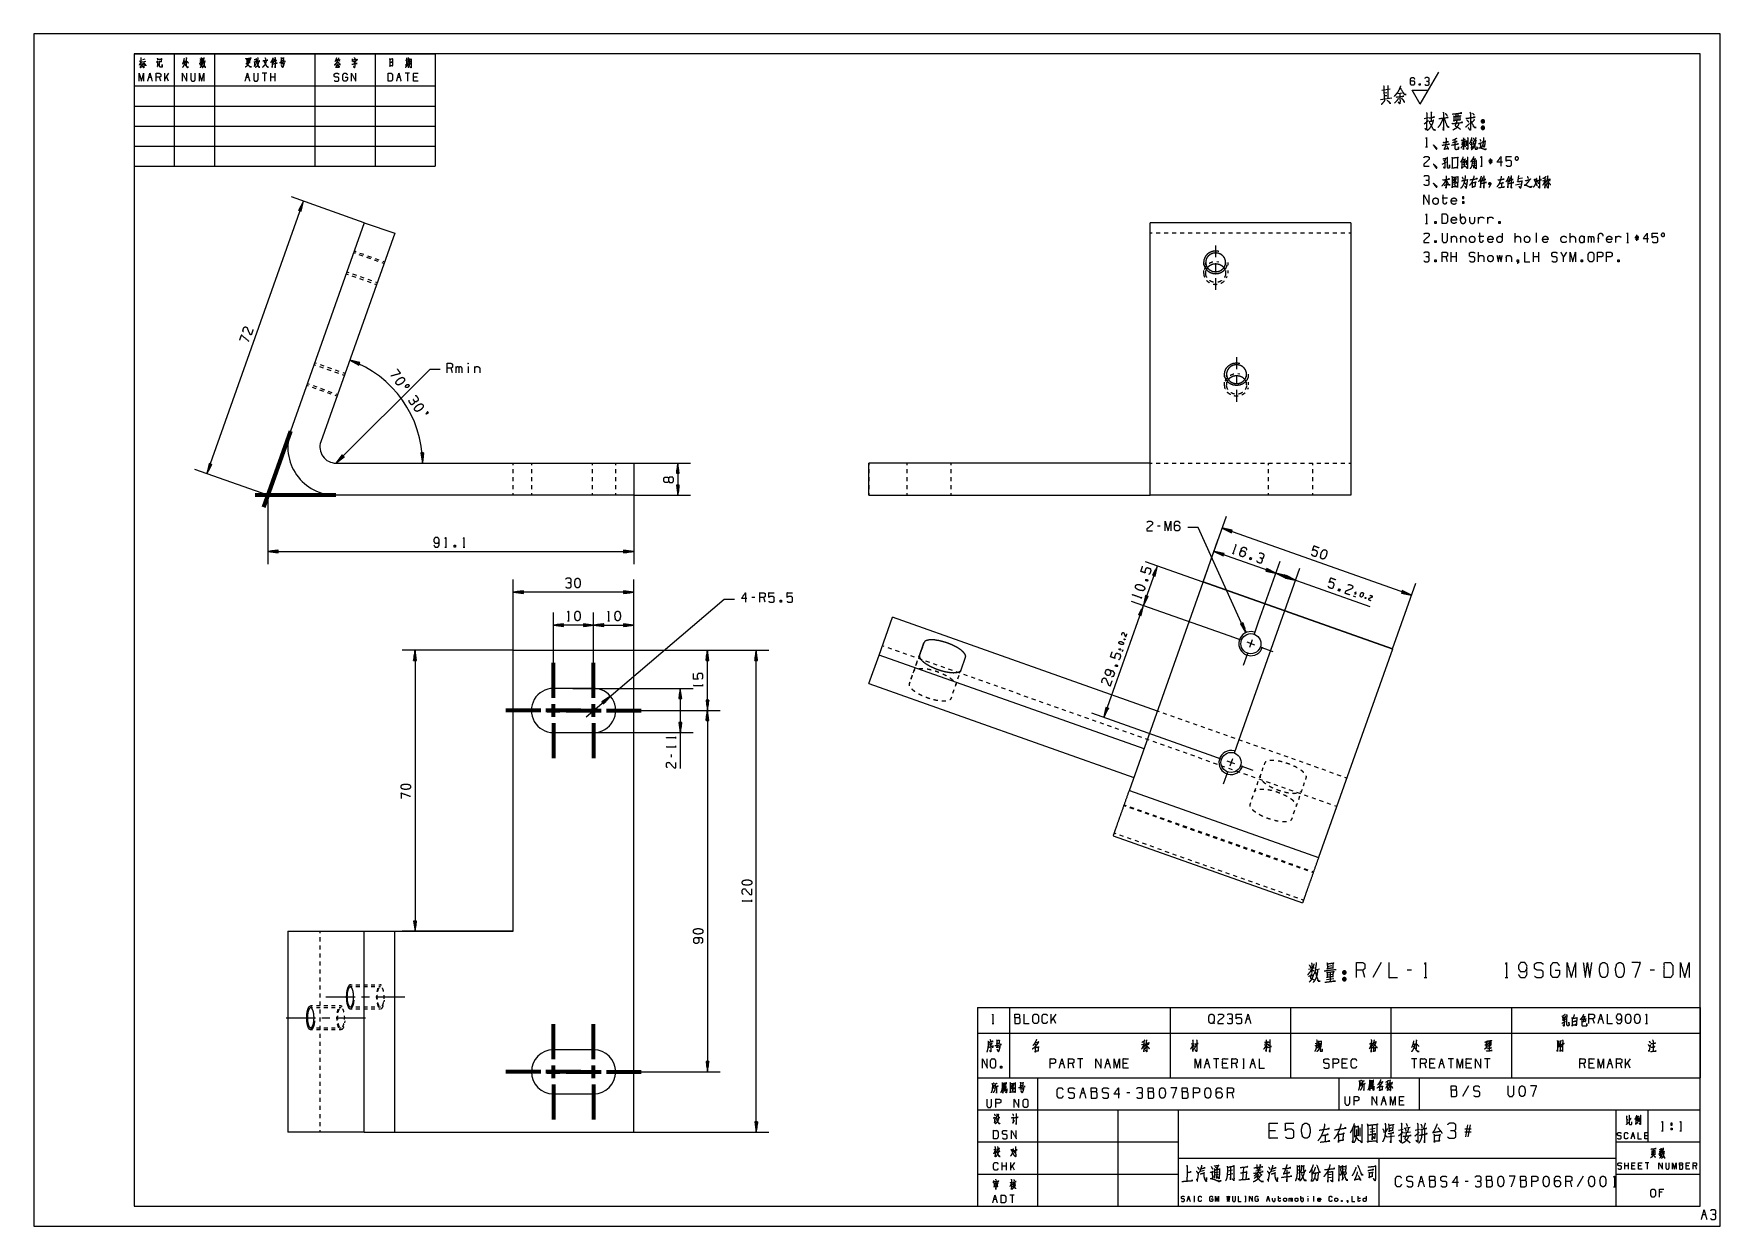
# Model space of a CAD drawing. Header units: millimetres. Extents: x 0 to 420, y 0 to 297.
import ezdxf

# ---------------------------------------------------------------- set-up
doc = ezdxf.new("R2010")
doc.units = ezdxf.units.MM
doc.layers.add('1', color=7, linetype='Continuous', true_color=0xffffff)

msp = doc.modelspace()

# ---------------------------------------------------------------- linework, layer by layer
at = {"layer": '1', "color": 132, "linetype": 'Continuous', "lineweight": 18}
for p, q in [((0, 297), (0, 0)), ((420, 297), (0, 297)), ((420, 0), (420, 297)), ((25, 292), (25, 264)), ((25, 292), (100, 292)), ((25, 292), (100, 292)), ((25, 292), (100, 292)), ((25, 292), (25, 5)), ((415, 292), (25, 292)), ((35, 292), (35, 264)), ((45, 292), (45, 264)), ((70, 292), (70, 264)), ((85, 292), (85, 264)), ((100, 292), (100, 264)), ((415, 5), (415, 292)), ((25, 284), (100, 284)), ((25, 279), (100, 279)), ((25, 274), (100, 274)), ((25, 269), (100, 269)), ((25, 264), (100, 264)), ((235, 37), (235, 5)), ((235, 37), (415, 37)), ((250, 37), (250, 5)), ((325, 37), (325, 29)), ((345, 37), (345, 29)), ((235, 29), (415, 29)), ((270, 29), (270, 5)), ((285, 29), (285, 5)), ((394, 29), (394, 5)), ((402, 29), (402, 21)), ((235, 21), (285, 21)), ((394, 21), (415, 21)), ((285, 17), (394, 17)), ((335, 17), (335, 5)), ((235, 13), (285, 13)), ((394, 13), (415, 13)), ((25, 5), (415, 5)), ((235, 5), (415, 5)), ((0, 0), (420, 0))]:
    msp.add_line(p, q, dxfattribs=at)
at = {"layer": '1', "color": 95, "linetype": 'Continuous', "lineweight": 18}
for p, q in [((26.34, 290.18), (26.96, 290.3)), ((26.7, 289.95), (26.92, 289.68)), ((26.99, 289.99), (27.95, 290.14)), ((27.13, 290.61), (27.71, 290.74)), ((41.34, 290.22), (42.13, 290.38)), ((42.25, 290.16), (42.79, 290.28)), ((53.17, 290.09), (53.7, 290.18)), ((75.25, 290.57), (75.67, 290.63)), ((75.35, 290.55), (75.45, 290.24)), ((75.82, 290.51), (76.35, 290.61)), ((75.98, 290.49), (76.11, 290.16)), ((92.56, 290.43), (93.43, 290.55)), ((92.84, 290.07), (93.11, 290.14)), ((93.6, 290.05), (93.85, 290.12)), ((28.66, 286.17), (29.22, 286.17)), ((31.62, 285.18), (31.34, 286.17)), ((33.59, 287.14), (32.63, 285.78)), ((32.63, 285.18), (32.63, 287.14)), ((33.59, 285.18), (33.04, 286.36)), ((52.94, 286.17), (53.49, 286.17)), ((54.91, 288.87), (55.37, 289.43)), ((58.02, 287.14), (56.9, 287.14)), ((57.46, 287.14), (57.46, 285.18)), ((59.02, 285.18), (59.02, 287.14)), ((60.14, 286.17), (59.02, 286.17)), ((60.14, 285.18), (60.14, 287.14)), ((75.83, 289.64), (75.37, 289.56)), ((90.65, 286.17), (91.2, 286.17)), ((93.6, 287.14), (92.49, 287.14)), ((92.86, 289.72), (93.09, 289.78)), ((93.05, 287.14), (93.05, 285.18)), ((95.45, 286.17), (94.61, 286.17)), ((335.69, 282.96), (337.82, 283.26)), ((336.25, 281.58), (336.97, 281.65)), ((336.28, 282.25), (336.99, 282.4)), ((340.75, 282.21), (339.72, 282.03)), ((335.35, 280.64), (338.24, 281.01)), ((346.24, 274.59), (347.3, 275.41)), ((346.29, 275.86), (347.24, 276.12)), ((358.35, 269.47), (357.7, 269.3)), ((357.84, 269.92), (358.32, 270.07)), ((357.91, 270.42), (358.34, 270.55)), ((346.63, 268.8), (347.06, 268.8)), ((350.73, 264.51), (351.79, 265.11)), ((355.9, 265.69), (356.66, 265.86)), ((356.78, 265.54), (356.78, 264.34)), ((359.01, 264.79), (358.37, 264.69)), ((363.28, 265.24), (362.27, 265.24)), ((362.45, 265.71), (363.12, 264.76)), ((363.1, 265.71), (362.45, 264.76)), ((362.76, 264.51), (362.76, 265.94)), ((355.92, 263.76), (356.61, 264.11)), ((355.95, 264.44), (356.52, 264.59)), ((358.3, 264.16), (359.04, 264.26)), ((360.29, 264.04), (360.72, 264.04)), ((370.74, 261.02), (369.65, 260.85)), ((375.82, 260.37), (376.64, 260.6)), ((365.54, 259.77), (365.52, 258.75)), ((369.03, 259.4), (370.21, 259.6)), ((350.73, 256.09), (352.05, 256.09)), ((355.28, 250.37), (355.28, 252.12)), ((355.78, 255.24), (356.11, 255.24)), ((355.78, 255.24), (355.78, 254.76)), ((346.63, 249.75), (347.06, 249.75)), ((359.83, 249.75), (359.83, 251.32)), ((362.11, 249.75), (362.11, 251.32)), ((353, 246.56), (353, 244.99)), ((355.28, 246.56), (355.28, 244.99)), ((359.83, 246.56), (361.16, 246.56)), ((368.94, 244.99), (368.94, 247.36)), ((374.16, 247.39), (374.16, 244.99)), ((382.6, 244.99), (382.6, 247.36)), ((386.2, 244.99), (386.2, 246.56)), ((387.15, 244.99), (387.15, 246.56)), ((389.85, 246.04), (389.43, 246.04)), ((393.98, 244.99), (393.98, 246.56)), ((396.72, 244.99), (397.14, 244.99)), ((399.7, 246.19), (398.69, 246.19)), ((398.87, 246.66), (399.54, 245.71)), ((399.52, 246.66), (398.87, 245.71)), ((399.19, 245.46), (399.19, 246.89)), ((352.07, 240.22), (351.74, 241.42)), ((353, 240.22), (353, 242.6)), ((354.35, 241.42), (353, 241.42)), ((354.35, 240.22), (354.35, 242.6)), ((359.83, 240.22), (359.83, 242.6)), ((366.66, 241.8), (366.66, 240.22)), ((373.49, 240.22), (373.49, 242.6)), ((374.84, 241.42), (373.49, 241.42)), ((374.84, 240.22), (374.84, 242.6)), ((381.67, 242.6), (380.99, 241.42)), ((104.3, 212.54), (103.96, 213.74)), ((105.23, 212.54), (105.23, 214.12)), ((108.18, 214.12), (108.18, 212.54)), ((109.79, 214.12), (109.79, 212.54)), ((280.53, 174.39), (279.86, 174.39)), ((102.38, 169.15), (102.8, 169.15)), ((106.93, 169.15), (107.35, 169.15)), ((298.45, 167.65), (298.85, 167.51)), ((179.54, 156.61), (178.87, 156.61)), ((182.15, 155.41), (181.82, 156.61)), ((275.8, 156.33), (275.95, 156.73)), ((328.62, 156.99), (329.15, 156.8)), ((329.42, 157.54), (328.88, 157.73)), ((329.28, 158.01), (329.02, 157.26)), ((132.94, 150.81), (133.36, 150.81)), ((142.94, 150.81), (143.36, 150.81)), ((270.09, 143.8), (270.84, 143.53)), ((270.56, 143.93), (270.37, 143.4)), ((271.11, 143.14), (271.3, 143.67)), ((166.66, 134.48), (166.66, 134.9)), ((159.93, 121.49), (159.93, 121.91)), ((159.93, 119.21), (159.93, 119.63)), ((158.73, 117.48), (158.73, 116.81)), ((178.82, 80.84), (178.82, 81.27)), ((317.46, 64.01), (318.97, 64.33)), ((319.19, 63.89), (320.22, 64.13)), ((322.14, 64.72), (323.25, 64.92)), ((322.83, 63.22), (322.83, 60.94)), ((331.52, 61.92), (330.99, 63.81)), ((335.55, 65.66), (333.44, 61.92)), ((343.09, 63.81), (342.04, 63.81)), ((403.62, 63.81), (402.56, 63.81)), ((321.97, 61.49), (323.75, 61.69)), ((322.36, 62.63), (323.34, 62.75)), ((346.27, 61.92), (346.93, 61.92)), ((366.44, 61.92), (367.11, 61.92)), ((235, 54.46), (243, 54.46)), ((235, 54.46), (235, 48.11)), ((238.67, 50.48), (239.09, 50.48)), ((243, 54.46), (243, 48.11)), ((243, 54.46), (283, 54.46)), ((254.57, 52.85), (253.41, 51.2)), ((253.41, 50.48), (253.41, 52.85)), ((254.57, 50.48), (253.9, 51.9)), ((283, 54.46), (283, 48.11)), ((283, 54.46), (313, 54.46)), ((302.09, 51.68), (302.76, 51.68)), ((313, 54.46), (313, 48.11)), ((313, 54.46), (338, 54.46)), ((338, 54.46), (338, 48.11)), ((338, 54.46), (368, 54.46)), ((368, 54.46), (368, 48.11)), ((368, 54.46), (415, 54.46)), ((388.64, 50.48), (388.3, 51.68)), ((389.91, 51.68), (390.58, 51.68)), ((401.41, 50.48), (401.84, 50.48)), ((415, 54.46), (415, 48.11)), ((235, 48.11), (243, 48.11)), ((235, 48.11), (235, 37)), ((243, 48.11), (243, 37)), ((243, 48.11), (283, 48.11)), ((283, 48.11), (283, 37)), ((283, 48.11), (313, 48.11)), ((313, 48.11), (313, 37)), ((313, 48.11), (338, 48.11)), ((338, 48.11), (338, 37)), ((338, 48.11), (368, 48.11)), ((368, 48.11), (368, 37)), ((368, 48.11), (415, 48.11)), ((415, 48.11), (415, 37)), ((275.91, 45.23), (276.73, 45.45)), ((288.21, 45.4), (289.01, 45.55)), ((306.41, 45.2), (307.27, 45.33)), ((319.13, 45.55), (319.78, 45.7)), ((362.27, 45.55), (362.75, 45.65)), ((362.5, 46.1), (362.48, 43.7)), ((403.26, 45.53), (403.26, 43.6)), ((255.72, 40.56), (256.39, 40.56)), ((259, 39.36), (258.67, 40.56)), ((261.28, 41.74), (259.94, 41.74)), ((260.61, 41.74), (260.61, 39.36)), ((267.1, 40.56), (267.77, 40.56)), ((272.33, 40.56), (271.32, 40.56)), ((291.86, 40.56), (292.53, 40.56)), ((295.14, 41.74), (293.8, 41.74)), ((294.47, 41.74), (294.47, 39.36)), ((297.08, 40.56), (296.08, 40.56)), ((299.7, 39.36), (299.36, 40.56)), ((301.12, 41.74), (301.46, 41.74)), ((301.12, 39.36), (301.46, 39.36)), ((301.3, 41.74), (301.3, 39.36)), ((303.24, 40.56), (303.91, 40.56)), ((326.85, 40.56), (325.84, 40.56)), ((344.45, 41.74), (343.11, 41.74)), ((343.78, 41.74), (343.78, 39.36)), ((346.73, 39.36), (346.39, 40.56)), ((348.67, 40.56), (347.66, 40.56)), ((350.27, 40.56), (350.94, 40.56)), ((353.56, 41.74), (352.21, 41.74)), ((352.88, 41.74), (352.88, 39.36)), ((357.77, 40.56), (356.76, 40.56)), ((362.66, 41.74), (361.32, 41.74)), ((361.99, 41.74), (361.99, 39.36)), ((386.37, 39.36), (386.04, 40.56)), ((388.31, 40.56), (387.31, 40.56)), ((392.19, 40.56), (392.87, 40.56)), ((395.48, 39.36), (395.14, 40.56)), ((397.58, 41.74), (396.41, 40.09)), ((396.41, 39.36), (396.41, 41.74)), ((397.58, 39.36), (396.91, 40.79)), ((235, 37), (243, 37)), ((241.5, 33.66), (242.04, 33.81)), ((241.79, 35.05), (241.78, 33.74)), ((243, 37), (283, 37)), ((283, 37), (313, 37)), ((313, 37), (338, 37)), ((332.92, 34.28), (333.47, 34.43)), ((333.22, 35.67), (333.2, 34.36)), ((336.72, 35.38), (337.43, 35.58)), ((338, 37), (368, 37)), ((357.27, 34.94), (355.79, 32.32)), ((368, 37), (415, 37)), ((260.9, 33.21), (261.64, 33.21)), ((272.95, 33.21), (272.21, 33.21)), ((298.78, 31.88), (298.41, 33.21)), ((335.89, 31.26), (336.48, 31.26)), ((341.01, 31.26), (340.12, 31.26)), ((356.6, 22.26), (357.13, 25.29)), ((357.69, 25.29), (357.16, 22.26)), ((396.78, 26.5), (397.1, 26.62)), ((309.27, 23.8), (307.68, 23.8)), ((321.6, 22.69), (321.57, 21.08)), ((330.28, 21.35), (330.7, 20.88)), ((332.73, 24.19), (334.09, 24.46)), ((332.81, 23.52), (333.98, 23.8)), ((337.1, 22.26), (338.91, 22.54)), ((337.51, 24.39), (338.18, 24.58)), ((339.85, 22.54), (341.05, 23.48)), ((339.91, 23.91), (341.02, 24.19)), ((341.19, 23.28), (342.89, 23.52)), ((341.24, 24.46), (342.77, 24.7)), ((344.05, 23.95), (345.06, 24.19)), ((357.94, 24.15), (356.35, 24.15)), ((357.94, 23.4), (356.35, 23.4)), ((398.04, 22.56), (398.48, 22.56)), ((401.88, 22.56), (401.21, 22.56)), ((405.37, 23.74), (405.8, 23.74)), ((407.69, 24.46), (408.02, 24.46)), ((407.69, 24.46), (407.69, 23.99)), ((409.93, 23.74), (410.35, 23.74)), ((239.62, 19.15), (239.06, 19.01)), ((239.43, 18.9), (239.63, 18.63)), ((404.78, 18.63), (405.57, 18.79)), ((405.68, 18.57), (406.23, 18.69)), ((241.17, 13.94), (241.17, 15.91)), ((242.28, 14.94), (241.17, 14.94)), ((242.28, 13.94), (242.28, 15.91)), ((244.25, 15.91), (243.29, 14.54)), ((243.29, 13.94), (243.29, 15.91)), ((244.25, 13.94), (243.7, 15.12)), ((290.64, 13.69), (291.54, 13.94)), ((294.25, 13.42), (295.03, 13.59)), ((294.25, 12.8), (295.08, 13)), ((297.47, 12.9), (298.59, 13.18)), ((298.54, 14.01), (297.49, 13.73)), ((301.25, 14.63), (300.98, 11.62)), ((304.3, 13.8), (305.66, 14.04)), ((308.32, 13.69), (309.22, 13.94)), ((315.02, 14.01), (314.63, 13.94)), ((315, 13.25), (314.63, 13.14)), ((323.17, 12.9), (322.32, 12.8)), ((323.85, 14.45), (323.66, 14.35)), ((326.44, 14.25), (325.93, 14.18)), ((396.24, 14.25), (396.24, 15.82)), ((397.13, 15.04), (396.24, 15.04)), ((397.13, 14.25), (397.13, 15.82)), ((398.6, 15.04), (397.94, 15.04)), ((400.3, 15.04), (399.63, 15.04)), ((402.22, 15.82), (401.33, 15.82)), ((401.78, 15.82), (401.78, 14.25)), ((412.18, 15.04), (411.51, 15.04)), ((414.1, 14.25), (413.88, 15.04)), ((239.32, 10.28), (239.85, 10.36)), ((243.7, 10.96), (243.12, 10.84)), ((243.49, 10.67), (243.68, 10.43)), ((322.32, 12.14), (323.17, 12.25)), ((345.17, 11.17), (345.91, 11.17)), ((357.23, 11.17), (356.49, 11.17)), ((383.06, 9.85), (382.68, 11.17)), ((385.88, 12.47), (384.4, 9.85)), ((393.39, 9.85), (393.86, 9.85)), ((405.52, 8.46), (404.84, 8.46)), ((239.1, 6.79), (239.66, 6.79)), ((244.18, 7.77), (243.07, 7.77)), ((243.62, 7.77), (243.62, 5.8)), ((287.41, 6.84), (287.78, 6.84)), ((288.91, 7.48), (289.1, 7.48)), ((288.91, 6.17), (289.1, 6.17)), ((289.01, 7.48), (289.01, 6.17)), ((301.64, 7.48), (301.83, 7.48)), ((301.64, 6.17), (301.83, 6.17)), ((301.74, 7.48), (301.74, 6.17)), ((307.21, 6.84), (307.58, 6.84)), ((309.85, 7.04), (310.59, 7.04)), ((312.68, 6.17), (312.68, 7.04)), ((315.51, 6.52), (315.51, 7.48)), ((317.3, 7.04), (317.3, 6.17)), ((318.71, 7.5), (318.71, 6.17)), ((329.66, 7.04), (330.39, 7.04)), ((415.62, 2.91), (416.3, 2.91))]:
    msp.add_line(p, q, dxfattribs=at)
at = {"layer": '1', "color": 43, "linetype": 'Continuous', "lineweight": 18}
for p, q in [((345.26, 279.45), (349.88, 287.45)), ((343.25, 282.95), (347.28, 282.95)), ((345.26, 279.45), (343.25, 282.95)), ((328, 249.93), (328, 249.28)), ((328, 247.99), (328, 247.34)), ((278.5, 247.34), (278, 247.34)), ((280.5, 247.34), (279.5, 247.34)), ((282.5, 247.34), (281.5, 247.34)), ((284.5, 247.34), (283.5, 247.34)), ((286.5, 247.34), (285.5, 247.34)), ((288.5, 247.34), (287.5, 247.34)), ((290.5, 247.34), (289.5, 247.34)), ((292.5, 247.34), (291.5, 247.34)), ((294.5, 247.34), (293.5, 247.34)), ((296.5, 247.34), (295.5, 247.34)), ((298.5, 247.34), (297.5, 247.34)), ((300.5, 247.34), (299.5, 247.34)), ((302.5, 247.34), (301.5, 247.34)), ((304.5, 247.34), (303.5, 247.34)), ((306.5, 247.34), (305.5, 247.34)), ((308.5, 247.34), (307.5, 247.34)), ((310.5, 247.34), (309.5, 247.34)), ((312.5, 247.34), (311.5, 247.34)), ((314.5, 247.34), (313.5, 247.34)), ((316.5, 247.34), (315.5, 247.34)), ((318.5, 247.34), (317.5, 247.34)), ((320.5, 247.34), (319.5, 247.34)), ((322.5, 247.34), (321.5, 247.34)), ((324.5, 247.34), (323.5, 247.34)), ((326.5, 247.34), (325.5, 247.34)), ((328, 247.34), (327.5, 247.34)), ((80.14, 242.25), (79.67, 242.42)), ((79.84, 242.89), (80.31, 242.72)), ((82.03, 241.59), (81.08, 241.92)), ((81.25, 242.39), (82.19, 242.06)), ((83.91, 240.92), (82.97, 241.25)), ((83.14, 241.72), (84.08, 241.39)), ((85.8, 240.25), (84.86, 240.58)), ((85.02, 241.06), (85.97, 240.72)), ((87.21, 239.75), (86.74, 239.92)), ((86.91, 240.39), (87.38, 240.22)), ((291.33, 240.06), (291.33, 239.4)), ((291.83, 240.06), (291.83, 239.4)), ((295.11, 240.12), (294.62, 240.18)), ((296.83, 239.4), (296.83, 240.06)), ((297.33, 240.06), (297.33, 239.4)), ((77.84, 237.24), (78.31, 237.07)), ((78, 237.71), (78.47, 237.54)), ((79.25, 236.73), (80.19, 236.4)), ((79.42, 237.21), (80.36, 236.87)), ((81.13, 236.07), (82.08, 235.73)), ((81.3, 236.54), (82.24, 236.2)), ((83.02, 235.4), (83.96, 235.07)), ((83.19, 235.87), (84.13, 235.54)), ((85.07, 235.2), (85.54, 235.04)), ((291.33, 238.06), (291.33, 237.39)), ((291.83, 238.06), (291.83, 237.39)), ((292.03, 238.26), (292.27, 238.73)), ((296.39, 238.73), (296.64, 238.26)), ((296.83, 237.39), (296.83, 238.06)), ((297.03, 236.21), (297.23, 236.66)), ((297.33, 238.06), (297.33, 237.39)), ((84.9, 234.73), (85.38, 234.56)), ((70.28, 214.4), (69.81, 214.57)), ((70.45, 214.87), (69.98, 215.04)), ((72.33, 214.21), (71.39, 214.54)), ((72.17, 213.74), (71.22, 214.07)), ((74.05, 213.07), (73.11, 213.4)), ((74.22, 213.54), (73.28, 213.87)), ((75.94, 212.4), (74.99, 212.73)), ((76.1, 212.87), (75.16, 213.21)), ((77.35, 211.9), (76.88, 212.07)), ((77.52, 212.37), (77.05, 212.54)), ((296.54, 211.55), (296.54, 212.21)), ((296.54, 209.54), (296.54, 210.21)), ((297.04, 212.21), (297.04, 211.55)), ((297.04, 210.21), (297.04, 209.54)), ((297.24, 210.42), (297.48, 210.88)), ((299.83, 212.34), (300.32, 212.27)), ((301.6, 210.88), (301.85, 210.42)), ((302.04, 211.55), (302.04, 212.21)), ((302.04, 209.54), (302.04, 210.21)), ((302.54, 211.55), (302.54, 212.21)), ((302.54, 209.54), (302.54, 210.21)), ((68.44, 209.22), (67.97, 209.39)), ((68.14, 209.86), (68.61, 209.69)), ((70.33, 208.55), (69.39, 208.89)), ((69.55, 209.36), (70.5, 209.02)), ((72.21, 207.88), (71.27, 208.22)), ((71.44, 208.69), (72.38, 208.35)), ((74.1, 207.22), (73.16, 207.55)), ((73.32, 208.02), (74.27, 207.69)), ((75.51, 206.72), (75.04, 206.88)), ((75.21, 207.35), (75.68, 207.19)), ((302.44, 208.81), (302.24, 208.36)), ((119.42, 189.56), (119.42, 190.06)), ((123.92, 190.06), (123.92, 189.56)), ((139.17, 189.56), (139.17, 190.06)), ((144.92, 189.56), (144.92, 190.06)), ((208, 190.06), (208, 189.56)), ((217.5, 189.56), (217.5, 190.06)), ((217.51, 189.56), (217.51, 190.06)), ((228.5, 189.56), (228.5, 190.06)), ((278, 190.06), (278.5, 190.06)), ((279.5, 190.06), (280.5, 190.06)), ((281.5, 190.06), (282.5, 190.06)), ((283.5, 190.06), (284.5, 190.06)), ((285.5, 190.06), (286.5, 190.06)), ((287.5, 190.06), (288.5, 190.06)), ((289.5, 190.06), (290.5, 190.06)), ((291.5, 190.06), (292.5, 190.06)), ((293.5, 190.06), (294.5, 190.06)), ((295.5, 190.06), (296.5, 190.06)), ((297.5, 190.06), (298.5, 190.06)), ((299.5, 190.06), (300.5, 190.06)), ((301.5, 190.06), (302.5, 190.06)), ((303.5, 190.06), (304.5, 190.06)), ((305.5, 190.06), (306.5, 190.06)), ((307.5, 189.56), (307.5, 190.06)), ((307.5, 190.06), (308.5, 190.06)), ((309.5, 190.06), (310.5, 190.06)), ((311.5, 190.06), (312.5, 190.06)), ((313.5, 190.06), (314.5, 190.06)), ((315.5, 190.06), (316.5, 190.06)), ((317.5, 190.06), (318.5, 190.06)), ((318.5, 189.56), (318.5, 190.06)), ((319.5, 190.06), (320.5, 190.06)), ((321.5, 190.06), (322.5, 190.06)), ((323.5, 190.06), (324.5, 190.06)), ((325.5, 190.06), (326.5, 190.06)), ((327.5, 190.06), (328, 190.06)), ((119.42, 187.56), (119.42, 188.56)), ((119.42, 185.56), (119.42, 186.56)), ((123.92, 188.56), (123.92, 187.56)), ((123.92, 186.56), (123.92, 185.56)), ((139.17, 187.56), (139.17, 188.56)), ((139.17, 185.56), (139.17, 186.56)), ((144.92, 187.56), (144.92, 188.56)), ((144.92, 185.56), (144.92, 186.56)), ((208, 188.56), (208, 187.56)), ((208, 186.56), (208, 185.56)), ((217.5, 187.56), (217.5, 188.56)), ((217.5, 185.56), (217.5, 186.56)), ((217.51, 187.56), (217.51, 188.56)), ((217.51, 185.56), (217.51, 186.56)), ((228.5, 187.56), (228.5, 188.56)), ((228.5, 185.56), (228.5, 186.56)), ((307.5, 187.56), (307.5, 188.56)), ((307.5, 185.56), (307.5, 186.56)), ((318.5, 187.56), (318.5, 188.56)), ((318.5, 185.56), (318.5, 186.56)), ((119.42, 183.56), (119.42, 184.56)), ((119.42, 182.06), (119.42, 182.56)), ((123.92, 184.56), (123.92, 183.56)), ((123.92, 182.56), (123.92, 182.06)), ((139.17, 183.56), (139.17, 184.56)), ((139.17, 182.06), (139.17, 182.56)), ((144.92, 183.56), (144.92, 184.56)), ((144.92, 182.06), (144.92, 182.56)), ((208, 184.56), (208, 183.56)), ((208, 182.56), (208, 182.06)), ((217.5, 183.56), (217.5, 184.56)), ((217.5, 182.06), (217.5, 182.56)), ((217.51, 183.56), (217.51, 184.56)), ((217.51, 182.06), (217.51, 182.56)), ((228.5, 183.56), (228.5, 184.56)), ((228.5, 182.06), (228.5, 182.56)), ((307.5, 183.56), (307.5, 184.56)), ((307.5, 182.06), (307.5, 182.56)), ((318.5, 183.56), (318.5, 184.56)), ((318.5, 182.06), (318.5, 182.56)), ((211.82, 144.41), (211.35, 144.58)), ((213.7, 143.74), (212.76, 144.08)), ((215.59, 143.08), (214.64, 143.41)), ((221.29, 144.19), (221.01, 143.4)), ((221.7, 145.37), (221.56, 144.98)), ((217.47, 142.41), (216.53, 142.74)), ((219.36, 141.74), (218.42, 142.08)), ((219.16, 138.18), (219.34, 138.67)), ((219.17, 138.23), (219.49, 139.11)), ((219.69, 139.66), (220.04, 140.65)), ((219.8, 140), (220.12, 140.89)), ((221.24, 141.07), (220.3, 141.41)), ((220.39, 141.65), (220.57, 142.14)), ((220.43, 141.78), (220.59, 142.22)), ((220.73, 142.62), (220.59, 142.22)), ((223.13, 140.41), (222.19, 140.74)), ((225.01, 139.74), (224.07, 140.07)), ((226.9, 139.07), (225.96, 139.4)), ((228.78, 138.4), (227.84, 138.74)), ((218.07, 135.12), (218.23, 135.56)), ((218.07, 135.12), (218.21, 135.5)), ((218.48, 136.26), (218.75, 137.03)), ((218.54, 136.45), (218.86, 137.34)), ((219.03, 137.8), (219.16, 138.18)), ((229.54, 134.55), (229.86, 135.44)), ((230.67, 137.74), (229.73, 138.07)), ((230.17, 136.33), (230.49, 137.22)), ((230.8, 138.11), (230.96, 138.55)), ((232.55, 137.07), (231.61, 137.4)), ((234.44, 136.4), (233.5, 136.73)), ((236.33, 135.73), (235.38, 136.07)), ((238.21, 135.07), (237.27, 135.4)), ((240.1, 134.4), (239.15, 134.73)), ((228.44, 131.44), (228.6, 131.89)), ((228.91, 132.78), (229.23, 133.66)), ((241.98, 133.73), (241.04, 134.06)), ((243.87, 133.06), (242.92, 133.4)), ((245.75, 132.39), (244.81, 132.73)), ((247.64, 131.73), (246.69, 132.06)), ((249.52, 131.06), (248.58, 131.39)), ((251.41, 130.39), (250.46, 130.73)), ((253.29, 129.72), (252.35, 130.06)), ((255.18, 129.06), (254.24, 129.39)), ((257.06, 128.39), (256.12, 128.72)), ((258.95, 127.72), (258.01, 128.06)), ((260.83, 127.05), (259.89, 127.39)), ((262.72, 126.39), (261.78, 126.72)), ((264.6, 125.72), (263.66, 126.05)), ((280.32, 128.15), (279.85, 128.32)), ((282.2, 127.49), (281.26, 127.82)), ((284.09, 126.82), (283.15, 127.15)), ((285.97, 126.15), (285.03, 126.49)), ((266.49, 125.05), (265.55, 125.38)), ((268.38, 124.38), (267.43, 124.72)), ((270.26, 123.72), (269.32, 124.05)), ((272.15, 123.05), (271.2, 123.38)), ((274.03, 122.38), (273.09, 122.71)), ((275.92, 121.71), (274.97, 122.05)), ((287.86, 125.48), (286.92, 125.82)), ((289.74, 124.82), (288.8, 125.15)), ((291.63, 124.15), (290.69, 124.48)), ((293.52, 123.48), (292.57, 123.81)), ((295.4, 122.81), (294.46, 123.15)), ((297.29, 122.15), (296.34, 122.48)), ((299.17, 121.48), (298.23, 121.81)), ((277.8, 121.05), (276.86, 121.38)), ((279.69, 120.38), (278.74, 120.71)), ((281.57, 119.71), (280.63, 120.04)), ((283.46, 119.04), (282.51, 119.38)), ((285.34, 118.37), (284.4, 118.71)), ((287.23, 117.71), (286.29, 118.04)), ((301.06, 120.81), (300.11, 121.14)), ((302.94, 120.14), (302, 120.48)), ((304.83, 119.48), (303.88, 119.81)), ((306.71, 118.81), (305.77, 119.14)), ((308.6, 118.14), (307.66, 118.47)), ((310.48, 117.47), (309.54, 117.81)), ((289.11, 117.04), (288.17, 117.37)), ((291, 116.37), (290.06, 116.71)), ((292.88, 115.7), (291.94, 116.04)), ((294.77, 115.04), (293.83, 115.37)), ((296.65, 114.37), (295.71, 114.7)), ((298.54, 113.7), (297.6, 114.04)), ((306.12, 114.15), (305.84, 113.36)), ((306.54, 115.33), (306.4, 114.93)), ((312.37, 116.8), (311.43, 117.14)), ((314.25, 116.14), (313.31, 116.47)), ((316.14, 115.47), (315.2, 115.8)), ((318.02, 114.8), (317.08, 115.14)), ((319.91, 114.13), (318.97, 114.47)), ((321.79, 113.47), (320.85, 113.8)), ((300.42, 113.03), (299.48, 113.37)), ((302.31, 112.37), (301.37, 112.7)), ((304.2, 111.7), (303.25, 112.03)), ((304.64, 109.96), (304.95, 110.85)), ((306.08, 111.03), (305.14, 111.36)), ((305.27, 111.74), (305.43, 112.18)), ((305.57, 112.57), (305.43, 112.18)), ((307.97, 110.36), (307.02, 110.7)), ((309.85, 109.7), (308.91, 110.03)), ((311.74, 109.03), (310.79, 109.36)), ((316.21, 109.69), (316.49, 110.48)), ((316.77, 111.26), (316.91, 111.66)), ((323.68, 112.8), (322.74, 113.13)), ((325.57, 112.13), (324.62, 112.46)), ((326.98, 111.63), (326.51, 111.8)), ((302.91, 105.07), (303.07, 105.52)), ((303.38, 106.4), (303.7, 107.29)), ((304.01, 108.18), (304.33, 109.07)), ((313.62, 108.36), (312.68, 108.69)), ((314.38, 104.51), (314.69, 105.4)), ((315.51, 107.69), (314.56, 108.03)), ((315.01, 106.29), (315.32, 107.18)), ((315.64, 108.06), (315.8, 108.51)), ((315.8, 108.51), (315.94, 108.9)), ((317.39, 107.03), (316.45, 107.36)), ((319.28, 106.36), (318.34, 106.69)), ((321.16, 105.69), (320.22, 106.02)), ((323.05, 105.02), (322.11, 105.36)), ((271.51, 104.77), (271.98, 104.61)), ((271.59, 104.99), (272.06, 104.82)), ((272.92, 104.27), (273.87, 103.94)), ((273, 104.49), (273.94, 104.16)), ((274.81, 103.61), (275.75, 103.27)), ((274.88, 103.82), (275.83, 103.49)), ((276.69, 102.94), (277.64, 102.6)), ((276.77, 103.15), (277.71, 102.82)), ((278.58, 102.27), (279.52, 101.94)), ((278.66, 102.49), (279.6, 102.15)), ((280.46, 101.6), (281.41, 101.27)), ((280.54, 101.82), (281.48, 101.48)), ((282.35, 100.93), (283.29, 100.6)), ((282.43, 101.15), (283.37, 100.82)), ((313.28, 101.4), (313.44, 101.84)), ((313.75, 102.73), (314.07, 103.62)), ((324.46, 104.52), (323.99, 104.69)), ((269.54, 97.71), (269.07, 97.88)), ((271.42, 97.05), (270.48, 97.38)), ((273.31, 96.38), (272.37, 96.71)), ((284.23, 100.27), (285.18, 99.93)), ((284.31, 100.48), (285.25, 100.15)), ((286.12, 99.6), (287.06, 99.27)), ((286.2, 99.82), (287.14, 99.48)), ((288.01, 98.93), (288.95, 98.6)), ((288.08, 99.15), (289.02, 98.81)), ((289.89, 98.26), (290.83, 97.93)), ((289.97, 98.48), (290.91, 98.15)), ((291.78, 97.6), (292.72, 97.26)), ((291.85, 97.81), (292.79, 97.48)), ((293.66, 96.93), (294.6, 96.6)), ((293.74, 97.15), (294.68, 96.81)), ((275.2, 95.71), (274.25, 96.05)), ((277.08, 95.04), (276.14, 95.38)), ((278.97, 94.38), (278.02, 94.71)), ((280.85, 93.71), (279.91, 94.04)), ((282.74, 93.04), (281.79, 93.37)), ((284.62, 92.37), (283.68, 92.71)), ((295.55, 96.26), (296.49, 95.93)), ((295.62, 96.48), (296.57, 96.14)), ((297.43, 95.59), (298.37, 95.26)), ((297.51, 95.81), (298.45, 95.48)), ((299.32, 94.93), (300.26, 94.59)), ((299.39, 95.14), (300.34, 94.81)), ((301.2, 94.26), (302.14, 93.92)), ((301.28, 94.47), (302.22, 94.14)), ((303.09, 93.59), (304.03, 93.26)), ((303.16, 93.81), (304.11, 93.47)), ((304.97, 92.92), (305.92, 92.59)), ((305.05, 93.14), (305.99, 92.81)), ((306.93, 92.47), (307.88, 92.14)), ((286.51, 91.71), (285.56, 92.04)), ((288.39, 91.04), (287.45, 91.37)), ((290.28, 90.37), (289.34, 90.7)), ((292.16, 89.7), (291.22, 90.04)), ((294.05, 89.04), (293.11, 89.37)), ((295.93, 88.37), (294.99, 88.7)), ((306.86, 92.26), (307.8, 91.92)), ((308.74, 91.59), (309.69, 91.25)), ((308.82, 91.8), (309.76, 91.47)), ((310.63, 90.92), (311.57, 90.59)), ((310.71, 91.14), (311.65, 90.8)), ((312.51, 90.25), (313.46, 89.92)), ((312.59, 90.47), (313.53, 90.14)), ((314.4, 89.59), (315.34, 89.25)), ((314.48, 89.8), (315.42, 89.47)), ((316.28, 88.92), (317.23, 88.58)), ((316.36, 89.13), (317.3, 88.8)), ((318.17, 88.25), (318.64, 88.08)), ((318.25, 88.47), (318.72, 88.3)), ((297.82, 87.7), (296.88, 88.03)), ((299.7, 87.03), (298.76, 87.37)), ((301.59, 86.36), (300.65, 86.7)), ((303.47, 85.7), (302.53, 86.03)), ((305.36, 85.03), (304.42, 85.36)), ((307.25, 84.36), (306.3, 84.7)), ((309.13, 83.69), (308.19, 84.03)), ((311.02, 83.03), (310.07, 83.36)), ((312.9, 82.36), (311.96, 82.69)), ((314.79, 81.69), (313.84, 82.03)), ((316.2, 81.19), (315.73, 81.36)), ((71.27, 73.46), (71.27, 72.96)), ((71.27, 71.96), (71.27, 70.96)), ((71.27, 69.96), (71.27, 68.96)), ((71.27, 67.96), (71.27, 66.96)), ((71.27, 65.96), (71.27, 64.96)), ((71.27, 63.96), (71.27, 62.96)), ((71.27, 61.96), (71.27, 60.96)), ((71.27, 59.96), (71.27, 58.96)), ((78.84, 60.13), (79.31, 60.13)), ((79.31, 59.63), (78.84, 59.63)), ((80.25, 60.13), (81.19, 60.13)), ((81.19, 59.63), (80.25, 59.63)), ((82.14, 60.13), (83.08, 60.13)), ((83.08, 59.63), (82.14, 59.63)), ((84.02, 60.13), (84.96, 60.13)), ((84.96, 59.63), (84.02, 59.63)), ((85.91, 60.13), (86.38, 60.13)), ((86.38, 59.63), (85.91, 59.63)), ((69.45, 54.92), (68.97, 54.92)), ((71.33, 54.92), (70.39, 54.92)), ((71.27, 57.96), (71.27, 56.96)), ((71.27, 55.96), (71.27, 54.96)), ((73.22, 54.92), (72.27, 54.92)), ((75.1, 54.92), (74.16, 54.92)), ((76.52, 54.92), (76.04, 54.92)), ((78.84, 54.63), (79.31, 54.63)), ((80.25, 54.63), (81.19, 54.63)), ((82.14, 54.63), (83.08, 54.63)), ((84.02, 54.63), (84.96, 54.63)), ((85.91, 54.63), (86.38, 54.63)), ((87.19, 57.59), (87.21, 57.13)), ((87.21, 57.13), (87.19, 56.67)), ((87.28, 55.88), (87.34, 56.35)), ((69.45, 54.42), (68.97, 54.42)), ((71.33, 54.42), (70.39, 54.42)), ((71.27, 53.96), (71.27, 52.96)), ((71.27, 51.96), (71.27, 50.96)), ((73.22, 54.42), (72.27, 54.42)), ((75.1, 54.42), (74.16, 54.42)), ((76.52, 54.42), (76.04, 54.42)), ((77.33, 52.38), (77.35, 51.92)), ((77.35, 51.92), (77.33, 51.46)), ((77.48, 51.14), (77.42, 50.67)), ((78.84, 54.13), (79.31, 54.13)), ((80.25, 54.13), (81.19, 54.13)), ((82.14, 54.13), (83.08, 54.13)), ((84.02, 54.13), (84.96, 54.13)), ((85.91, 54.13), (86.38, 54.13)), ((68.97, 49.42), (69.45, 49.42)), ((69.45, 48.92), (68.97, 48.92)), ((70.39, 49.42), (71.33, 49.42)), ((71.33, 48.92), (70.39, 48.92)), ((71.27, 49.96), (71.27, 48.96)), ((71.27, 47.96), (71.27, 46.96)), ((72.27, 49.42), (73.22, 49.42)), ((73.22, 48.92), (72.27, 48.92)), ((74.16, 49.42), (75.1, 49.42)), ((75.1, 48.92), (74.16, 48.92)), ((76.04, 49.42), (76.52, 49.42)), ((76.52, 48.92), (76.04, 48.92)), ((71.27, 45.96), (71.27, 44.96)), ((71.27, 43.96), (71.27, 42.96)), ((71.27, 41.96), (71.27, 40.96)), ((71.27, 39.96), (71.27, 38.96)), ((71.27, 37.96), (71.27, 36.96)), ((71.27, 35.96), (71.27, 34.96)), ((71.27, 33.96), (71.27, 32.96)), ((71.27, 31.96), (71.27, 30.96)), ((71.27, 29.96), (71.27, 28.96)), ((71.27, 27.96), (71.27, 26.96)), ((71.27, 25.96), (71.27, 24.96)), ((71.27, 23.96), (71.27, 23.46))]:
    msp.add_line(p, q, dxfattribs=at)
at = {"layer": '1', "color": 13, "linetype": 'Continuous', "lineweight": 18}
for p, q in [((82.33, 249.93), (64.17, 256.36)), ((43.13, 187.43), (67.17, 255.3)), ((67.17, 255.3), (66, 253.02)), ((66, 253.02), (66.63, 252.79)), ((66.01, 253.02), (66.02, 253.05)), ((66.01, 253.02), (66.02, 253.05)), ((66.06, 253), (66.19, 253.39)), ((66.1, 252.98), (66.37, 253.74)), ((66.15, 252.97), (66.55, 254.09)), ((66.2, 252.95), (66.73, 254.43)), ((66.25, 252.93), (66.9, 254.78)), ((66.29, 252.91), (67.08, 255.13)), ((66.34, 252.9), (67.13, 255.11)), ((66.39, 252.88), (67.05, 254.73)), ((66.44, 252.86), (66.96, 254.35)), ((66.49, 252.85), (66.88, 253.97)), ((66.53, 252.83), (66.8, 253.59)), ((66.58, 252.81), (66.72, 253.21)), ((66.63, 252.79), (67.17, 255.3)), ((66.63, 252.8), (66.64, 252.83)), ((66.63, 252.8), (66.64, 252.83)), ((81.18, 215.09), (78.69, 215.69)), ((78.69, 215.69), (80.95, 214.47)), ((81.06, 214.76), (78.86, 215.59)), ((81.07, 214.81), (78.88, 215.64)), ((81.04, 214.71), (79.2, 215.41)), ((81.09, 214.85), (79.26, 215.55)), ((81.02, 214.66), (79.55, 215.22)), ((81.11, 214.9), (79.64, 215.46)), ((81, 214.62), (79.89, 215.04)), ((81.13, 214.95), (80.02, 215.37)), ((80.98, 214.57), (80.23, 214.85)), ((81.15, 215), (80.39, 215.28)), ((80.97, 214.52), (80.57, 214.67)), ((81.16, 215.04), (80.77, 215.19)), ((80.95, 214.47), (80.92, 214.49)), ((80.95, 214.47), (80.92, 214.49)), ((80.95, 214.47), (81.18, 215.09)), ((81.18, 215.09), (81.15, 215.1)), ((81.18, 215.09), (81.15, 215.1)), ((98.65, 213.35), (75.27, 190.06)), ((101.19, 213.35), (98.65, 213.35)), ((43.66, 189.93), (43.13, 187.43)), ((43.13, 187.43), (44.29, 189.71)), ((43.96, 189.83), (43.17, 187.62)), ((44, 189.81), (43.22, 187.6)), ((43.91, 189.85), (43.25, 188)), ((43.86, 189.86), (43.33, 188.38)), ((44.05, 189.8), (43.4, 187.95)), ((43.81, 189.88), (43.41, 188.76)), ((43.76, 189.9), (43.5, 189.14)), ((44.1, 189.78), (43.57, 188.29)), ((43.72, 189.91), (43.58, 189.52)), ((43.67, 189.93), (43.66, 189.9)), ((43.67, 189.93), (43.66, 189.9)), ((44.29, 189.71), (43.66, 189.93)), ((44.15, 189.76), (43.75, 188.64)), ((44.19, 189.74), (43.93, 188.99)), ((44.24, 189.73), (44.1, 189.33)), ((44.29, 189.71), (44.28, 189.68)), ((44.29, 189.71), (44.28, 189.68)), ((76.84, 192.09), (75.27, 190.06)), ((75.27, 190.06), (77.31, 191.61)), ((77.06, 191.87), (75.39, 190.21)), ((77.09, 191.83), (75.43, 190.17)), ((77.02, 191.9), (75.63, 190.52)), ((77.13, 191.8), (75.74, 190.41)), ((76.98, 191.94), (75.87, 190.83)), ((77.16, 191.76), (76.05, 190.65)), ((76.95, 191.98), (76.11, 191.14)), ((76.91, 192.01), (76.34, 191.44)), ((77.2, 191.72), (76.36, 190.88)), ((76.88, 192.05), (76.58, 191.75)), ((77.24, 191.69), (76.67, 191.12)), ((76.84, 192.08), (76.82, 192.06)), ((76.84, 192.08), (76.82, 192.06)), ((77.31, 191.61), (76.84, 192.09)), ((77.27, 191.65), (76.98, 191.36)), ((77.31, 191.62), (77.28, 191.59)), ((77.31, 191.62), (77.28, 191.59)), ((97.08, 192.6), (96.41, 192.59)), ((96.41, 192.59), (96.42, 192.56)), ((96.41, 192.59), (96.42, 192.56)), ((96.41, 192.59), (96.8, 190.06)), ((96.47, 192.59), (96.47, 192.17)), ((96.52, 192.59), (96.53, 191.79)), ((96.57, 192.59), (96.59, 191.4)), ((96.62, 192.59), (96.65, 191.02)), ((96.67, 192.59), (96.71, 190.63)), ((96.72, 192.6), (96.77, 190.25)), ((96.77, 192.6), (96.82, 190.25)), ((96.8, 190.06), (97.08, 192.6)), ((96.82, 192.6), (96.87, 190.64)), ((96.87, 192.6), (96.91, 191.02)), ((96.92, 192.6), (96.95, 191.41)), ((96.97, 192.6), (96.99, 191.8)), ((97.02, 192.6), (97.03, 192.18)), ((97.07, 192.6), (97.08, 192.57)), ((97.07, 192.6), (97.08, 192.57)), ((149.42, 190.06), (163.58, 190.06)), ((160.41, 190.06), (160.07, 187.52)), ((160.28, 187.52), (160.28, 189.09)), ((160.33, 187.52), (160.33, 189.48)), ((160.38, 187.52), (160.38, 189.86)), ((160.74, 187.52), (160.41, 190.06)), ((160.41, 190.06), (160.41, 182.06)), ((160.43, 187.52), (160.43, 189.86)), ((160.48, 187.52), (160.48, 189.48)), ((160.53, 187.52), (160.53, 189.09)), ((58.3, 182.06), (40.14, 188.49)), ((160.07, 187.52), (160.74, 187.52)), ((160.08, 187.52), (160.08, 187.55)), ((160.08, 187.52), (160.08, 187.55)), ((160.13, 187.52), (160.13, 187.93)), ((160.18, 187.52), (160.18, 188.32)), ((160.23, 187.52), (160.23, 188.71)), ((160.58, 187.52), (160.58, 188.71)), ((160.63, 187.52), (160.63, 188.32)), ((160.69, 187.52), (160.69, 187.93)), ((160.74, 187.52), (160.74, 187.55)), ((160.74, 187.52), (160.74, 187.55)), ((58.3, 182.06), (58.3, 164.88)), ((149.42, 182.06), (163.58, 182.06)), ((149.42, 182.06), (149.42, 164.88)), ((160.07, 184.6), (160.41, 182.06)), ((160.74, 184.6), (160.07, 184.6)), ((160.08, 184.6), (160.08, 184.56)), ((160.08, 184.6), (160.08, 184.56)), ((160.13, 184.6), (160.13, 184.18)), ((160.18, 184.6), (160.18, 183.79)), ((160.23, 184.6), (160.23, 183.41)), ((160.28, 184.6), (160.28, 183.02)), ((160.33, 184.6), (160.33, 182.64)), ((160.38, 184.6), (160.38, 182.25)), ((160.41, 182.06), (160.74, 184.6)), ((160.43, 184.6), (160.43, 182.25)), ((160.48, 184.6), (160.48, 182.64)), ((160.53, 184.6), (160.53, 183.02)), ((160.58, 184.6), (160.58, 183.41)), ((160.63, 184.6), (160.63, 183.79)), ((160.69, 184.6), (160.69, 184.18)), ((160.74, 184.6), (160.74, 184.56)), ((160.74, 184.6), (160.74, 184.56)), ((291.24, 160.49), (297.04, 176.86)), ((289.98, 174.01), (287.44, 174.01)), ((301.87, 147.83), (289.98, 174.01)), ((298.48, 173.33), (295.98, 173.86)), ((295.98, 173.86), (298.26, 172.7)), ((343.11, 157.17), (295.98, 173.86)), ((298.36, 172.99), (296.15, 173.78)), ((298.38, 173.04), (296.17, 173.82)), ((298.34, 172.95), (296.5, 173.6)), ((298.4, 173.09), (296.55, 173.74)), ((298.33, 172.9), (296.84, 173.42)), ((298.41, 173.14), (296.93, 173.66)), ((298.31, 172.85), (297.19, 173.25)), ((298.43, 173.18), (297.31, 173.58)), ((298.29, 172.8), (297.54, 173.07)), ((298.45, 173.23), (297.69, 173.5)), ((298.28, 172.75), (297.88, 172.89)), ((298.46, 173.28), (298.07, 173.42)), ((298.26, 172.71), (298.23, 172.72)), ((298.26, 172.71), (298.23, 172.72)), ((298.26, 172.7), (298.48, 173.33)), ((298.48, 173.33), (298.45, 173.34)), ((298.48, 173.33), (298.45, 173.34)), ((60.84, 168.39), (58.3, 168.06)), ((58.3, 168.06), (60.84, 167.72)), ((58.3, 168.06), (149.42, 168.06)), ((60.84, 168.08), (58.49, 168.08)), ((60.84, 168.03), (58.49, 168.03)), ((60.84, 168.13), (58.87, 168.13)), ((60.84, 168.18), (59.26, 168.18)), ((60.84, 168.23), (59.65, 168.23)), ((60.84, 168.28), (60.03, 168.28)), ((60.84, 168.34), (60.42, 168.34)), ((60.84, 168.39), (60.8, 168.39)), ((60.84, 168.39), (60.8, 168.39)), ((60.84, 167.72), (60.84, 168.39)), ((146.88, 168.39), (146.91, 168.39)), ((146.88, 168.39), (146.91, 168.39)), ((146.88, 168.39), (146.88, 167.72)), ((149.42, 168.06), (146.88, 168.39)), ((146.88, 168.34), (147.3, 168.34)), ((146.88, 168.28), (147.68, 168.28)), ((146.88, 168.23), (148.07, 168.23)), ((146.88, 168.18), (148.46, 168.18)), ((146.88, 168.13), (148.84, 168.13)), ((146.88, 168.08), (149.23, 168.08)), ((146.88, 167.72), (149.42, 168.06)), ((146.88, 168.03), (149.23, 168.03)), ((291.21, 160.41), (294.99, 171.09)), ((296.44, 167.56), (293.93, 168.09)), ((293.93, 168.09), (296.21, 166.93)), ((309.33, 162.64), (293.93, 168.09)), ((296.32, 167.22), (294.11, 168.01)), ((296.33, 167.27), (294.12, 168.05)), ((60.84, 167.98), (58.87, 167.98)), ((60.84, 167.93), (59.26, 167.93)), ((60.84, 167.88), (59.65, 167.88)), ((60.84, 167.83), (60.03, 167.83)), ((60.84, 167.78), (60.42, 167.78)), ((60.84, 167.73), (60.8, 167.73)), ((60.84, 167.73), (60.8, 167.73)), ((146.88, 167.98), (148.84, 167.98)), ((146.88, 167.93), (148.46, 167.93)), ((146.88, 167.88), (148.07, 167.88)), ((146.88, 167.83), (147.68, 167.83)), ((146.88, 167.78), (147.3, 167.78)), ((146.88, 167.73), (146.91, 167.73)), ((146.88, 167.73), (146.91, 167.73)), ((276.34, 154.57), (279.84, 164.44)), ((291.21, 160.41), (276.84, 165.5)), ((279.84, 164.44), (278.67, 162.16)), ((278.92, 162.07), (279.57, 163.92)), ((278.96, 162.06), (279.75, 164.27)), ((279.01, 162.04), (279.8, 164.25)), ((279.06, 162.02), (279.71, 163.87)), ((279.3, 161.94), (279.84, 164.44)), ((296.3, 167.17), (294.45, 167.83)), ((296.35, 167.32), (294.5, 167.97)), ((296.28, 167.13), (294.8, 167.65)), ((296.37, 167.37), (294.88, 167.89)), ((296.27, 167.08), (295.15, 167.48)), ((296.39, 167.41), (295.26, 167.81)), ((296.25, 167.03), (295.49, 167.3)), ((296.4, 167.46), (295.64, 167.73)), ((296.23, 166.98), (295.84, 167.12)), ((296.42, 167.51), (296.03, 167.65)), ((296.22, 166.93), (296.19, 166.95)), ((296.22, 166.93), (296.19, 166.95)), ((296.21, 166.93), (296.44, 167.56)), ((296.44, 167.56), (296.41, 167.57)), ((296.44, 167.56), (296.41, 167.57)), ((300.09, 120.94), (315.3, 163.9)), ((305.04, 150.53), (310.39, 165.64)), ((305.04, 150.53), (310.39, 165.64)), ((307.04, 163.81), (306.82, 163.17)), ((309.33, 162.64), (307.04, 163.81)), ((307.04, 163.8), (307.07, 163.79)), ((307.04, 163.8), (307.07, 163.79)), ((119.42, 143.46), (119.42, 161.1)), ((149.42, 143.46), (149.42, 161.1)), ((278.67, 162.16), (279.3, 161.94)), ((278.68, 162.16), (278.69, 162.19)), ((278.68, 162.16), (278.69, 162.19)), ((278.72, 162.14), (278.86, 162.53)), ((278.77, 162.12), (279.04, 162.88)), ((278.82, 162.11), (279.22, 163.23)), ((278.87, 162.09), (279.39, 163.57)), ((279.11, 162), (279.63, 163.49)), ((279.16, 161.99), (279.55, 163.11)), ((279.2, 161.97), (279.47, 162.73)), ((279.25, 161.95), (279.39, 162.35)), ((279.3, 161.94), (279.31, 161.97)), ((279.3, 161.94), (279.31, 161.97)), ((306.82, 163.18), (306.85, 163.17)), ((306.82, 163.18), (306.85, 163.17)), ((306.82, 163.17), (309.33, 162.64)), ((306.84, 163.23), (307.23, 163.09)), ((306.86, 163.27), (307.61, 163.01)), ((306.87, 163.32), (307.99, 162.93)), ((306.89, 163.37), (308.37, 162.84)), ((306.91, 163.42), (308.76, 162.76)), ((306.92, 163.47), (309.14, 162.68)), ((306.94, 163.51), (309.15, 162.73)), ((306.96, 163.56), (308.81, 162.91)), ((306.97, 163.61), (308.46, 163.08)), ((306.99, 163.66), (308.11, 163.26)), ((307.01, 163.71), (307.77, 163.44)), ((307.03, 163.75), (307.42, 163.61)), ((311.83, 162.11), (309.33, 162.64)), ((309.33, 162.64), (311.61, 161.48)), ((309.33, 162.64), (332.71, 154.36)), ((311.71, 161.77), (309.5, 162.55)), ((311.73, 161.82), (309.52, 162.6)), ((311.7, 161.72), (309.85, 162.38)), ((311.75, 161.87), (309.9, 162.52)), ((311.68, 161.67), (310.19, 162.2)), ((311.76, 161.91), (310.28, 162.44)), ((311.66, 161.63), (310.54, 162.02)), ((311.78, 161.96), (310.66, 162.36)), ((311.64, 161.58), (310.89, 161.85)), ((311.8, 162.01), (311.04, 162.28)), ((311.63, 161.53), (311.23, 161.67)), ((311.81, 162.06), (311.42, 162.2)), ((311.61, 161.48), (311.58, 161.49)), ((311.61, 161.48), (311.58, 161.49)), ((311.61, 161.48), (311.83, 162.11)), ((311.95, 162.07), (311.73, 161.44)), ((311.73, 161.44), (311.76, 161.43)), ((311.73, 161.44), (311.76, 161.43)), ((311.73, 161.44), (314.24, 160.9)), ((311.75, 161.49), (312.14, 161.35)), ((311.77, 161.54), (312.52, 161.27)), ((311.78, 161.58), (312.9, 161.19)), ((311.83, 162.11), (311.8, 162.12)), ((311.83, 162.11), (311.8, 162.12)), ((311.8, 161.63), (313.29, 161.11)), ((311.82, 161.68), (313.67, 161.02)), ((311.83, 161.73), (314.05, 160.94)), ((311.85, 161.78), (314.06, 160.99)), ((311.87, 161.82), (313.72, 161.17)), ((311.89, 161.87), (313.37, 161.35)), ((311.9, 161.92), (313.02, 161.52)), ((311.92, 161.97), (312.68, 161.7)), ((311.94, 162.01), (312.33, 161.88)), ((314.24, 160.9), (311.95, 162.07)), ((311.95, 162.06), (311.98, 162.05)), ((311.95, 162.06), (311.98, 162.05)), ((338.37, 143.8), (344.17, 160.17)), ((121.96, 158.26), (119.42, 157.92)), ((119.42, 157.92), (121.96, 157.59)), ((149.42, 157.92), (119.42, 157.92)), ((121.96, 157.95), (119.61, 157.95)), ((121.96, 157.9), (119.61, 157.9)), ((121.96, 158), (120, 158)), ((121.96, 157.84), (120, 157.84)), ((121.96, 158.05), (120.39, 158.05)), ((121.96, 157.79), (120.39, 157.79)), ((121.96, 158.1), (120.77, 158.1)), ((121.96, 157.74), (120.77, 157.74)), ((121.96, 158.15), (121.16, 158.15)), ((121.96, 157.69), (121.16, 157.69)), ((121.96, 158.2), (121.54, 158.2)), ((121.96, 157.64), (121.54, 157.64)), ((121.96, 158.25), (121.93, 158.25)), ((121.96, 158.25), (121.93, 158.25)), ((121.96, 157.59), (121.93, 157.59)), ((121.96, 157.59), (121.93, 157.59)), ((121.96, 157.59), (121.96, 158.26)), ((137.57, 126.88), (171.95, 156.22)), ((146.88, 158.26), (146.88, 157.59)), ((149.42, 157.92), (146.88, 158.26)), ((146.88, 158.25), (146.91, 158.25)), ((146.88, 158.25), (146.91, 158.25)), ((146.88, 158.2), (147.3, 158.2)), ((146.88, 158.15), (147.68, 158.15)), ((146.88, 158.1), (148.07, 158.1)), ((146.88, 158.05), (148.46, 158.05)), ((146.88, 158), (148.84, 158)), ((146.88, 157.95), (149.23, 157.95)), ((146.88, 157.59), (149.42, 157.92)), ((146.88, 157.9), (149.23, 157.9)), ((146.88, 157.84), (148.84, 157.84)), ((146.88, 157.79), (148.46, 157.79)), ((146.88, 157.74), (148.07, 157.74)), ((146.88, 157.69), (147.68, 157.69)), ((146.88, 157.64), (147.3, 157.64)), ((146.88, 157.59), (146.91, 157.59)), ((146.88, 157.59), (146.91, 157.59)), ((171.95, 156.22), (174.49, 156.22)), ((297.68, 147.02), (273.35, 155.63)), ((297.68, 147.02), (273.35, 155.63)), ((276.87, 157.08), (276.34, 154.57)), ((276.34, 154.57), (277.5, 156.86)), ((277.17, 156.98), (276.38, 154.76)), ((277.21, 156.96), (276.43, 154.75)), ((277.12, 156.99), (276.46, 155.14)), ((277.07, 157.01), (276.54, 155.53)), ((277.26, 156.94), (276.61, 155.09)), ((277.02, 157.03), (276.62, 155.91)), ((276.97, 157.04), (276.71, 156.29)), ((277.31, 156.93), (276.78, 155.44)), ((276.93, 157.06), (276.79, 156.67)), ((276.88, 157.08), (276.87, 157.05)), ((276.88, 157.08), (276.87, 157.05)), ((277.5, 156.86), (276.87, 157.08)), ((277.36, 156.91), (276.96, 155.79)), ((277.4, 156.89), (277.14, 156.13)), ((277.45, 156.87), (277.31, 156.48)), ((277.5, 156.86), (277.49, 156.83)), ((277.5, 156.86), (277.49, 156.83)), ((340.82, 158.34), (340.6, 157.71)), ((340.6, 157.71), (340.63, 157.7)), ((340.6, 157.71), (340.63, 157.7)), ((340.6, 157.71), (343.11, 157.17)), ((340.62, 157.76), (341.01, 157.62)), ((340.64, 157.81), (341.39, 157.54)), ((340.65, 157.85), (341.78, 157.46)), ((340.67, 157.9), (342.16, 157.38)), ((340.69, 157.95), (342.54, 157.3)), ((340.7, 158), (342.92, 157.22)), ((340.72, 158.05), (342.93, 157.26)), ((340.74, 158.09), (342.59, 157.44)), ((340.76, 158.14), (342.24, 157.62)), ((340.77, 158.19), (341.89, 157.79)), ((340.79, 158.24), (341.55, 157.97)), ((340.81, 158.29), (341.2, 158.15)), ((343.11, 157.17), (340.82, 158.34)), ((340.82, 158.33), (340.85, 158.32)), ((340.82, 158.33), (340.85, 158.32)), ((129.42, 140.31), (129.42, 152.89)), ((139.42, 140.31), (139.42, 152.89)), ((139.42, 140.31), (139.42, 152.89)), ((149.42, 143.46), (149.42, 152.89)), ((266.48, 126.72), (276.34, 154.57)), ((276.34, 154.57), (275.18, 152.29)), ((275.18, 152.29), (275.19, 152.32)), ((275.18, 152.29), (275.19, 152.32)), ((275.18, 152.29), (275.81, 152.07)), ((275.23, 152.27), (275.37, 152.67)), ((275.28, 152.26), (275.55, 153.01)), ((275.33, 152.24), (275.72, 153.36)), ((275.37, 152.22), (275.9, 153.71)), ((275.42, 152.2), (276.08, 154.05)), ((275.47, 152.19), (276.25, 154.4)), ((275.52, 152.17), (276.3, 154.38)), ((275.57, 152.15), (276.22, 154)), ((275.61, 152.14), (276.14, 153.62)), ((275.66, 152.12), (276.06, 153.24)), ((275.71, 152.1), (275.98, 152.86)), ((275.76, 152.09), (275.9, 152.48)), ((275.8, 152.07), (275.82, 152.1)), ((275.8, 152.07), (275.82, 152.1)), ((275.81, 152.07), (276.34, 154.57)), ((131.96, 150.05), (129.42, 149.71)), ((129.42, 149.71), (131.96, 149.38)), ((139.42, 149.71), (129.42, 149.71)), ((131.96, 149.74), (129.61, 149.74)), ((131.96, 149.69), (129.61, 149.69)), ((131.96, 149.79), (130, 149.79)), ((131.96, 149.64), (130, 149.64)), ((131.96, 149.84), (130.39, 149.84)), ((131.96, 149.59), (130.39, 149.59)), ((131.96, 149.89), (130.77, 149.89)), ((131.96, 149.54), (130.77, 149.54)), ((131.96, 149.94), (131.16, 149.94)), ((131.96, 149.49), (131.16, 149.49)), ((131.96, 149.99), (131.54, 149.99)), ((131.96, 149.43), (131.54, 149.43)), ((131.96, 150.04), (131.93, 150.04)), ((131.96, 150.04), (131.93, 150.04)), ((131.96, 149.38), (131.93, 149.38)), ((131.96, 149.38), (131.93, 149.38)), ((131.96, 149.38), (131.96, 150.05)), ((136.88, 150.05), (136.88, 149.38)), ((139.42, 149.71), (136.88, 150.05)), ((136.88, 150.04), (136.91, 150.04)), ((136.88, 150.04), (136.91, 150.04)), ((136.88, 149.99), (137.3, 149.99)), ((136.88, 149.94), (137.68, 149.94)), ((136.88, 149.89), (138.07, 149.89)), ((136.88, 149.84), (138.46, 149.84)), ((136.88, 149.79), (138.84, 149.79)), ((136.88, 149.74), (139.23, 149.74)), ((136.88, 149.38), (139.42, 149.71)), ((136.88, 149.69), (139.23, 149.69)), ((136.88, 149.64), (138.84, 149.64)), ((136.88, 149.59), (138.46, 149.59)), ((136.88, 149.54), (138.07, 149.54)), ((136.88, 149.49), (137.68, 149.49)), ((136.88, 149.43), (137.3, 149.43)), ((136.88, 149.38), (136.91, 149.38)), ((136.88, 149.38), (136.91, 149.38)), ((141.96, 150.05), (139.42, 149.71)), ((139.42, 149.71), (141.96, 149.38)), ((139.42, 149.71), (149.42, 149.71)), ((141.96, 149.74), (139.61, 149.74)), ((141.96, 149.69), (139.61, 149.69)), ((141.96, 149.79), (140, 149.79)), ((141.96, 149.64), (140, 149.64)), ((141.96, 149.84), (140.39, 149.84)), ((141.96, 149.59), (140.39, 149.59)), ((141.96, 149.89), (140.77, 149.89)), ((141.96, 149.54), (140.77, 149.54)), ((141.96, 149.94), (141.16, 149.94)), ((141.96, 149.49), (141.16, 149.49)), ((141.96, 149.99), (141.54, 149.99)), ((141.96, 149.43), (141.54, 149.43)), ((141.96, 150.04), (141.93, 150.04)), ((141.96, 150.04), (141.93, 150.04)), ((141.96, 149.38), (141.93, 149.38)), ((141.96, 149.38), (141.93, 149.38)), ((141.96, 149.38), (141.96, 150.05)), ((146.88, 150.05), (146.88, 149.38)), ((149.42, 149.71), (146.88, 150.05)), ((146.88, 150.04), (146.91, 150.04)), ((146.88, 150.04), (146.91, 150.04)), ((146.88, 149.99), (147.3, 149.99)), ((146.88, 149.94), (147.68, 149.94)), ((146.88, 149.89), (148.07, 149.89)), ((146.88, 149.84), (148.46, 149.84)), ((146.88, 149.79), (148.84, 149.79)), ((146.88, 149.74), (149.23, 149.74)), ((146.88, 149.38), (149.42, 149.71)), ((146.88, 149.69), (149.23, 149.69)), ((146.88, 149.64), (148.84, 149.64)), ((146.88, 149.59), (148.46, 149.59)), ((146.88, 149.54), (148.07, 149.54)), ((146.88, 149.49), (147.68, 149.49)), ((146.88, 149.43), (147.3, 149.43)), ((146.88, 149.38), (146.91, 149.38)), ((146.88, 149.38), (146.91, 149.38)), ((301.13, 150.28), (300.52, 150)), ((300.52, 150), (300.53, 149.97)), ((300.52, 150), (300.53, 149.97)), ((300.52, 150), (301.87, 147.83)), ((300.57, 150.02), (300.74, 149.64)), ((300.61, 150.04), (300.95, 149.31)), ((300.66, 150.06), (301.15, 148.98)), ((300.71, 150.09), (301.36, 148.65)), ((300.75, 150.11), (301.56, 148.32)), ((300.8, 150.13), (301.77, 147.99)), ((300.84, 150.15), (301.82, 148.01)), ((300.89, 150.17), (301.7, 148.38)), ((300.94, 150.19), (301.59, 148.76)), ((300.98, 150.21), (301.48, 149.13)), ((301.03, 150.23), (301.36, 149.5)), ((301.08, 150.25), (301.25, 149.87)), ((301.12, 150.27), (301.14, 150.25)), ((301.12, 150.27), (301.14, 150.25)), ((301.87, 147.83), (301.13, 150.28)), ((119.42, 143.46), (91.77, 143.46)), ((94.95, 143.46), (94.61, 140.92)), ((94.87, 140.92), (94.87, 142.88)), ((94.92, 140.92), (94.92, 143.27)), ((95.28, 140.92), (94.95, 143.46)), ((94.95, 143.46), (94.95, 73.46)), ((94.97, 140.92), (94.97, 143.27)), ((95.02, 140.92), (95.02, 142.88)), ((149.42, 143.46), (170.92, 143.46)), ((149.42, 143.46), (183.09, 143.46)), ((167.75, 143.46), (167.42, 140.92)), ((167.67, 140.92), (167.67, 142.88)), ((167.72, 140.92), (167.72, 143.27)), ((168.08, 140.92), (167.75, 143.46)), ((167.75, 128.46), (167.75, 143.46)), ((167.78, 140.92), (167.78, 143.27)), ((167.83, 140.92), (167.83, 142.88)), ((179.92, 143.46), (179.58, 140.92)), ((179.84, 140.92), (179.84, 142.88)), ((179.89, 140.92), (179.89, 143.27)), ((180.25, 140.92), (179.92, 143.46)), ((179.92, 23.46), (179.92, 143.46)), ((179.94, 140.92), (179.94, 143.27)), ((179.99, 140.92), (179.99, 142.88)), ((94.61, 140.92), (94.61, 140.95)), ((94.61, 140.92), (94.61, 140.95)), ((94.61, 140.92), (95.28, 140.92)), ((94.67, 140.92), (94.67, 141.34)), ((94.72, 140.92), (94.72, 141.73)), ((94.77, 140.92), (94.77, 142.11)), ((94.82, 140.92), (94.82, 142.5)), ((95.07, 140.92), (95.07, 142.5)), ((95.12, 140.92), (95.12, 142.11)), ((95.17, 140.92), (95.17, 141.73)), ((95.22, 140.92), (95.22, 141.34)), ((95.28, 140.92), (95.28, 140.95)), ((95.28, 140.92), (95.28, 140.95)), ((167.42, 140.92), (167.42, 140.95)), ((167.42, 140.92), (167.42, 140.95)), ((167.42, 140.92), (168.08, 140.92)), ((167.47, 140.92), (167.47, 141.34)), ((167.52, 140.92), (167.52, 141.73)), ((167.57, 140.92), (167.57, 142.11)), ((167.62, 140.92), (167.62, 142.5)), ((167.88, 140.92), (167.88, 142.5)), ((167.93, 140.92), (167.93, 142.11)), ((167.98, 140.92), (167.98, 141.73)), ((168.03, 140.92), (168.03, 141.34)), ((168.08, 140.92), (168.08, 140.95)), ((168.08, 140.92), (168.08, 140.95)), ((179.58, 140.92), (180.25, 140.92)), ((179.59, 140.92), (179.59, 140.95)), ((179.59, 140.92), (179.59, 140.95)), ((179.64, 140.92), (179.64, 141.34)), ((179.69, 140.92), (179.69, 141.73)), ((179.74, 140.92), (179.74, 142.11)), ((179.79, 140.92), (179.79, 142.5)), ((180.04, 140.92), (180.04, 142.5)), ((180.09, 140.92), (180.09, 142.11)), ((180.15, 140.92), (180.15, 141.73)), ((180.2, 140.92), (180.2, 141.34)), ((180.25, 140.92), (180.25, 140.95)), ((180.25, 140.92), (180.25, 140.95)), ((134.29, 133.96), (164.2, 133.96)), ((143.6, 132.03), (141.46, 130.64)), ((141.46, 130.63), (141.48, 130.65)), ((141.46, 130.63), (141.48, 130.65)), ((141.46, 130.64), (141.89, 130.13)), ((141.49, 130.6), (141.81, 130.87)), ((141.52, 130.56), (142.14, 131.08)), ((141.56, 130.52), (142.46, 131.29)), ((141.59, 130.48), (142.79, 131.5)), ((141.62, 130.44), (143.12, 131.71)), ((141.66, 130.4), (143.44, 131.93)), ((141.69, 130.36), (143.47, 131.89)), ((141.72, 130.32), (143.21, 131.6)), ((141.76, 130.29), (142.95, 131.31)), ((141.79, 130.25), (142.69, 131.02)), ((141.82, 130.21), (142.43, 130.73)), ((141.85, 130.17), (142.17, 130.44)), ((141.89, 130.13), (143.6, 132.03)), ((161.02, 133.96), (160.69, 131.42)), ((160.69, 131.42), (160.69, 131.45)), ((160.69, 131.42), (160.69, 131.45)), ((160.69, 131.42), (161.36, 131.42)), ((160.74, 131.42), (160.74, 131.84)), ((160.8, 131.42), (160.8, 132.22)), ((160.85, 131.42), (160.85, 132.61)), ((160.9, 131.42), (160.9, 132.99)), ((160.95, 131.42), (160.95, 133.38)), ((161, 131.42), (161, 133.77)), ((161.36, 131.42), (161.02, 133.96)), ((161.02, 133.96), (161.02, 114.02)), ((161.05, 131.42), (161.05, 133.77)), ((161.1, 131.42), (161.1, 133.38)), ((161.15, 131.42), (161.15, 132.99)), ((161.2, 131.42), (161.2, 132.61)), ((161.25, 131.42), (161.25, 132.22)), ((161.3, 131.42), (161.3, 131.84)), ((161.35, 131.42), (161.35, 131.45)), ((161.35, 131.42), (161.35, 131.45)), ((167.42, 131), (167.42, 130.97)), ((167.42, 131), (167.42, 130.97)), ((167.42, 131), (167.75, 128.46)), ((168.08, 131), (167.42, 131)), ((167.47, 131), (167.47, 130.58)), ((167.52, 131), (167.52, 130.2)), ((167.57, 131), (167.57, 129.81)), ((167.62, 131), (167.62, 129.43)), ((167.67, 131), (167.67, 129.04)), ((167.72, 131), (167.72, 128.65)), ((167.75, 128.46), (168.08, 131)), ((167.78, 131), (167.78, 128.65)), ((167.83, 131), (167.83, 129.04)), ((167.88, 131), (167.88, 129.43)), ((167.93, 131), (167.93, 129.81)), ((167.98, 131), (167.98, 130.2)), ((168.03, 131), (168.03, 130.58)), ((168.08, 131), (168.08, 130.97)), ((168.08, 131), (168.08, 130.97)), ((141.89, 130.13), (141.91, 130.15)), ((141.89, 130.13), (141.91, 130.15)), ((151.27, 128.46), (170.92, 128.46)), ((151.27, 128.46), (170.92, 128.46)), ((167.75, 128.46), (167.42, 125.92)), ((167.47, 125.92), (167.47, 126.34)), ((167.52, 125.92), (167.52, 126.73)), ((167.57, 125.92), (167.57, 127.11)), ((167.62, 125.92), (167.62, 127.5)), ((167.67, 125.92), (167.67, 127.88)), ((167.72, 125.92), (167.72, 128.27)), ((168.08, 125.92), (167.75, 128.46)), ((167.75, 128.46), (167.75, 38.46)), ((167.78, 125.92), (167.78, 128.27)), ((167.83, 125.92), (167.83, 127.88)), ((167.88, 125.92), (167.88, 127.5)), ((167.93, 125.92), (167.93, 127.11)), ((167.98, 125.92), (167.98, 126.73)), ((168.03, 125.92), (168.03, 126.34)), ((292.73, 117.43), (263.49, 127.78)), ((267.01, 129.23), (266.48, 126.72)), ((266.48, 126.72), (267.64, 129.01)), ((267.3, 129.13), (266.52, 126.91)), ((267.35, 129.11), (266.57, 126.9)), ((267.26, 129.14), (266.6, 127.3)), ((267.21, 129.16), (266.68, 127.68)), ((267.4, 129.09), (266.74, 127.24)), ((267.16, 129.18), (266.76, 128.06)), ((267.11, 129.19), (266.84, 128.44)), ((267.06, 129.21), (266.92, 128.82)), ((267.45, 129.08), (266.92, 127.59)), ((267.02, 129.23), (267.01, 129.2)), ((267.02, 129.23), (267.01, 129.2)), ((267.64, 129.01), (267.01, 129.23)), ((267.49, 129.06), (267.1, 127.94)), ((267.54, 129.04), (267.27, 128.28)), ((267.59, 129.03), (267.45, 128.63)), ((267.64, 129.01), (267.63, 128.98)), ((267.64, 129.01), (267.63, 128.98)), ((139.42, 122.96), (164.2, 122.96)), ((160.69, 125.5), (160.69, 125.47)), ((160.69, 125.5), (160.69, 125.47)), ((160.69, 125.5), (161.02, 122.96)), ((161.36, 125.5), (160.69, 125.5)), ((160.74, 125.5), (160.74, 125.08)), ((160.8, 125.5), (160.8, 124.7)), ((160.85, 125.5), (160.85, 124.31)), ((160.9, 125.5), (160.9, 123.93)), ((160.95, 125.5), (160.95, 123.54)), ((161, 125.5), (161, 123.15)), ((161.02, 122.96), (161.36, 125.5)), ((161.05, 125.5), (161.05, 123.15)), ((161.1, 125.5), (161.1, 123.54)), ((161.15, 125.5), (161.15, 123.93)), ((161.2, 125.5), (161.2, 124.31)), ((161.25, 125.5), (161.25, 124.7)), ((161.3, 125.5), (161.3, 125.08)), ((161.35, 125.5), (161.35, 125.47)), ((161.35, 125.5), (161.35, 125.47)), ((167.42, 125.92), (167.42, 125.95)), ((167.42, 125.92), (167.42, 125.95)), ((167.42, 125.92), (168.08, 125.92)), ((168.08, 125.92), (168.08, 125.95)), ((168.08, 125.92), (168.08, 125.95)), ((94.61, 76), (94.61, 75.97)), ((94.61, 76), (94.61, 75.97)), ((94.61, 76), (94.95, 73.46)), ((95.28, 76), (94.61, 76)), ((94.67, 76), (94.67, 75.58)), ((94.72, 76), (94.72, 75.2)), ((94.77, 76), (94.77, 74.81)), ((94.82, 76), (94.82, 74.43)), ((94.87, 76), (94.87, 74.04)), ((94.92, 76), (94.92, 73.65)), ((94.95, 73.46), (95.28, 76)), ((94.97, 76), (94.97, 73.65)), ((95.02, 76), (95.02, 74.04)), ((95.07, 76), (95.07, 74.43)), ((95.12, 76), (95.12, 74.81)), ((95.17, 76), (95.17, 75.2)), ((95.22, 76), (95.22, 75.58)), ((95.28, 76), (95.28, 75.97)), ((95.28, 76), (95.28, 75.97)), ((119.42, 73.46), (91.77, 73.46)), ((151.27, 38.46), (170.92, 38.46)), ((167.42, 41), (167.42, 40.97)), ((167.42, 41), (167.42, 40.97)), ((167.42, 41), (167.75, 38.46)), ((168.08, 41), (167.42, 41)), ((167.47, 41), (167.47, 40.58)), ((167.52, 41), (167.52, 40.2)), ((167.57, 41), (167.57, 39.81)), ((167.62, 41), (167.62, 39.43)), ((167.67, 41), (167.67, 39.04)), ((167.72, 41), (167.72, 38.65)), ((167.75, 38.46), (168.08, 41)), ((167.78, 41), (167.78, 38.65)), ((167.83, 41), (167.83, 39.04)), ((167.88, 41), (167.88, 39.43)), ((167.93, 41), (167.93, 39.81)), ((167.98, 41), (167.98, 40.2)), ((168.03, 41), (168.03, 40.58)), ((168.08, 41), (168.08, 40.97)), ((168.08, 41), (168.08, 40.97)), ((179.58, 26), (179.92, 23.46)), ((180.25, 26), (179.58, 26)), ((179.59, 26), (179.59, 25.97)), ((179.59, 26), (179.59, 25.97)), ((179.64, 26), (179.64, 25.58)), ((179.69, 26), (179.69, 25.2)), ((179.74, 26), (179.74, 24.81)), ((179.79, 26), (179.79, 24.43)), ((179.84, 26), (179.84, 24.04)), ((179.89, 26), (179.89, 23.65)), ((179.92, 23.46), (180.25, 26)), ((179.94, 26), (179.94, 23.65)), ((179.99, 26), (179.99, 24.04)), ((180.04, 26), (180.04, 24.43)), ((180.09, 26), (180.09, 24.81)), ((180.15, 26), (180.15, 25.2)), ((180.2, 26), (180.2, 25.58)), ((180.25, 26), (180.25, 25.97)), ((180.25, 26), (180.25, 25.97)), ((149.42, 23.46), (183.09, 23.46))]:
    msp.add_line(p, q, dxfattribs=at)
at = {"layer": '1', "color": 30, "linetype": 'Continuous', "lineweight": 25}
for p, q in [((82.33, 249.93), (63.96, 198.06)), ((82.33, 249.93), (89.9, 247.34)), ((278, 198.06), (278, 249.93)), ((328, 249.93), (278, 249.93)), ((328, 249.93), (328, 198.06)), ((89.9, 247.34), (71.5, 195.39)), ((75.27, 190.06), (149.42, 190.06)), ((149.42, 190.06), (149.42, 182.06)), ((278, 190.06), (208, 190.06)), ((208, 182.06), (208, 190.06)), ((149.42, 182.06), (75.27, 182.06)), ((208, 182.06), (278, 182.06)), ((328, 182.06), (278, 182.06)), ((272.84, 108.54), (291.21, 160.41)), ((291.21, 160.41), (291.24, 160.49)), ((338.34, 143.72), (291.21, 160.41)), ((338.37, 143.8), (291.24, 160.49)), ((210.52, 142.25), (213.86, 151.69)), ((279.85, 128.32), (213.86, 151.69)), ((119.42, 73.46), (119.42, 143.46)), ((119.42, 143.46), (149.42, 143.46)), ((149.42, 23.46), (149.42, 143.46)), ((220.57, 142.14), (221.68, 145.29)), ((221.68, 145.29), (220.59, 142.22)), ((338.34, 143.72), (319.98, 91.85)), ((338.34, 143.72), (338.37, 143.8)), ((208, 135.14), (210.52, 142.25)), ((276.5, 118.88), (210.52, 142.25)), ((230.96, 138.55), (232.07, 141.7)), ((208, 135.14), (273.99, 111.77)), ((139.17, 133.96), (129.42, 133.96)), ((129.42, 122.96), (139.42, 122.96)), ((272.84, 108.54), (319.98, 91.85)), ((268.84, 97.23), (315.97, 80.54)), ((63.27, 73.46), (63.27, 23.46)), ((63.96, 73.46), (82.33, 73.46)), ((82.33, 73.46), (89.9, 73.46)), ((82.33, 23.46), (82.33, 73.46)), ((89.9, 73.46), (119.42, 73.46)), ((89.9, 23.46), (89.9, 73.46)), ((139.42, 43.96), (129.42, 43.96)), ((129.42, 32.96), (139.42, 32.96)), ((82.33, 23.46), (63.96, 23.46)), ((82.33, 23.46), (89.9, 23.46)), ((89.9, 23.46), (149.42, 23.46))]:
    msp.add_line(p, q, dxfattribs=at)
at = {"layer": '1', "color": 252, "linetype": 'Continuous', "lineweight": 18}
for p, q in [((294.33, 244.26), (294.33, 241.32)), ((294.33, 239.73), (294.33, 237.72)), ((294.33, 236.14), (294.33, 233.19)), ((299.54, 216.41), (299.54, 213.47)), ((299.54, 211.88), (299.54, 209.88)), ((299.54, 208.29), (299.54, 205.34)), ((300.67, 145.96), (297.68, 147.02)), ((303.98, 147.54), (305.04, 150.53)), ((304.06, 144.76), (302.17, 145.43)), ((303.45, 146.04), (302.78, 144.15)), ((305.55, 144.23), (308.55, 143.17)), ((302.25, 142.65), (301.19, 139.66)), ((299.03, 117.95), (300.09, 120.94)), ((295.72, 116.37), (292.73, 117.43)), ((299.11, 115.17), (297.22, 115.84)), ((298.5, 116.45), (297.83, 114.56)), ((300.6, 114.64), (303.6, 113.58)), ((297.3, 113.06), (296.24, 110.07)), ((81.6, 57.13), (83.61, 57.13)), ((71.74, 51.92), (73.75, 51.92))]:
    msp.add_line(p, q, dxfattribs=at)
at = {"layer": '1', "color": 252, "linetype": 'Continuous', "lineweight": 70}
for p, q in [((63.96, 198.06), (57.24, 179.06)), ((75.27, 182.06), (55.12, 182.06)), ((129.42, 131.64), (129.42, 140.31)), ((139.42, 131.64), (139.42, 140.31)), ((126.25, 128.46), (117.57, 128.46)), ((136.25, 128.46), (127.57, 128.46)), ((127.83, 128.46), (131.01, 128.46)), ((129.42, 126.87), (129.42, 130.05)), ((132.6, 128.46), (141.27, 128.46)), ((137.83, 128.46), (141.01, 128.46)), ((139.42, 126.87), (139.42, 130.05)), ((142.6, 128.46), (151.27, 128.46)), ((129.42, 125.29), (129.42, 116.61)), ((139.42, 125.29), (139.42, 116.61)), ((129.42, 41.64), (129.42, 50.31)), ((139.42, 41.64), (139.42, 50.31)), ((126.25, 38.46), (117.57, 38.46)), ((136.25, 38.46), (127.57, 38.46)), ((127.83, 38.46), (131.01, 38.46)), ((129.42, 36.87), (129.42, 40.05)), ((132.6, 38.46), (141.27, 38.46)), ((137.83, 38.46), (141.01, 38.46)), ((139.42, 36.87), (139.42, 40.05)), ((142.6, 38.46), (151.27, 38.46)), ((129.42, 35.29), (129.42, 26.61)), ((139.42, 35.29), (139.42, 26.61))]:
    msp.add_line(p, q, dxfattribs=at)
at = {"layer": '1', "color": 30, "linetype": 'Continuous', "lineweight": 25}
for centre in [(303.11, 145.09), (298.16, 115.51)]:
    msp.add_circle(centre, 2.5, dxfattribs=at)
at = {"layer": '1', "color": 13, "linetype": 'Continuous', "lineweight": 18}
msp.add_arc((69.62, 190.06), 27.19, 0, 70.5, dxfattribs=at)
at = {"layer": '1', "color": 30, "linetype": 'Continuous', "lineweight": 25}
for centre, radius, start, end in [((75.27, 194.06), 12, 160.5, 270), ((75.27, 194.06), 4, 160.5, 270), ((129.42, 128.46), 5.5, 89.9649, 270), ((139.42, 128.46), 5.5, 270, 92.6685), ((129.42, 38.46), 5.5, 90, 270), ((139.42, 38.46), 5.5, 270, 90)]:
    msp.add_arc(centre, radius, start, end, dxfattribs=at)
at = {"layer": '1', "color": 30, "linetype": 'Continuous', "lineweight": 13}
for centre in [(303.11, 145.09), (298.16, 115.51)]:
    msp.add_arc(centre, 3, 75, 345, dxfattribs=at)
at = {"layer": '1', "color": 95, "linetype": 'Continuous', "lineweight": 18}
for points, knots in [([(26.67, 290.16), (26.6, 289.91), (26.48, 289.62), (26.35, 289.35), (26.23, 289.14)], [0, 0, 0.233514, 0.515368, 0.78555, 1, 1]), ([(26.67, 291.07), (26.66, 288.89), (26.63, 288.5), (26.61, 288.71), (26.64, 288.94)], [0, 0, 0.723303, 0.854546, 0.923601, 1, 1]), ([(27.37, 289.99), (27.42, 289.87), (27.42, 288.83), (27.4, 288.6), (27.39, 288.52), (27.11, 288.85), (27.39, 288.56)], [0, 0, 0.056947, 0.504404, 0.603051, 0.639405, 0.826366, 1, 1]), ([(30.53, 289.99), (30.92, 290.09), (30.86, 290.16), (30.83, 288.96), (30.77, 288.83), (31.12, 289.41)], [0, 0, 0.158008, 0.19221, 0.673433, 0.728446, 1, 1]), ([(30.7, 290.88), (30.87, 290.72), (30.92, 290.63), (30.92, 290.53), (30.9, 290.67)], [0, 0, 0.413146, 0.573572, 0.750721, 1, 1]), ([(31.19, 290.63), (31.87, 290.74), (31.82, 290.8), (31.73, 290.05), (31.82, 290.05), (31.25, 289.99)], [0, 0, 0.313958, 0.349012, 0.694882, 0.735357, 1, 1]), ([(31.22, 290.22), (31.25, 289.91), (31.25, 289.2), (31.27, 288.98), (31.3, 288.87), (31.34, 288.81), (31.41, 288.77), (31.53, 288.75), (31.66, 288.73), (32.03, 288.79), (32, 289.33), (32, 288.79)], [0, 0, 0.097093, 0.316208, 0.387239, 0.42073, 0.444406, 0.470581, 0.507596, 0.549105, 0.664641, 0.832445, 1, 1]), ([(37.43, 290.84), (37.42, 290.72), (37.34, 290.3), (37.26, 290.01), (37.18, 289.8), (37.09, 289.6), (37.01, 289.43)], [0, 0, 0.084498, 0.36853, 0.573114, 0.721457, 0.873368, 1, 1]), ([(37.28, 290.09), (37.75, 290.18), (37.71, 290.22), (37.68, 290.03), (37.62, 289.76), (37.56, 289.6), (37.48, 289.37), (37.4, 289.18), (37.28, 288.98), (37.2, 288.81), (37.02, 288.56)], [0, 0, 0.202443, 0.228131, 0.308408, 0.425631, 0.500403, 0.604281, 0.689483, 0.790714, 0.870506, 1, 1]), ([(37.28, 289.8), (38.22, 288.62), (38.56, 288.65), (38.54, 288.65), (38.24, 288.67), (38.08, 288.81)], [0, 0, 0.632183, 0.773704, 0.779845, 0.909108, 1, 1]), ([(37.97, 291.05), (38.02, 290.94), (38, 290.84), (37.99, 289.12), (37.97, 289.23), (38, 289.45)], [0, 0, 0.049543, 0.095606, 0.852767, 0.898838, 1, 1]), ([(38.1, 290.16), (38.13, 290.14), (38.4, 289.8), (38.47, 289.68)], [0, 0, 0.059448, 0.761031, 1, 1]), ([(41.75, 290.24), (41.62, 290.01), (41.48, 289.8), (41.35, 289.64), (41.22, 289.49)], [0, 0, 0.287221, 0.555142, 0.786181, 1, 1]), ([(41.43, 290.8), (41.56, 290.57), (41.59, 290.43)], [0, 0, 0.640221, 1, 1]), ([(41.73, 291.07), (41.76, 290.92), (41.76, 289.78), (41.73, 289.93), (41.76, 290.05)], [0, 0, 0.094654, 0.823636, 0.91829, 1, 1]), ([(41.76, 290.2), (41.94, 290.07), (42.03, 289.97)], [0, 0, 0.613122, 1, 1]), ([(42.03, 290.92), (42.03, 290.82), (41.91, 290.34)], [0, 0, 0.174301, 1, 1]), ([(42.54, 290.16), (42.49, 289.8), (42.45, 289.56), (42.41, 289.35), (42.35, 289.16), (42.23, 288.91), (42.13, 288.73), (42.01, 288.56), (41.92, 288.48)], [0, 0, 0.19438, 0.332636, 0.448614, 0.555649, 0.70616, 0.822692, 0.933847, 1, 1]), ([(42.33, 291.11), (42.33, 290.98), (42.32, 290.76), (42.27, 290.47), (42.23, 290.16), (42.17, 289.91), (42.1, 289.68), (42.08, 289.62)], [0, 0, 0.081852, 0.232243, 0.425429, 0.63211, 0.800313, 0.957953, 1, 1]), ([(42.22, 289.89), (42.25, 289.85), (42.39, 289.27), (42.49, 289), (42.6, 288.71), (42.63, 288.65), (42.85, 288.67), (42.63, 288.69), (42.55, 288.81)], [0, 0, 0.026721, 0.341749, 0.493483, 0.655465, 0.691641, 0.80784, 0.924039, 1, 1]), ([(53.44, 290.84), (53.42, 290.18), (53.41, 289.85), (53.39, 289.66), (53.38, 289.56), (53.36, 289.43), (53.32, 289.31), (53.27, 289.2), (53.14, 289.02), (53, 288.85), (52.79, 288.73), (52.69, 288.67), (52.65, 288.65)], [0, 0, 0.263783, 0.395771, 0.470171, 0.511786, 0.56157, 0.614019, 0.658777, 0.749614, 0.837596, 0.932985, 0.980677, 1, 1]), ([(52.76, 290.82), (52.82, 290.78), (52.85, 290.8), (54.11, 290.94), (54.07, 290.96), (53.92, 290.92)], [0, 0, 0.045522, 0.068286, 0.872626, 0.90344, 1, 1]), ([(53, 290.59), (53.04, 290.41), (53.04, 289.66), (53.03, 289.7), (53.89, 289.85), (53.8, 289.85), (53.89, 290.63), (53.92, 290.57), (53.87, 290.53), (53.04, 290.43)], [0, 0, 0.051663, 0.252803, 0.264656, 0.500971, 0.524672, 0.738301, 0.756829, 0.773117, 1, 1]), ([(54.88, 290.57), (55.47, 290.67), (55.41, 290.74), (55.34, 290.01), (55.41, 290.01), (54.97, 289.93), (54.94, 290.12), (54.97, 289.89), (54.96, 288.96)], [0, 0, 0.181366, 0.207406, 0.429567, 0.451891, 0.588199, 0.645735, 0.715777, 1, 1]), ([(55.98, 290.12), (55.98, 289.99), (55.92, 289.66), (55.86, 289.47), (55.81, 289.31), (55.73, 289.16), (55.65, 289.02), (55.54, 288.87), (55.31, 288.67), (55.13, 288.58)], [0, 0, 0.067236, 0.249298, 0.354996, 0.450079, 0.537949, 0.629663, 0.725721, 0.894899, 1, 1]), ([(55.85, 291.05), (55.82, 290.8), (55.73, 290.47), (55.62, 290.12), (55.53, 289.89), (55.47, 289.72), (55.41, 289.58)], [0, 0, 0.162457, 0.385014, 0.625897, 0.784413, 0.898493, 1, 1]), ([(55.54, 289.8), (55.59, 289.78), (56.04, 288.67), (56.32, 288.65), (56.06, 288.71), (55.98, 288.83)], [0, 0, 0.024909, 0.644018, 0.787117, 0.926016, 1, 1]), ([(55.62, 290.07), (56.27, 290.2), (56.2, 290.22), (56.08, 290.18)], [0, 0, 0.769962, 0.857327, 1, 1]), ([(57.88, 290.32), (57.88, 290.2), (57.81, 289.91), (57.74, 289.68), (57.65, 289.43), (57.52, 289.23), (57.5, 289.18), (57.42, 289.08), (57.31, 288.94), (57.18, 288.81), (57.06, 288.69), (56.93, 288.58)], [0, 0, 0.060656, 0.206644, 0.323463, 0.452143, 0.571976, 0.593424, 0.659716, 0.74639, 0.834816, 0.918178, 1, 1]), ([(57.02, 290.28), (58.29, 290.43), (58.21, 290.45), (58.12, 290.41)], [0, 0, 0.872478, 0.933903, 1, 1]), ([(57.34, 290.05), (57.4, 290.01), (58.1, 288.75), (58.43, 288.69), (58.12, 288.77), (58.02, 288.89)], [0, 0, 0.030854, 0.652647, 0.79375, 0.930716, 1, 1]), ([(57.56, 291.03), (57.66, 290.84), (57.71, 290.72), (57.74, 290.59)], [0, 0, 0.450481, 0.729637, 1, 1]), ([(59.55, 290.98), (59.48, 290.72), (59.38, 290.47), (59.26, 290.24), (59.14, 290.05), (59, 289.85)], [0, 0, 0.21836, 0.428744, 0.629221, 0.801494, 1, 1]), ([(59.38, 290.41), (59.39, 289.16), (59.39, 288.56), (59.38, 288.69), (59.39, 288.91)], [0, 0, 0.565717, 0.839123, 0.896086, 1, 1]), ([(59.8, 290.72), (59.76, 290.38), (59.7, 290.09), (59.64, 289.89), (59.6, 289.76)], [0, 0, 0.34211, 0.644851, 0.86512, 1, 1]), ([(59.8, 290.14), (60.47, 290.32), (60.4, 290.32), (60.28, 290.26)], [0, 0, 0.772509, 0.853435, 1, 1]), ([(60.08, 291.07), (60.12, 290.98), (60.09, 291.03), (60.11, 288.54), (60.09, 288.73), (60.11, 289.04)], [0, 0, 0.029975, 0.04619, 0.840789, 0.900562, 1, 1]), ([(61.18, 289.87), (61.37, 289.87), (61.75, 289.91), (62.68, 290.05), (62.58, 290.07), (62.43, 290.03)], [0, 0, 0.10704, 0.322386, 0.855626, 0.914427, 1, 1]), ([(61.57, 291.07), (61.63, 290.82), (61.63, 290.09), (61.63, 290.28), (62.33, 290.38), (62.21, 290.38), (62.24, 290.9), (62.26, 290.98), (62.29, 290.92), (62.19, 290.9), (61.63, 290.82)], [0, 0, 0.076614, 0.294117, 0.350048, 0.563214, 0.598361, 0.753971, 0.779215, 0.799829, 0.831205, 1, 1]), ([(61.73, 289.91), (61.63, 289.41), (61.6, 289.49), (62.38, 289.62), (62.33, 289.7), (62.33, 289.62), (62.24, 289.27), (62.19, 289.04), (62.11, 288.85), (62.05, 288.71), (62.01, 288.6), (61.98, 288.58), (61.72, 289.06), (62, 288.62)], [0, 0, 0.13637, 0.159981, 0.371157, 0.396349, 0.418604, 0.516111, 0.579311, 0.63312, 0.675133, 0.705357, 0.714996, 0.861275, 1, 1]), ([(75.64, 290.3), (75.63, 290.2), (75.39, 289.83), (75.38, 289.78), (75.26, 289.6), (75.06, 289.37), (74.85, 289.16)], [0, 0, 0.074337, 0.387309, 0.418539, 0.575027, 0.79286, 1, 1]), ([(75.37, 290.98), (75.35, 290.84), (75.23, 290.53), (75.13, 290.28), (75.01, 290.07)], [0, 0, 0.148006, 0.485257, 0.758321, 1, 1]), ([(75.61, 290.16), (76.2, 289.37), (76.43, 289.37), (76.2, 289.39), (76.08, 289.54)], [0, 0, 0.599324, 0.742451, 0.886135, 1, 1]), ([(75.91, 290.98), (75.92, 290.88), (75.75, 290.3)], [0, 0, 0.147218, 1, 1]), ([(79.34, 290.74), (79.34, 290.51), (79.33, 290.34), (79.3, 290.22), (79.27, 290.12)], [0, 0, 0.361949, 0.626223, 0.829034, 1, 1]), ([(79.34, 290.49), (80.57, 290.63), (80.56, 290.67), (80.37, 290.26)], [0, 0, 0.712481, 0.737756, 1, 1]), ([(79.49, 290.07), (80.25, 290.18), (80.21, 290.24), (79.92, 289.72)], [0, 0, 0.533866, 0.586729, 1, 1]), ([(79.87, 289.87), (79.9, 289.76), (79.93, 289.64), (79.94, 289.43), (79.94, 289), (79.93, 288.85), (79.9, 288.65), (79.86, 288.52), (79.64, 288.87), (79.87, 288.56)], [0, 0, 0.049623, 0.1085, 0.204239, 0.404798, 0.471991, 0.568442, 0.629223, 0.820578, 1, 1]), ([(79.78, 291.09), (79.89, 290.96), (79.93, 290.86), (79.96, 290.69)], [0, 0, 0.364604, 0.619196, 1, 1]), ([(88.61, 290.8), (88.64, 290.59), (88.66, 290.14), (88.67, 289.66), (88.67, 289.6), (88.67, 288.83), (88.67, 288.98), (89.24, 289.1), (89.36, 288.96), (89.39, 289.14), (89.39, 289.39), (89.4, 289.87), (89.42, 290.36), (89.42, 290.78), (89.43, 290.72), (88.66, 290.57)], [0, 0, 0.037589, 0.119519, 0.205166, 0.216331, 0.354043, 0.380097, 0.485125, 0.518622, 0.552532, 0.597196, 0.682843, 0.77221, 0.846648, 0.858119, 1, 1]), ([(88.67, 289.83), (89.24, 289.95), (89.18, 289.97), (89.05, 289.89)], [0, 0, 0.728512, 0.805958, 1, 1]), ([(92.8, 290.98), (92.83, 290.86), (92.83, 289.31)], [0, 0, 0.075954, 1, 1]), ([(93.21, 291.11), (93.24, 290.98), (93.19, 289.37)], [0, 0, 0.073211, 1, 1]), ([(93.55, 290.82), (93.59, 290.59), (93.59, 290.14), (93.57, 289.64), (93.55, 289.33), (93.47, 289), (93.38, 288.79), (93.22, 288.48)], [0, 0, 0.096217, 0.285187, 0.491418, 0.620825, 0.76157, 0.854869, 1, 1]), ([(93.59, 290.57), (94.03, 290.67), (93.98, 290.74), (93.98, 290.05), (94, 289.12), (93.98, 288.77), (93.97, 288.56), (93.95, 288.5), (93.74, 288.77), (93.94, 288.58)], [0, 0, 0.13308, 0.155522, 0.357051, 0.631901, 0.735808, 0.797028, 0.815849, 0.918301, 1, 1]), ([(26.26, 285.18), (26.26, 287.14), (26.82, 285.18), (27.37, 287.14), (27.37, 285.18)], [0, 0, 0.245192, 0.5, 0.754808, 1, 1]), ([(27.18, 289.66), (27.17, 289.58), (26.86, 288.96)], [0, 0, 0.108202, 1, 1]), ([(27.61, 289.58), (27.87, 289.16), (27.92, 289), (27.81, 289.27)], [0, 0, 0.516563, 0.696901, 1, 1]), ([(30.51, 285.18), (30.51, 287.14), (31.34, 287.14), (31.62, 286.96), (31.62, 286.36), (31.34, 286.17), (30.51, 286.17)], [0, 0, 0.400952, 0.571035, 0.639278, 0.761676, 0.829917, 1, 1]), ([(37.01, 285.18), (37.01, 287.14), (38.12, 285.18), (38.12, 287.14)], [0, 0, 0.317574, 0.682426, 1, 1]), ([(39.13, 287.14), (39.13, 285.57), (39.39, 285.18), (39.95, 285.18), (40.24, 285.57), (40.24, 287.14)], [0, 0, 0.337152, 0.438599, 0.557781, 0.662848, 1, 1]), ([(41.25, 285.18), (41.25, 287.14), (41.81, 285.18), (42.36, 287.14), (42.36, 285.18)], [0, 0, 0.245192, 0.5, 0.754808, 1, 1]), ([(41.34, 289.31), (41.97, 289.45), (41.98, 289.64), (41.98, 289.56), (41.91, 289.31), (41.81, 289.04), (41.7, 288.83), (41.59, 288.71), (41.48, 288.58), (41.41, 288.52)], [0, 0, 0.30447, 0.39258, 0.431622, 0.553714, 0.689469, 0.798362, 0.878841, 0.954752, 1, 1]), ([(41.72, 289.66), (41.56, 289.08), (41.66, 289.04), (41.78, 289), (41.89, 288.94), (42.04, 288.85)], [0, 0, 0.5291, 0.62629, 0.735524, 0.852093, 1, 1]), ([(52.82, 289.6), (52.89, 289.6), (53.17, 289.37), (53.41, 289.16), (53.63, 288.98), (53.9, 288.71), (54.23, 288.75), (53.92, 288.71), (53.82, 288.79)], [0, 0, 0.033467, 0.197839, 0.340788, 0.472468, 0.649452, 0.797921, 0.939753, 1, 1]), ([(54.78, 287.14), (54.78, 285.57), (55.05, 285.18), (55.6, 285.18), (55.89, 285.57), (55.89, 287.14)], [0, 0, 0.337152, 0.438599, 0.557781, 0.662848, 1, 1]), ([(59.57, 289.49), (60.61, 289.7), (60.53, 289.72), (60.4, 289.66)], [0, 0, 0.826976, 0.886334, 1, 1]), ([(74.85, 285.36), (75.13, 285.18), (75.7, 285.18), (75.98, 285.39), (75.98, 285.97), (75.7, 286.17), (75.15, 286.17), (74.85, 286.36), (74.85, 286.96), (75.15, 287.14), (75.7, 287.14), (75.98, 286.96)], [0, 0, 0.068035, 0.184054, 0.254521, 0.372333, 0.442799, 0.555843, 0.626367, 0.748393, 0.81892, 0.931964, 1, 1]), ([(75.12, 288.62), (76.23, 288.73), (76.16, 288.73), (75.99, 288.71)], [0, 0, 0.825897, 0.879998, 1, 1]), ([(75.31, 289.27), (75.38, 289), (75.38, 288.87), (75.37, 289.04)], [0, 0, 0.489807, 0.707975, 1, 1]), ([(75.58, 289.43), (75.64, 289.12), (75.61, 288.96), (75.61, 289.18)], [0, 0, 0.443891, 0.680119, 1, 1]), ([(75.95, 289.41), (75.95, 289.27), (75.77, 288.69)], [0, 0, 0.19307, 1, 1]), ([(77.55, 286.17), (78.1, 286.17), (78.1, 285.57), (77.82, 285.18), (77.25, 285.18), (76.97, 285.57), (76.97, 286.75), (77.27, 287.14), (77.81, 287.14), (78.09, 286.75)], [0, 0, 0.103295, 0.214797, 0.304261, 0.410274, 0.499739, 0.718892, 0.809956, 0.910533, 1, 1]), ([(79.11, 285.18), (79.11, 287.14), (80.22, 285.18), (80.22, 287.14)], [0, 0, 0.317574, 0.682426, 1, 1]), ([(79.2, 289.41), (80.57, 289.6), (80.49, 289.62), (80.28, 289.56)], [0, 0, 0.820202, 0.873508, 1, 1]), ([(88.25, 285.18), (89.07, 285.18), (89.36, 285.57), (89.36, 286.75), (89.07, 287.14), (88.25, 287.14), (88.25, 285.18)], [0, 0, 0.142133, 0.227159, 0.431787, 0.516817, 0.65895, 1, 1]), ([(90.37, 285.18), (90.93, 287.14), (91.48, 285.18)], [0, 0, 0.5, 1, 1]), ([(92.52, 289.25), (93.43, 289.41), (93.38, 289.43), (93.33, 289.37)], [0, 0, 0.873246, 0.919206, 1, 1]), ([(92.86, 289.12), (92.84, 289.02), (92.73, 288.81), (92.62, 288.67), (92.52, 288.56)], [0, 0, 0.157085, 0.51447, 0.781154, 1, 1]), ([(93.09, 289.18), (93.25, 288.94), (93.25, 288.83), (93.19, 289.02)], [0, 0, 0.497679, 0.671694, 1, 1]), ([(93.57, 289.52), (93.6, 289.52), (93.84, 289.58)], [0, 0, 0.107799, 1, 1]), ([(95.73, 285.18), (94.61, 285.18), (94.61, 287.14), (95.73, 287.14)], [0, 0, 0.265389, 0.734611, 1, 1]), ([(336.17, 284.01), (336.23, 283.83), (336.28, 280.83)], [0, 0, 0.060983, 1, 1]), ([(337.21, 284.13), (337.23, 284.01), (337.21, 280.9)], [0, 0, 0.0358, 1, 1]), ([(340.36, 284.01), (340.33, 283.83), (340.09, 283.26), (339.85, 282.74), (339.56, 282.29), (339.22, 281.88), (338.95, 281.54), (338.79, 281.39)], [0, 0, 0.061112, 0.258303, 0.444408, 0.61746, 0.790939, 0.929446, 1, 1]), ([(339.3, 281.24), (341.18, 281.43), (341.1, 281.46), (340.83, 281.39)], [0, 0, 0.838832, 0.877817, 1, 1]), ([(340.22, 282.1), (340.25, 280.08), (340.22, 279.78), (340.17, 279.51), (339.8, 280.04), (340.17, 279.59)], [0, 0, 0.530094, 0.608923, 0.679019, 0.847313, 1, 1]), ([(340.28, 283.53), (341.34, 281.84), (341.76, 281.84), (341.34, 281.91), (341.1, 282.21)], [0, 0, 0.616788, 0.748065, 0.881378, 1, 1]), ([(336.41, 280.53), (336.41, 280.38), (336.2, 280.04), (335.72, 279.51), (335.54, 279.36)], [0, 0, 0.100222, 0.366547, 0.84056, 1, 1]), ([(337.02, 280.45), (337.55, 280), (337.76, 279.74), (337.82, 279.55), (337.63, 279.89)], [0, 0, 0.431171, 0.640397, 0.761202, 1, 1]), ([(339.77, 280.86), (339.72, 280.68), (339.32, 280.15), (338.9, 279.74)], [0, 0, 0.134833, 0.590567, 1, 1]), ([(340.59, 280.94), (340.99, 280.53), (341.2, 280.26), (341.34, 279.93), (341.15, 280.3)], [0, 0, 0.338741, 0.538268, 0.752632, 1, 1]), ([(346.85, 277.36), (346.9, 277.17), (346.87, 273.46), (346.85, 273.2), (346.79, 273.01), (346.48, 273.42), (346.79, 273.09)], [0, 0, 0.036415, 0.730247, 0.779557, 0.81597, 0.913322, 1, 1]), ([(347.96, 277.51), (348.07, 277.32), (348.04, 277.36), (347.99, 275.26)], [0, 0, 0.091198, 0.110644, 1, 1]), ([(350.98, 277.47), (351.08, 277.29), (351.06, 277.36), (351.06, 272.9), (351.03, 273.16), (351.06, 273.76)], [0, 0, 0.038316, 0.05247, 0.846241, 0.89317, 1, 1]), ([(353.31, 277.02), (353.38, 276.95), (353.46, 277.02), (355.61, 277.25), (355.51, 277.29), (355.24, 277.21)], [0, 0, 0.039524, 0.079048, 0.859721, 0.900386, 1, 1]), ([(357.67, 277.44), (357.89, 277.14), (357.81, 277.17), (357.81, 273.69), (357.81, 273.16), (357.73, 272.94), (357.25, 273.57)], [0, 0, 0.066764, 0.082744, 0.716512, 0.81192, 0.855288, 1, 1]), ([(358.31, 277.21), (358.58, 276.91), (358.66, 276.69)], [0, 0, 0.626515, 1, 1]), ([(347.54, 275.15), (348.6, 275.34), (348.54, 275.45), (348.46, 275.22), (348.36, 274.85), (348.23, 274.51), (348.12, 274.25), (347.85, 273.8), (347.51, 273.31), (347.32, 273.12), (347.19, 273.01), (347.03, 272.86)], [0, 0, 0.253335, 0.282591, 0.338729, 0.430406, 0.515703, 0.5823, 0.705162, 0.845606, 0.907671, 0.948565, 1, 1]), ([(347.46, 276.01), (348.86, 276.27), (348.73, 276.31), (348.6, 276.24)], [0, 0, 0.831307, 0.911411, 1, 1]), ([(347.54, 274.85), (347.62, 274.81), (348.6, 273.05), (349.1, 273.01), (348.62, 273.09), (348.46, 273.31)], [0, 0, 0.026103, 0.624864, 0.77481, 0.918203, 1, 1]), ([(350.9, 275.94), (350.66, 275.19), (350.63, 275.11), (350.45, 274.77), (350.21, 274.29), (349.68, 273.61)], [0, 0, 0.296669, 0.326658, 0.471845, 0.676437, 1, 1]), ([(349.89, 275.86), (352.25, 276.16), (352.14, 276.2), (351.93, 276.12)], [0, 0, 0.875765, 0.917177, 1, 1]), ([(351.19, 276.01), (352.04, 273.84), (352.49, 273.72), (352.06, 273.91), (351.91, 274.21)], [0, 0, 0.648054, 0.777, 0.905743, 1, 1]), ([(351.53, 277.17), (351.75, 276.95), (351.85, 276.76), (351.93, 276.57)], [0, 0, 0.424578, 0.720345, 1, 1]), ([(353.17, 274.7), (353.28, 274.62), (353.36, 274.62), (355.82, 274.92), (355.69, 274.96), (355.48, 274.89)], [0, 0, 0.042499, 0.068527, 0.881302, 0.926389, 1, 1]), ([(354.9, 274.77), (354.79, 274.36), (354.66, 274.1), (354.5, 273.84), (354.31, 273.61), (354.05, 273.35), (353.76, 273.2), (353.57, 273.05), (353.38, 273.01)], [0, 0, 0.174012, 0.294161, 0.419571, 0.538732, 0.69116, 0.825159, 0.922647, 1, 1]), ([(353.6, 276.54), (353.65, 276.27), (353.7, 275.19), (353.65, 275.41), (355.29, 275.6), (355.19, 275.6), (355.27, 276.61), (355.29, 276.5), (353.68, 276.31)], [0, 0, 0.043847, 0.222119, 0.259969, 0.530854, 0.548217, 0.714509, 0.733432, 1, 1]), ([(354.39, 275.41), (354.39, 275.3), (353.94, 274.1), (354.13, 273.99), (354.63, 273.69), (355.03, 273.42), (355.21, 273.27), (355.32, 273.12)], [0, 0, 0.036334, 0.450296, 0.520381, 0.709724, 0.863606, 0.940675, 1, 1]), ([(354.07, 276.95), (354.15, 276.8), (354.15, 275.45)], [0, 0, 0.11172, 1, 1]), ([(354.63, 276.99), (354.68, 276.84), (354.6, 275.52)], [0, 0, 0.107933, 1, 1]), ([(356.56, 273.8), (356.67, 273.8), (357.52, 274.62)], [0, 0, 0.082238, 1, 1]), ([(356.67, 275.97), (356.75, 275.9), (356.83, 275.94), (358.95, 276.2), (358.79, 276.24), (358.47, 276.16)], [0, 0, 0.0387, 0.06983, 0.826421, 0.884281, 1, 1]), ([(356.88, 275.52), (357.2, 275.19), (357.3, 274.96)], [0, 0, 0.650923, 1, 1]), ([(357.81, 275.34), (358.76, 273.65), (359.24, 273.61), (358.79, 273.69), (358.55, 273.95)], [0, 0, 0.600404, 0.748643, 0.89014, 1, 1]), ([(358.68, 275.6), (358.66, 275.41), (358.1, 274.85)], [0, 0, 0.19306, 1, 1]), ([(361.01, 275.64), (360.77, 275.64), (360.56, 275.34), (360.56, 275), (360.77, 274.7), (361.01, 274.7), (361.22, 275), (361.22, 275.34), (361.01, 275.64)], [0, 0, 0.091011, 0.231141, 0.359861, 0.499991, 0.591002, 0.731141, 0.859861, 1, 1]), ([(361.22, 273.72), (361.01, 274.06), (360.77, 274.06), (360.56, 273.72), (360.56, 273.42), (360.77, 273.09), (361.01, 273.09), (361.22, 273.42), (361.22, 273.72)], [0, 0, 0.1492, 0.238515, 0.387707, 0.5, 0.649192, 0.738507, 0.887707, 1, 1]), ([(360.77, 275), (361.01, 275), (360.77, 275.34), (360.77, 275)], [0, 0, 0.241169, 0.658908, 1, 1]), ([(361.01, 275), (361.01, 275.34), (360.77, 275.34)], [0, 0, 0.585806, 1, 1]), ([(361.01, 273.72), (360.77, 273.72), (361.01, 273.42), (361.01, 273.72)], [0, 0, 0.258816, 0.674596, 1, 1]), ([(360.77, 273.72), (360.77, 273.42), (361.01, 273.42)], [0, 0, 0.556988, 1, 1]), ([(346.71, 270.97), (346.85, 271.17), (346.85, 268.8)], [0, 0, 0.093493, 1, 1]), ([(348.72, 269.07), (349.32, 268.45), (349.18, 268.45), (348.58, 269.3), (349.32, 268.22), (349.48, 268.45), (348.58, 269.3)], [0, 0, 0.178024, 0.207055, 0.420793, 0.68903, 0.745609, 1, 1]), ([(350.75, 269.3), (350.82, 269.22), (350.85, 269.25), (351.72, 269.4), (352.58, 269.5), (352.51, 269.52), (352.3, 269.45)], [0, 0, 0.046908, 0.066611, 0.466683, 0.863487, 0.897615, 1, 1]), ([(350.99, 269.97), (351.05, 269.9), (350.99, 269.95), (351.06, 269.9), (352.35, 270.1), (352.25, 270.1), (352, 270.05)], [0, 0, 0.047942, 0.085982, 0.131187, 0.812834, 0.868194, 1, 1]), ([(351.59, 269.25), (351.61, 269.1), (351.24, 268.25), (351.15, 268.25), (352.16, 268.47)], [0, 0, 0.068671, 0.490412, 0.530603, 1, 1]), ([(351.63, 271.07), (351.75, 270.92), (351.72, 270.95), (351.68, 269.37)], [0, 0, 0.107239, 0.131115, 1, 1]), ([(351.91, 268.95), (352.16, 268.55), (352.23, 268.42), (352.25, 268.3), (352.25, 268.17)], [0, 0, 0.54362, 0.709595, 0.85553, 1, 1]), ([(353.06, 269.27), (354.15, 269.45), (354.17, 269.45), (354.81, 269.6), (354.72, 269.6), (354.6, 269.55)], [0, 0, 0.554043, 0.562878, 0.88926, 0.933389, 1, 1]), ([(353.29, 269.92), (353.38, 269.92), (354.44, 270.15), (354.37, 270.17), (354.22, 270.1)], [0, 0, 0.062766, 0.832998, 0.886269, 1, 1]), ([(354.35, 270.97), (354.31, 270.92), (354.21, 270.85), (353.92, 270.67), (353.64, 270.55), (353.31, 270.42)], [0, 0, 0.051391, 0.160431, 0.439624, 0.699195, 1, 1]), ([(353.91, 270.6), (353.94, 270.5), (353.89, 268.97), (353.89, 268.5), (353.92, 268.37), (353.99, 268.27), (354.12, 268.22), (354.22, 268.2), (354.83, 268.25), (354.77, 268.87), (354.79, 268.25), (354.68, 268.22)], [0, 0, 0.023228, 0.357398, 0.461423, 0.48987, 0.51669, 0.545916, 0.569775, 0.701841, 0.839205, 0.976132, 1, 1]), ([(356.04, 269.5), (355.88, 269.17), (355.72, 268.95), (355.58, 268.72), (355.37, 268.47)], [0, 0, 0.293947, 0.517795, 0.733665, 1, 1]), ([(355.49, 270.45), (356.5, 270.62), (356.41, 270.65), (356.34, 270.6)], [0, 0, 0.85142, 0.927903, 1, 1]), ([(355.71, 270.15), (355.74, 269.95), (355.76, 269.32), (355.72, 269.45), (355.74, 269.57)], [0, 0, 0.187284, 0.763817, 0.883594, 1, 1]), ([(355.74, 269.97), (356.52, 270.17), (356.45, 270.22), (356.43, 270.05), (356.41, 269.77), (356.39, 269.6), (356.38, 269.52), (356.34, 269.42), (356.22, 269.57), (356.36, 269.45)], [0, 0, 0.385451, 0.427017, 0.511447, 0.643728, 0.728158, 0.765155, 0.816061, 0.909396, 1, 1]), ([(356.02, 271.1), (356.08, 271.02), (356.06, 271.05), (356.02, 268.15), (356.01, 268.27), (356.02, 268.47)], [0, 0, 0.027426, 0.036573, 0.902374, 0.940059, 1, 1]), ([(356.08, 269.32), (356.41, 269), (356.48, 268.87)], [0, 0, 0.764948, 1, 1]), ([(356.78, 270.45), (356.8, 270.35), (356.78, 269.05), (356.77, 269.2), (356.78, 269.47)], [0, 0, 0.055544, 0.766657, 0.849274, 1, 1]), ([(357.07, 271.15), (357.14, 271), (357.12, 271.02), (357.1, 268.37), (357.07, 268.22), (357.05, 268.17), (356.82, 268.55), (357.05, 268.22)], [0, 0, 0.042614, 0.050476, 0.73147, 0.771074, 0.7847, 0.897718, 1, 1]), ([(358.09, 271.12), (358.07, 270.95), (357.81, 270.22), (357.63, 269.77), (357.52, 269.57)], [0, 0, 0.106102, 0.571782, 0.863437, 1, 1]), ([(358.02, 269.92), (358.02, 268.6), (357.96, 268.52), (358.41, 268.95)], [0, 0, 0.652734, 0.69798, 1, 1]), ([(358.71, 269.45), (358.71, 269.37), (358.58, 268.9), (358.53, 268.72), (358.46, 268.6), (358.39, 268.45), (358.25, 268.3), (358, 268.1)], [0, 0, 0.047391, 0.357576, 0.473131, 0.563878, 0.668671, 0.798954, 1, 1]), ([(358.49, 271), (358.67, 270.7), (358.69, 270.62), (358.69, 270.5)], [0, 0, 0.632771, 0.772839, 1, 1]), ([(358.51, 270.27), (358.55, 270.15), (358.57, 269.42), (358.57, 269.55), (359.17, 269.67), (359.1, 269.65), (359.18, 270.42), (359.2, 270.32), (358.55, 270.15)], [0, 0, 0.040248, 0.26495, 0.303679, 0.493859, 0.517092, 0.758777, 0.790241, 1, 1]), ([(359.08, 271.15), (359.1, 270.97), (358.88, 270.25)], [0, 0, 0.188884, 1, 1]), ([(358.88, 269.52), (358.92, 269.45), (358.92, 268.55), (358.94, 268.42), (358.97, 268.3), (359.04, 268.25), (359.13, 268.22), (359.31, 268.22), (359.43, 268.25), (359.47, 268.3), (359.4, 268.87), (359.45, 268.27)], [0, 0, 0.027977, 0.331682, 0.37428, 0.418121, 0.447348, 0.478332, 0.537985, 0.58057, 0.601236, 0.796738, 1, 1]), ([(359.8, 269.65), (359.82, 269.65), (360.45, 269.8), (360.4, 269.87), (360.24, 269.35), (360.24, 269.3), (360.29, 269.12), (360.29, 269.02), (360.21, 268.62)], [0, 0, 0.008593, 0.32682, 0.37154, 0.638572, 0.662911, 0.75192, 0.800599, 1, 1]), ([(360.12, 270.67), (360.21, 270.6), (360.29, 270.45), (360.35, 270.3)], [0, 0, 0.258086, 0.645744, 1, 1]), ([(361, 271.15), (361.07, 270.97), (361.05, 270.92), (361.02, 270.47), (360.98, 270.2), (360.97, 269.97), (360.93, 269.72), (360.86, 269.47), (360.81, 269.27), (360.74, 269.07), (360.65, 268.9), (360.54, 268.7)], [0, 0, 0.074031, 0.094824, 0.271853, 0.38058, 0.469099, 0.568113, 0.669997, 0.751142, 0.834341, 0.91122, 1, 1]), ([(360.59, 270), (361.5, 270.25), (361.44, 270.32), (361.41, 270.12), (361.42, 270.15), (361.32, 269.35), (361.27, 269.07), (361.23, 268.87), (361.19, 268.8), (361.16, 268.75), (360.98, 269.1), (361.18, 268.8)], [0, 0, 0.271543, 0.298211, 0.357168, 0.366054, 0.60031, 0.681605, 0.740556, 0.764632, 0.782407, 0.896225, 1, 1]), ([(346.18, 266.19), (346.49, 266.41), (347.18, 266.41), (347.52, 266.19), (347.52, 265.71), (346.16, 264.51), (346.18, 264.04), (347.52, 264.04)], [0, 0, 0.069694, 0.192978, 0.265273, 0.350228, 0.674739, 0.759753, 1, 1]), ([(350.87, 265.86), (351.74, 265.94), (351.68, 265.99), (351.33, 265.29), (351.22, 265.49)], [0, 0, 0.445178, 0.482485, 0.884077, 1, 1]), ([(351.33, 265.29), (351.36, 265.11), (351.42, 264.86), (351.42, 264.64), (351.44, 264.41), (351.42, 264.16), (351.42, 263.96), (351.38, 263.61), (351.36, 263.49), (351.35, 263.44), (351.1, 263.81), (351.35, 263.49)], [0, 0, 0.065536, 0.159353, 0.241946, 0.324793, 0.416789, 0.490208, 0.61934, 0.665679, 0.685149, 0.850064, 1, 1]), ([(351.95, 266.29), (352.04, 266.16), (352.02, 266.19), (351.97, 264.01), (351.97, 263.84), (351.98, 263.71), (352.02, 263.66), (352.07, 263.61), (352.18, 263.59), (352.5, 263.61), (352.57, 263.61), (352.6, 263.64), (352.57, 264.34), (352.57, 263.61)], [0, 0, 0.032138, 0.038563, 0.495376, 0.53212, 0.558626, 0.571483, 0.586782, 0.609666, 0.676667, 0.691519, 0.700608, 0.847774, 1, 1]), ([(353.18, 266.26), (353.23, 266.04), (353.25, 263.99), (353.25, 263.41), (353.22, 263.59), (354.49, 263.71), (354.44, 263.74), (354.58, 263.51), (354.6, 263.86), (354.61, 264.31), (354.63, 264.89), (354.65, 266.29), (354.72, 266.21), (354.56, 266.14), (353.92, 266.06), (353.89, 266.06), (353.25, 265.99)], [0, 0, 0.025658, 0.253201, 0.31702, 0.336836, 0.47876, 0.485264, 0.514759, 0.553655, 0.60364, 0.667492, 0.822893, 0.834334, 0.85385, 0.924965, 0.928889, 1, 1]), ([(355.92, 266.31), (355.9, 266.16), (355.79, 265.89), (355.67, 265.61), (355.51, 265.34), (355.33, 265.04)], [0, 0, 0.106862, 0.315429, 0.528797, 0.7536, 1, 1]), ([(355.67, 265.61), (355.67, 263.41), (355.65, 263.59), (355.67, 263.89)], [0, 0, 0.821993, 0.887711, 1, 1]), ([(356.24, 265.64), (355.97, 264.96), (355.94, 264.94), (356.54, 265.14)], [0, 0, 0.517324, 0.548204, 1, 1]), ([(356.22, 264.96), (356.25, 264.79), (356.24, 263.94)], [0, 0, 0.173549, 1, 1]), ([(356.39, 265.39), (356.57, 265.09), (356.61, 264.96)], [0, 0, 0.728304, 1, 1]), ([(357.01, 266.29), (357.1, 266.14), (357.07, 266.19), (357.05, 263.76), (357.05, 263.51), (357.01, 263.44), (356.73, 263.81)], [0, 0, 0.050272, 0.067954, 0.768241, 0.840431, 0.864371, 1, 1]), ([(358.21, 265.41), (358.23, 265.19), (358.19, 264.64), (358.12, 264.21), (358.03, 263.91), (357.91, 263.69), (357.79, 263.49), (357.68, 263.39)], [0, 0, 0.104579, 0.359956, 0.559586, 0.704509, 0.823491, 0.932461, 1, 1]), ([(358.57, 266.39), (358.53, 266.16), (358.34, 265.81), (358.3, 265.79), (358.12, 265.46), (357.93, 265.24), (357.79, 265.06)], [0, 0, 0.145649, 0.401693, 0.429375, 0.665953, 0.856114, 1, 1]), ([(358.25, 265.21), (359.31, 265.34), (359.24, 265.44), (359.22, 263.66), (359.22, 263.46), (359.2, 263.34), (358.94, 263.69), (359.18, 263.39)], [0, 0, 0.259214, 0.288942, 0.719827, 0.768377, 0.79902, 0.905601, 1, 1]), ([(358.34, 265.79), (358.39, 265.76), (359.08, 265.86), (359.02, 265.91), (358.69, 265.26), (358.67, 263.49), (358.64, 263.64), (358.67, 264.01)], [0, 0, 0.01517, 0.195362, 0.21422, 0.403489, 0.862694, 0.902557, 1, 1]), ([(359.83, 268.62), (360.06, 268.62), (360.28, 268.6), (360.45, 268.55), (360.66, 268.47), (360.91, 268.4), (361.14, 268.3), (361.34, 268.2), (361.44, 268.15), (361.74, 268.3), (361.71, 268.27), (361.44, 268.17), (361.28, 268.22)], [0, 0, 0.090955, 0.175486, 0.248207, 0.337251, 0.439612, 0.538808, 0.625351, 0.671758, 0.804692, 0.821827, 0.933991, 1, 1]), ([(360.36, 266.21), (360.51, 266.41), (360.51, 264.04)], [0, 0, 0.093489, 1, 1]), ([(365.73, 264.99), (364.39, 264.99), (365.39, 266.41), (365.39, 264.04)], [0, 0, 0.245868, 0.565295, 1, 1]), ([(366.65, 264.26), (366.98, 264.04), (367.67, 264.04), (368.01, 264.26), (368.01, 265.21), (367.67, 265.46), (366.98, 265.46), (366.65, 265.24), (366.65, 266.41), (368.01, 266.41)], [0, 0, 0.062226, 0.168341, 0.230572, 0.376815, 0.441269, 0.547383, 0.609609, 0.790489, 1, 1]), ([(369.21, 265.46), (369.43, 265.46), (369.65, 265.79), (369.65, 266.11), (369.43, 266.44), (369.21, 266.44), (368.98, 266.11), (368.98, 265.79), (369.21, 265.46)], [0, 0, 0.08568, 0.230398, 0.351588, 0.4963, 0.58198, 0.730392, 0.851582, 1, 1]), ([(347.18, 260.47), (347.52, 260.7), (347.52, 261.42), (347.18, 261.65), (346.49, 261.65), (346.16, 261.42)], [0, 0, 0.153872, 0.429851, 0.583723, 0.846122, 1, 1]), ([(346.18, 259.5), (346.49, 259.27), (347.18, 259.27), (347.52, 259.5), (347.52, 260.22), (347.18, 260.47), (346.67, 260.47)], [0, 0, 0.124124, 0.343691, 0.472447, 0.703379, 0.836733, 1, 1]), ([(348.72, 264.31), (349.32, 263.69), (349.18, 263.69), (348.58, 264.54), (349.32, 263.46), (349.48, 263.69), (348.58, 264.54)], [0, 0, 0.178024, 0.207055, 0.420793, 0.68903, 0.745609, 1, 1]), ([(351.63, 260.65), (351.44, 260.2), (351.26, 259.82), (351.06, 259.55), (350.83, 259.27), (350.64, 259.07)], [0, 0, 0.260908, 0.481557, 0.660811, 0.851546, 1, 1]), ([(350.82, 260.57), (352.57, 260.8), (352.5, 260.85), (352.27, 260.77)], [0, 0, 0.843097, 0.884493, 1, 1]), ([(351.7, 261.65), (351.72, 259.6), (351.72, 258.5), (351.68, 258.65), (351.72, 258.97)], [0, 0, 0.564586, 0.867525, 0.909967, 1, 1]), ([(351.79, 260.62), (352.32, 259.35), (352.71, 259.37), (352.34, 259.4), (352.23, 259.55)], [0, 0, 0.593605, 0.761111, 0.921027, 1, 1]), ([(353.16, 261.55), (353.2, 261.22), (353.23, 258.65), (353.22, 258.92), (354.47, 258.92), (354.38, 258.95), (354.21, 258.92)], [0, 0, 0.069513, 0.617088, 0.675682, 0.942515, 0.962047, 1, 1]), ([(353.22, 261.22), (354.7, 261.37), (354.65, 261.45), (354.61, 261.22), (354.6, 258.97), (354.58, 258.72), (354.45, 258.92)], [0, 0, 0.328131, 0.348329, 0.398411, 0.89318, 0.948288, 1, 1]), ([(353.71, 260.82), (353.78, 260.8), (354.28, 260.87), (354.22, 260.95), (353.99, 260.47), (353.82, 260.22), (353.66, 260.02), (353.5, 259.85), (353.32, 259.72)], [0, 0, 0.033932, 0.260452, 0.302021, 0.540806, 0.679362, 0.795007, 0.902033, 1, 1]), ([(353.8, 261.2), (353.8, 261.07), (353.64, 260.7), (353.45, 260.4), (353.36, 260.27)], [0, 0, 0.119851, 0.51044, 0.853195, 1, 1]), ([(353.68, 260.55), (353.73, 260.55), (354.28, 259.9), (354.47, 259.9), (354.28, 259.95), (354.19, 260)], [0, 0, 0.037861, 0.64516, 0.784052, 0.927463, 1, 1]), ([(356.5, 261.67), (356.5, 261.52), (356.43, 261.05), (356.38, 260.75), (356.29, 260.35), (356.2, 259.97), (356.11, 259.67), (356.01, 259.42), (355.86, 259.15), (355.72, 258.92), (355.58, 258.72), (355.42, 258.55), (355.35, 258.5)], [0, 0, 0.043385, 0.1823, 0.270421, 0.388916, 0.50036, 0.590823, 0.669378, 0.758828, 0.835694, 0.90654, 0.974953, 1, 1]), ([(356.34, 259.07), (356.66, 258.57), (356.7, 258.52), (356.84, 258.97), (356.92, 259.4), (357, 259.9), (357.05, 260.4), (357.08, 260.7), (357.1, 260.6), (355.53, 260.3)], [0, 0, 0.129611, 0.143003, 0.246161, 0.341098, 0.451536, 0.561499, 0.627561, 0.64977, 1, 1]), ([(356.02, 260.75), (356.01, 260.87), (355.79, 261.3)], [0, 0, 0.209959, 1, 1]), ([(358.64, 261.57), (358.62, 261.32), (358.46, 260.85), (358.3, 260.42), (358.11, 259.97), (357.88, 259.62), (357.7, 259.37), (357.52, 259.17)], [0, 0, 0.093265, 0.279666, 0.448534, 0.630947, 0.786745, 0.900676, 1, 1]), ([(357.65, 260.62), (359.45, 260.9), (359.33, 260.92), (359.17, 260.85)], [0, 0, 0.857887, 0.917268, 1, 1]), ([(360.47, 261.52), (360.38, 261.2), (360.26, 260.9), (360.12, 260.62), (359.98, 260.4), (359.8, 260.15)], [0, 0, 0.218353, 0.428738, 0.629223, 0.801504, 1, 1]), ([(360.26, 260.82), (360.28, 259.32), (360.28, 258.6), (360.26, 258.75), (360.28, 259.02)], [0, 0, 0.565712, 0.83912, 0.89608, 1, 1]), ([(360.77, 261.2), (360.72, 260.8), (360.65, 260.45), (360.58, 260.2), (360.52, 260.05)], [0, 0, 0.342095, 0.644841, 0.865103, 1, 1]), ([(360.77, 260.5), (361.58, 260.72), (361.5, 260.72), (361.35, 260.65)], [0, 0, 0.772512, 0.853411, 1, 1]), ([(361.11, 261.62), (361.16, 261.52), (361.12, 261.57), (361.14, 258.57), (361.12, 258.8), (361.14, 259.17)], [0, 0, 0.029977, 0.046195, 0.840789, 0.900566, 1, 1]), ([(365.47, 261.52), (365.43, 261.25), (365.34, 260.8), (365.2, 260.37), (365.01, 259.85), (364.76, 259.37), (364.56, 259.1), (364.37, 258.85)], [0, 0, 0.094542, 0.250916, 0.403645, 0.594539, 0.777172, 0.892012, 1, 1]), ([(364.6, 260.57), (366.21, 260.8), (366.12, 260.82), (365.94, 260.75)], [0, 0, 0.851231, 0.899374, 1, 1]), ([(367.3, 261.52), (367.21, 261.2), (367.09, 260.9), (366.95, 260.62), (366.8, 260.4), (366.63, 260.15)], [0, 0, 0.21836, 0.428736, 0.629221, 0.801503, 1, 1]), ([(367.09, 260.82), (367.11, 259.32), (367.11, 258.6), (367.09, 258.75), (367.11, 259.02)], [0, 0, 0.565712, 0.83912, 0.89608, 1, 1]), ([(367.6, 261.2), (367.55, 260.8), (367.48, 260.45), (367.41, 260.2), (367.35, 260.05)], [0, 0, 0.342096, 0.644851, 0.865114, 1, 1]), ([(367.6, 260.5), (368.41, 260.72), (368.32, 260.72), (368.18, 260.65)], [0, 0, 0.772508, 0.853446, 1, 1]), ([(367.94, 261.62), (367.99, 261.52), (367.95, 261.57), (367.97, 258.57), (367.95, 258.8), (367.97, 259.17)], [0, 0, 0.029977, 0.046195, 0.840789, 0.900566, 1, 1]), ([(369.75, 261.67), (369.74, 261.5), (369.56, 260.2), (369.52, 260.12), (369.51, 260.17), (370.6, 260.3), (370.65, 260.35), (370.6, 260.4), (370.53, 259.82), (370.44, 259.27), (370.35, 258.87), (370.28, 258.65), (370.21, 258.5), (369.91, 258.95), (370.23, 258.52)], [0, 0, 0.02985, 0.252509, 0.266579, 0.275579, 0.462764, 0.475135, 0.487506, 0.585829, 0.680371, 0.749894, 0.78992, 0.818064, 0.909898, 1, 1]), ([(371.38, 260.47), (371.5, 260.37), (371.53, 260.4), (372.75, 260.75), (372.7, 260.82), (371.92, 259.8), (371.91, 259.8), (371.5, 259.32), (371.34, 259.32), (371.18, 259.27), (371.34, 259.3), (371.48, 259.32), (371.59, 259.32), (371.92, 259.17), (371.96, 259.15), (372.31, 258.97), (372.65, 258.8), (372.74, 258.75), (373.13, 258.92), (372.74, 258.8), (372.58, 258.85)], [0, 0, 0.02441, 0.03106, 0.225767, 0.239863, 0.437309, 0.440018, 0.535966, 0.560372, 0.585962, 0.610674, 0.632707, 0.64898, 0.70542, 0.71207, 0.772597, 0.830714, 0.846292, 0.91173, 0.97441, 1, 1]), ([(371.94, 261.45), (372.06, 261.17), (372.14, 261.05), (372.15, 260.95)], [0, 0, 0.551552, 0.814251, 1, 1]), ([(373.55, 260.7), (374.32, 260.85), (374.27, 260.92), (374.22, 260.62), (374.15, 260.32), (374.08, 260), (373.93, 259.6), (373.78, 259.27), (373.76, 259.22), (373.62, 259), (373.44, 258.75)], [0, 0, 0.244427, 0.272774, 0.366786, 0.461909, 0.564551, 0.695476, 0.807143, 0.823507, 0.90552, 1, 1]), ([(373.72, 260.52), (374.2, 259.55), (374.29, 259.27), (374.31, 259.1)], [0, 0, 0.700222, 0.886547, 1, 1]), ([(374.36, 260.42), (374.41, 260.4), (375.44, 260.65), (375.37, 260.67), (375.3, 260.62)], [0, 0, 0.045973, 0.873311, 0.932107, 1, 1]), ([(374.96, 261.65), (375, 261.37), (375, 259.47), (375.01, 258.85), (375, 258.6), (374.98, 258.55), (374.59, 258.95), (374.98, 258.6)], [0, 0, 0.066217, 0.519977, 0.6693, 0.729157, 0.741821, 0.875053, 1, 1]), ([(376.32, 260.47), (376.21, 260.15), (376.09, 259.87), (375.98, 259.6), (375.88, 259.45), (375.75, 259.25)], [0, 0, 0.251917, 0.47413, 0.691319, 0.826692, 1, 1]), ([(376.56, 261.47), (376.53, 261.37), (376.3, 261.17), (376.05, 261), (375.84, 260.9)], [0, 0, 0.111855, 0.433093, 0.7527, 1, 1]), ([(376.32, 261.1), (376.33, 259.12), (376.35, 258.57), (376.32, 258.67), (376.33, 258.9)], [0, 0, 0.691281, 0.883884, 0.921007, 1, 1]), ([(377.02, 261.57), (377.01, 261.45), (376.92, 260.92), (376.85, 260.57), (376.72, 260.15)], [0, 0, 0.086574, 0.45163, 0.69647, 1, 1]), ([(377.06, 260.5), (377.15, 260.37), (377.11, 260.4), (377.13, 259.07), (377.13, 258.75), (377.11, 258.57), (376.83, 258.97), (377.11, 258.62)], [0, 0, 0.05168, 0.066297, 0.513632, 0.623347, 0.682723, 0.848096, 1, 1]), ([(376.88, 260.67), (377.68, 260.85), (377.61, 260.87), (377.45, 260.32)], [0, 0, 0.557069, 0.608358, 1, 1]), ([(346.18, 254.51), (346.18, 256.89), (347.52, 254.51), (347.52, 256.89)], [0, 0, 0.317574, 0.682426, 1, 1]), ([(348.72, 259.55), (349.32, 258.92), (349.18, 258.92), (348.58, 259.77), (349.32, 258.7), (349.48, 258.92), (348.58, 259.77)], [0, 0, 0.178024, 0.207055, 0.420793, 0.68903, 0.745609, 1, 1]), ([(351.81, 255.09), (351.72, 254.74), (351.52, 254.54), (351.28, 254.54), (351.06, 254.74), (350.99, 255.09), (350.99, 256.91)], [0, 0, 0.107408, 0.190397, 0.264027, 0.350759, 0.457003, 1, 1]), ([(351.24, 259.3), (352.12, 259.42), (352.05, 259.47), (351.89, 259.4)], [0, 0, 0.772763, 0.847732, 1, 1]), ([(353.69, 259.5), (353.92, 259.32), (354.03, 259.2)], [0, 0, 0.637949, 1, 1]), ([(353.76, 259.92), (353.96, 259.75), (354.05, 259.62)], [0, 0, 0.63082, 1, 1]), ([(355.78, 255.94), (355.78, 256.41), (356.11, 256.41), (356.11, 255.94), (355.78, 255.94)], [0, 0, 0.292918, 0.5, 0.792918, 1, 1]), ([(356.38, 259.9), (356.48, 259.72), (356.55, 259.52), (356.57, 259.42)], [0, 0, 0.39481, 0.804076, 1, 1]), ([(356.39, 259.02), (356.71, 258.57), (356.7, 258.57)], [0, 0, 0.968962, 1, 1]), ([(358.18, 260.02), (358.23, 259.8), (358.25, 259.17), (358.26, 258.62), (358.26, 258.9), (359.08, 259.02), (358.97, 259.02), (359.08, 260.12), (359.11, 259.97), (358.21, 259.82)], [0, 0, 0.048326, 0.179036, 0.294076, 0.351566, 0.523536, 0.545712, 0.77674, 0.808958, 1, 1]), ([(360.49, 259.72), (361.74, 259.97), (361.65, 260), (361.5, 259.92)], [0, 0, 0.826993, 0.886358, 1, 1]), ([(362.68, 259.35), (362.53, 259.35), (362.38, 259.55), (362.38, 259.77), (362.53, 259.97), (362.68, 259.97), (362.84, 259.77), (362.84, 259.55), (362.38, 258.7)], [0, 0, 0.057357, 0.160985, 0.252235, 0.355869, 0.413226, 0.51687, 0.608121, 1, 1]), ([(362.68, 259.55), (362.68, 259.77), (362.53, 259.77)], [0, 0, 0.614035, 1, 1]), ([(362.53, 259.55), (362.68, 259.55), (362.53, 259.77), (362.53, 259.55)], [0, 0, 0.223714, 0.644092, 1, 1]), ([(364.78, 258.67), (366.28, 258.85), (366.19, 258.87), (366.03, 258.8)], [0, 0, 0.849616, 0.90121, 1, 1]), ([(365.13, 259.72), (366.01, 259.9), (365.92, 259.92), (365.8, 259.87)], [0, 0, 0.799944, 0.881502, 1, 1]), ([(367.32, 259.72), (368.57, 259.97), (368.48, 260), (368.32, 259.92)], [0, 0, 0.826973, 0.886337, 1, 1]), ([(374.48, 260.2), (374.64, 259.82), (374.66, 259.65)], [0, 0, 0.698433, 1, 1]), ([(376.33, 260.3), (376.56, 260.1), (376.62, 260)], [0, 0, 0.729077, 1, 1]), ([(376.9, 259.97), (376.88, 259.85), (376.69, 259.4), (376.49, 259.1)], [0, 0, 0.129618, 0.632933, 1, 1]), ([(377.31, 259.9), (377.63, 259.5), (377.68, 259.3)], [0, 0, 0.711854, 1, 1]), ([(346.71, 251.92), (346.85, 252.12), (346.85, 249.75)], [0, 0, 0.093493, 1, 1]), ([(348.56, 254.81), (348.75, 254.59), (349, 254.51), (349.23, 254.51), (349.48, 254.59), (349.67, 254.81), (349.78, 255.14), (349.78, 255.49), (349.67, 255.79), (349.48, 256.01), (349.23, 256.09), (349, 256.09), (348.75, 256.01), (348.56, 255.79), (348.45, 255.49), (348.45, 255.14), (348.56, 254.81)], [0, 0, 0.063224, 0.118203, 0.167056, 0.222027, 0.285251, 0.357937, 0.43235, 0.5, 0.563224, 0.618195, 0.667048, 0.722027, 0.785251, 0.852901, 0.927315, 1, 1]), ([(350.73, 249.75), (351.72, 249.75), (352.07, 250.22), (352.07, 251.65), (351.72, 252.12), (350.73, 252.12), (350.73, 249.75)], [0, 0, 0.142139, 0.227162, 0.431792, 0.516813, 0.658952, 1, 1]), ([(354.22, 254.81), (354.03, 254.59), (353.78, 254.51), (353.55, 254.51), (353.31, 254.59), (353.11, 254.81), (353, 255.14), (353, 255.49), (353.11, 255.79), (353.31, 256.01), (353.55, 256.09), (353.78, 256.09), (354.03, 256.01), (354.22, 255.79), (354.33, 255.49), (354.33, 255.31), (353, 255.31)], [0, 0, 0.053947, 0.100852, 0.142537, 0.189449, 0.243397, 0.305417, 0.368912, 0.426635, 0.480583, 0.527495, 0.56918, 0.616085, 0.670032, 0.727758, 0.759505, 1, 1]), ([(356.11, 255.24), (356.11, 254.76), (355.78, 254.76)], [0, 0, 0.585825, 1, 1]), ([(348.95, 249.75), (349.28, 249.75), (349.28, 250.22), (348.95, 250.22), (348.95, 249.75)], [0, 0, 0.207082, 0.5, 0.707082, 1, 1]), ([(354.22, 250.05), (354.03, 249.82), (353.78, 249.75), (353.55, 249.75), (353.31, 249.82), (353.11, 250.05), (353, 250.37), (353, 250.72), (353.11, 251.02), (353.31, 251.25), (353.55, 251.32), (353.78, 251.32), (354.03, 251.25), (354.22, 251.02), (354.33, 250.72), (354.33, 250.55), (353, 250.55)], [0, 0, 0.053947, 0.100852, 0.142537, 0.189449, 0.243397, 0.305417, 0.368912, 0.426635, 0.480583, 0.527495, 0.56918, 0.616085, 0.670032, 0.727758, 0.759505, 1, 1]), ([(355.28, 250.37), (355.39, 250.05), (355.58, 249.82), (355.83, 249.75), (356.06, 249.75), (356.31, 249.82), (356.5, 250.05), (356.61, 250.37), (356.61, 250.72), (356.5, 251.02), (356.31, 251.25), (356.06, 251.32), (355.83, 251.32), (355.58, 251.25), (355.39, 251.02), (355.28, 250.72)], [0, 0, 0.078529, 0.146836, 0.206226, 0.259007, 0.318406, 0.386713, 0.465242, 0.545638, 0.618727, 0.687034, 0.746433, 0.799214, 0.858604, 0.926911, 1, 1]), ([(357.56, 251.32), (357.56, 250.37), (357.66, 250.05), (357.86, 249.82), (358.11, 249.75), (358.34, 249.75), (358.58, 249.82), (358.78, 250.05), (358.88, 250.37), (358.88, 251.32)], [0, 0, 0.242013, 0.329103, 0.404857, 0.470732, 0.529268, 0.595143, 0.670897, 0.757987, 1, 1]), ([(359.83, 250.72), (359.94, 251.02), (360.13, 251.25), (360.38, 251.32), (360.72, 251.32), (360.97, 251.25), (361.16, 251.02)], [0, 0, 0.180185, 0.348582, 0.495019, 0.685189, 0.831603, 1, 1]), ([(362.11, 250.72), (362.22, 251.02), (362.41, 251.25), (362.66, 251.32), (362.99, 251.32), (363.24, 251.25), (363.44, 251.02)], [0, 0, 0.180191, 0.348587, 0.495, 0.685169, 0.831604, 1, 1]), ([(364.88, 249.75), (365.22, 249.75), (365.22, 250.22), (364.88, 250.22), (364.88, 249.75)], [0, 0, 0.207082, 0.5, 0.707082, 1, 1]), ([(346.18, 247.14), (346.49, 247.36), (347.18, 247.36), (347.52, 247.14), (347.52, 246.66), (346.16, 245.46), (346.18, 244.99), (347.52, 244.99)], [0, 0, 0.069694, 0.192978, 0.265273, 0.350228, 0.674739, 0.759753, 1, 1]), ([(348.95, 244.99), (349.28, 244.99), (349.28, 245.46), (348.95, 245.46), (348.95, 244.99)], [0, 0, 0.207082, 0.5, 0.707082, 1, 1]), ([(350.73, 247.36), (350.73, 245.46), (351.05, 244.99), (351.72, 244.99), (352.07, 245.46), (352.07, 247.36)], [0, 0, 0.33715, 0.438599, 0.557785, 0.66285, 1, 1]), ([(353, 245.96), (353.11, 246.26), (353.31, 246.49), (353.55, 246.56), (353.78, 246.56), (354.03, 246.49), (354.22, 246.26), (354.33, 245.96), (354.33, 244.99)], [0, 0, 0.107748, 0.208446, 0.296013, 0.373823, 0.461376, 0.562075, 0.669827, 1, 1]), ([(355.28, 245.96), (355.39, 246.26), (355.58, 246.49), (355.83, 246.56), (356.06, 246.56), (356.31, 246.49), (356.5, 246.26), (356.61, 245.96), (356.61, 244.99)], [0, 0, 0.107748, 0.208447, 0.296001, 0.373811, 0.461378, 0.562077, 0.669826, 1, 1]), ([(357.66, 245.29), (357.86, 245.06), (358.11, 244.99), (358.34, 244.99), (358.58, 245.06), (358.78, 245.29), (358.88, 245.61), (358.88, 245.96), (358.78, 246.26), (358.58, 246.49), (358.34, 246.56), (358.11, 246.56), (357.86, 246.49), (357.66, 246.26), (357.56, 245.96), (357.56, 245.61), (357.66, 245.29)], [0, 0, 0.063223, 0.118201, 0.167054, 0.222032, 0.285255, 0.357939, 0.432351, 0.5, 0.563223, 0.618201, 0.667054, 0.722032, 0.785255, 0.852904, 0.927316, 1, 1]), ([(360.91, 245.56), (360.82, 245.21), (360.63, 245.01), (360.38, 245.01), (360.17, 245.21), (360.1, 245.56), (360.1, 247.39)], [0, 0, 0.107411, 0.1904, 0.264018, 0.350759, 0.457003, 1, 1]), ([(363.33, 245.29), (363.14, 245.06), (362.89, 244.99), (362.66, 244.99), (362.41, 245.06), (362.22, 245.29), (362.11, 245.61), (362.11, 245.96), (362.22, 246.26), (362.41, 246.49), (362.66, 246.56), (362.89, 246.56), (363.14, 246.49), (363.33, 246.26), (363.44, 245.96), (363.44, 245.79), (362.11, 245.79)], [0, 0, 0.053947, 0.100859, 0.142544, 0.189449, 0.243396, 0.305418, 0.368913, 0.426639, 0.480586, 0.527491, 0.569176, 0.616088, 0.670035, 0.727759, 0.759506, 1, 1]), ([(365.71, 247.36), (365.71, 245.61), (365.61, 245.29), (365.41, 245.06), (365.16, 244.99), (364.93, 244.99), (364.69, 245.06), (364.49, 245.29), (364.39, 245.61), (364.39, 245.96), (364.49, 246.26), (364.69, 246.49), (364.93, 246.56), (365.16, 246.56), (365.41, 246.49), (365.61, 246.26), (365.71, 245.96)], [0, 0, 0.286725, 0.342739, 0.39146, 0.433822, 0.471469, 0.513837, 0.562558, 0.61857, 0.675915, 0.728047, 0.776768, 0.819136, 0.856783, 0.899144, 0.947866, 1, 1]), ([(368.94, 245.96), (369.05, 246.26), (369.24, 246.49), (369.49, 246.56), (369.72, 246.56), (369.97, 246.49), (370.16, 246.26), (370.27, 245.96), (370.27, 244.99)], [0, 0, 0.107747, 0.208444, 0.296011, 0.373819, 0.461386, 0.562083, 0.66983, 1, 1]), ([(371.32, 245.29), (371.52, 245.06), (371.76, 244.99), (371.99, 244.99), (372.24, 245.06), (372.44, 245.29), (372.54, 245.61), (372.54, 245.96), (372.44, 246.26), (372.24, 246.49), (371.99, 246.56), (371.76, 246.56), (371.52, 246.49), (371.32, 246.26), (371.22, 245.96), (371.22, 245.61), (371.32, 245.29)], [0, 0, 0.063224, 0.118203, 0.167056, 0.222027, 0.285251, 0.357937, 0.43235, 0.5, 0.563224, 0.618195, 0.667048, 0.722027, 0.785251, 0.852901, 0.927315, 1, 1]), ([(376.99, 245.29), (376.79, 245.06), (376.55, 244.99), (376.32, 244.99), (376.07, 245.06), (375.88, 245.29), (375.77, 245.61), (375.77, 245.96), (375.88, 246.26), (376.07, 246.49), (376.32, 246.56), (376.55, 246.56), (376.79, 246.49), (376.99, 246.26), (377.1, 245.96), (377.1, 245.79), (375.77, 245.79)], [0, 0, 0.053947, 0.100852, 0.142537, 0.189449, 0.243397, 0.305417, 0.368912, 0.426635, 0.480583, 0.527495, 0.56918, 0.616085, 0.670032, 0.727758, 0.759505, 1, 1]), ([(381.67, 245.29), (381.47, 245.06), (381.22, 244.99), (380.87, 244.99), (380.62, 245.06), (380.43, 245.29), (380.32, 245.61), (380.32, 245.96), (380.43, 246.26), (380.62, 246.49), (380.87, 246.56), (381.22, 246.56), (381.47, 246.49), (381.67, 246.26)], [0, 0, 0.075458, 0.141067, 0.230771, 0.29639, 0.371848, 0.458598, 0.547411, 0.628152, 0.70361, 0.769229, 0.858933, 0.924542, 1, 1]), ([(382.6, 245.96), (382.7, 246.26), (382.9, 246.49), (383.15, 246.56), (383.38, 246.56), (383.62, 246.49), (383.82, 246.26), (383.92, 245.96), (383.92, 244.99)], [0, 0, 0.107748, 0.208447, 0.296015, 0.373824, 0.461378, 0.562077, 0.669826, 1, 1]), ([(386.2, 245.96), (386.09, 246.26), (385.9, 246.49), (385.65, 246.56), (385.42, 246.56), (385.18, 246.49), (384.98, 246.26), (384.88, 245.96), (384.88, 245.61), (384.98, 245.29), (385.18, 245.06), (385.42, 244.99), (385.65, 244.99), (385.9, 245.06), (386.09, 245.29), (386.2, 245.61)], [0, 0, 0.073088, 0.141395, 0.200794, 0.253574, 0.312964, 0.381271, 0.454362, 0.534758, 0.613289, 0.681596, 0.740986, 0.793766, 0.853165, 0.921472, 1, 1]), ([(387.15, 246.09), (387.2, 246.36), (387.38, 246.54), (387.58, 246.54), (387.75, 246.36), (387.82, 246.09), (387.82, 244.99)], [0, 0, 0.118881, 0.224452, 0.306981, 0.412552, 0.533082, 1, 1]), ([(387.82, 246.09), (387.88, 246.36), (388.05, 246.54), (388.27, 246.54), (388.42, 246.36), (388.5, 246.09), (388.5, 244.99)], [0, 0, 0.118603, 0.223944, 0.313758, 0.413912, 0.534159, 1, 1]), ([(389.64, 244.99), (389.64, 246.56), (389.69, 246.91), (389.85, 247.19), (390.06, 247.34), (390.33, 247.34), (390.56, 247.19), (390.72, 246.91), (390.77, 246.56)], [0, 0, 0.423654, 0.518872, 0.604328, 0.674202, 0.745515, 0.819326, 0.904782, 1, 1]), ([(392.92, 245.29), (392.73, 245.06), (392.48, 244.99), (392.25, 244.99), (392.01, 245.06), (391.81, 245.29), (391.7, 245.61), (391.7, 245.96), (391.81, 246.26), (392.01, 246.49), (392.25, 246.56), (392.48, 246.56), (392.73, 246.49), (392.92, 246.26), (393.03, 245.96), (393.03, 245.79), (391.7, 245.79)], [0, 0, 0.053947, 0.100858, 0.142543, 0.189454, 0.243401, 0.30542, 0.368914, 0.426637, 0.480584, 0.527496, 0.56918, 0.616092, 0.670038, 0.727761, 0.759508, 1, 1]), ([(393.98, 245.96), (394.09, 246.26), (394.28, 246.49), (394.53, 246.56), (394.86, 246.56), (395.11, 246.49), (395.31, 246.26)], [0, 0, 0.180185, 0.348582, 0.495019, 0.685189, 0.831603, 1, 1]), ([(396.79, 247.16), (396.93, 247.36), (396.93, 244.99)], [0, 0, 0.093489, 1, 1]), ([(402.15, 245.94), (400.81, 245.94), (401.82, 247.36), (401.82, 244.99)], [0, 0, 0.245869, 0.565293, 1, 1]), ([(403.07, 245.21), (403.41, 244.99), (404.09, 244.99), (404.43, 245.21), (404.43, 246.16), (404.09, 246.41), (403.41, 246.41), (403.07, 246.19), (403.07, 247.36), (404.43, 247.36)], [0, 0, 0.062227, 0.168343, 0.23057, 0.376816, 0.441266, 0.547382, 0.609609, 0.790491, 1, 1]), ([(405.63, 246.41), (405.86, 246.41), (406.07, 246.74), (406.07, 247.06), (405.86, 247.39), (405.63, 247.39), (405.4, 247.06), (405.4, 246.74), (405.63, 246.41)], [0, 0, 0.085681, 0.230394, 0.351585, 0.496291, 0.581973, 0.730387, 0.851579, 1, 1]), ([(347.18, 241.42), (347.52, 241.65), (347.52, 242.37), (347.18, 242.6), (346.49, 242.6), (346.16, 242.37)], [0, 0, 0.153872, 0.429851, 0.583723, 0.846122, 1, 1]), ([(346.18, 240.45), (346.49, 240.22), (347.18, 240.22), (347.52, 240.45), (347.52, 241.17), (347.18, 241.42), (346.67, 241.42)], [0, 0, 0.124124, 0.343691, 0.472447, 0.703379, 0.836733, 1, 1]), ([(348.95, 240.22), (349.28, 240.22), (349.28, 240.7), (348.95, 240.7), (348.95, 240.22)], [0, 0, 0.207082, 0.5, 0.707082, 1, 1]), ([(350.73, 240.22), (350.73, 242.6), (351.74, 242.6), (352.07, 242.37), (352.07, 241.65), (351.74, 241.42), (350.73, 241.42)], [0, 0, 0.400952, 0.571037, 0.639278, 0.761674, 0.829915, 1, 1]), ([(357.54, 240.45), (357.88, 240.22), (358.57, 240.22), (358.9, 240.47), (358.9, 241.17), (358.57, 241.42), (357.89, 241.42), (357.54, 241.65), (357.54, 242.37), (357.89, 242.6), (358.57, 242.6), (358.9, 242.37)], [0, 0, 0.068035, 0.184055, 0.25452, 0.372335, 0.4428, 0.555842, 0.62637, 0.748395, 0.818923, 0.931965, 1, 1]), ([(359.83, 241.2), (359.94, 241.5), (360.13, 241.72), (360.38, 241.8), (360.61, 241.8), (360.86, 241.72), (361.05, 241.5), (361.16, 241.2), (361.16, 240.22)], [0, 0, 0.107748, 0.208447, 0.296015, 0.373824, 0.461378, 0.562077, 0.669826, 1, 1]), ([(362.22, 240.52), (362.41, 240.3), (362.66, 240.22), (362.89, 240.22), (363.14, 240.3), (363.33, 240.52), (363.44, 240.85), (363.44, 241.2), (363.33, 241.5), (363.14, 241.72), (362.89, 241.8), (362.66, 241.8), (362.41, 241.72), (362.22, 241.5), (362.11, 241.2), (362.11, 240.85), (362.22, 240.52)], [0, 0, 0.063224, 0.118194, 0.167047, 0.222026, 0.28525, 0.357935, 0.432348, 0.499997, 0.563221, 0.6182, 0.667053, 0.722023, 0.785247, 0.852899, 0.927312, 1, 1]), ([(364.39, 241.8), (364.72, 240.22), (365.06, 241.8), (365.38, 240.22), (365.71, 241.8)], [0, 0, 0.250139, 0.500279, 0.74986, 1, 1]), ([(366.66, 241.2), (366.77, 241.5), (366.96, 241.72), (367.21, 241.8), (367.44, 241.8), (367.69, 241.72), (367.88, 241.5), (367.99, 241.2), (367.99, 240.22)], [0, 0, 0.107748, 0.208447, 0.296001, 0.373811, 0.461378, 0.562077, 0.669826, 1, 1]), ([(369.77, 240.22), (369.43, 240.22), (369.43, 240.7), (369.77, 240.7), (369.77, 240), (369.43, 239.75)], [0, 0, 0.148254, 0.357933, 0.506187, 0.815185, 1, 1]), ([(371.22, 242.6), (371.22, 240.22), (372.56, 240.22)], [0, 0, 0.638734, 1, 1]), ([(378.03, 240.45), (378.36, 240.22), (379.05, 240.22), (379.39, 240.47), (379.39, 241.17), (379.05, 241.42), (378.38, 241.42), (378.03, 241.65), (378.03, 242.37), (378.38, 242.6), (379.05, 242.6), (379.39, 242.37)], [0, 0, 0.068034, 0.184052, 0.254521, 0.372334, 0.442803, 0.555843, 0.626371, 0.748393, 0.818921, 0.931961, 1, 1]), ([(380.99, 240.22), (380.99, 241.42), (380.32, 242.6)], [0, 0, 0.469959, 1, 1]), ([(382.6, 240.22), (382.6, 242.6), (383.27, 240.22), (383.94, 242.6), (383.94, 240.22)], [0, 0, 0.245192, 0.499999, 0.754808, 1, 1]), ([(385.37, 240.22), (385.71, 240.22), (385.71, 240.7), (385.37, 240.7), (385.37, 240.22)], [0, 0, 0.207082, 0.5, 0.707082, 1, 1]), ([(387.49, 240.22), (388.16, 240.22), (388.5, 240.7), (388.5, 242.12), (388.16, 242.6), (387.49, 242.6), (387.13, 242.12), (387.13, 240.7), (387.49, 240.22)], [0, 0, 0.102686, 0.191621, 0.409479, 0.498411, 0.601097, 0.691619, 0.909476, 1, 1]), ([(389.43, 240.22), (389.43, 242.6), (390.44, 242.6), (390.77, 242.37), (390.77, 241.65), (390.42, 241.42), (389.43, 241.42)], [0, 0, 0.401148, 0.571308, 0.639589, 0.762044, 0.832821, 1, 1]), ([(391.7, 240.22), (391.7, 242.6), (392.71, 242.6), (393.05, 242.37), (393.05, 241.65), (392.69, 241.42), (391.7, 241.42)], [0, 0, 0.401147, 0.571315, 0.639589, 0.762044, 0.832821, 1, 1]), ([(394.48, 240.22), (394.81, 240.22), (394.81, 240.7), (394.48, 240.7), (394.48, 240.22)], [0, 0, 0.207082, 0.5, 0.707082, 1, 1]), ([(52.2, 222.76), (52.1, 223.14), (52.33, 223.79), (52.65, 224.03), (53.1, 223.87), (53.78, 222.19), (54.23, 222.04), (54.68, 223.31)], [0, 0, 0.069692, 0.192976, 0.265272, 0.350225, 0.674738, 0.759751, 1, 1]), ([(53.64, 220.37), (51.68, 221.96), (51.23, 220.69)], [0, 0, 0.652472, 1, 1]), ([(102.96, 212.54), (102.96, 214.92), (103.96, 214.92), (104.3, 214.69), (104.3, 213.97), (103.96, 213.74), (102.96, 213.74)], [0, 0, 0.400952, 0.571036, 0.639278, 0.761674, 0.829917, 1, 1]), ([(108.18, 214.77), (108.22, 214.87), (108.18, 214.94), (108.14, 214.87), (108.18, 214.77)], [0, 0, 0.280636, 0.49999, 0.719355, 1, 1]), ([(88.9, 211.77), (91.33, 212.45), (90.55, 213.55)], [0, 0, 0.652472, 1, 1]), ([(90.41, 209.64), (90.8, 209.51), (91.48, 209.77), (91.86, 210.05), (92.35, 210.61), (92.34, 211.01), (92.15, 211.29), (91.77, 211.43), (91.08, 211.16), (90.7, 210.87), (90.22, 210.33), (90.21, 209.92), (90.41, 209.64)], [0, 0, 0.067525, 0.183971, 0.260582, 0.380942, 0.446141, 0.500304, 0.565503, 0.685863, 0.762529, 0.878308, 0.945834, 1, 1]), ([(105.23, 213.64), (105.29, 213.92), (105.46, 214.09), (105.66, 214.09), (105.83, 213.92), (105.9, 213.64), (105.9, 212.54)], [0, 0, 0.11888, 0.224454, 0.306983, 0.412557, 0.533083, 1, 1]), ([(105.9, 213.64), (105.96, 213.92), (106.13, 214.09), (106.35, 214.09), (106.5, 213.92), (106.58, 213.64), (106.58, 212.54)], [0, 0, 0.118606, 0.223937, 0.313759, 0.413913, 0.534159, 1, 1]), ([(109.79, 213.52), (109.89, 213.82), (110.09, 214.04), (110.33, 214.12), (110.56, 214.12), (110.81, 214.04), (111, 213.82), (111.11, 213.52), (111.11, 212.54)], [0, 0, 0.107749, 0.208449, 0.296007, 0.373818, 0.461376, 0.562076, 0.669825, 1, 1]), ([(92.56, 209.07), (92.69, 208.88), (93.08, 208.89), (93.34, 209.08), (93.49, 209.44), (93.35, 209.63), (92.95, 209.63), (92.69, 209.44), (92.56, 209.07)], [0, 0, 0.085675, 0.230388, 0.35158, 0.496295, 0.58197, 0.730388, 0.851576, 1, 1]), ([(93.44, 205.74), (93.44, 205.35), (93.84, 204.79), (94.21, 204.64), (94.81, 205.06), (94.82, 205.48), (94.52, 205.9)], [0, 0, 0.124123, 0.343685, 0.472446, 0.703376, 0.836731, 1, 1]), ([(94.82, 205.48), (95.19, 205.33), (95.79, 205.75), (95.78, 206.16), (95.38, 206.72), (95, 206.86)], [0, 0, 0.153876, 0.429854, 0.583723, 0.846127, 1, 1]), ([(95.05, 203.07), (95.45, 202.94), (96.12, 203.2), (96.51, 203.47), (97, 204.04), (96.99, 204.44), (96.79, 204.72), (96.42, 204.86), (95.72, 204.59), (95.34, 204.3), (94.87, 203.76), (94.85, 203.35), (95.05, 203.07)], [0, 0, 0.067525, 0.183971, 0.260584, 0.380944, 0.446142, 0.500305, 0.565505, 0.685864, 0.76253, 0.878312, 0.945834, 1, 1]), ([(97.64, 202.31), (98.11, 202.86), (98.3, 202.58), (97.64, 202.31)], [0, 0, 0.406596, 0.595722, 1, 1]), ([(158.11, 185.57), (157.89, 185.25), (157.16, 185.25), (156.94, 185.57), (156.94, 186.26), (157.16, 186.6), (157.89, 186.6), (158.11, 186.26), (158.11, 185.57), (158.36, 185.24), (159.06, 185.24), (159.31, 185.57), (159.31, 186.26), (159.09, 186.6), (158.36, 186.6), (158.11, 186.26)], [0, 0, 0.047572, 0.136084, 0.183656, 0.267813, 0.317164, 0.405676, 0.455028, 0.539184, 0.590296, 0.675755, 0.726867, 0.811023, 0.860375, 0.948886, 1, 1]), ([(277.24, 175.34), (277.56, 175.57), (278.25, 175.57), (278.59, 175.34), (278.59, 174.87), (277.23, 173.67), (277.24, 173.19), (278.59, 173.19)], [0, 0, 0.069691, 0.192976, 0.265274, 0.350225, 0.67474, 0.759752, 1, 1]), ([(281.8, 173.19), (281.8, 175.57), (282.47, 173.19), (283.14, 175.57), (283.14, 173.19)], [0, 0, 0.245192, 0.5, 0.754808, 1, 1]), ([(284.07, 174.14), (284.39, 174.62), (285.08, 174.62), (285.42, 174.14), (285.42, 173.67), (285.08, 173.19), (284.39, 173.19), (284.07, 173.67), (284.07, 175.09), (284.39, 175.57), (285.08, 175.57), (285.42, 175.09)], [0, 0, 0.076963, 0.16976, 0.248072, 0.312018, 0.390331, 0.483128, 0.560092, 0.751928, 0.828891, 0.921688, 1, 1]), ([(99.64, 169.62), (99.96, 169.15), (100.65, 169.15), (100.98, 169.62), (100.98, 171.05), (100.65, 171.52), (99.96, 171.52), (99.64, 171.05), (99.62, 170.57), (99.96, 170.1), (100.65, 170.1), (100.98, 170.57)], [0, 0, 0.076856, 0.169525, 0.247728, 0.439296, 0.5175, 0.610168, 0.687025, 0.750925, 0.829128, 0.921797, 1, 1]), ([(102.45, 171.32), (102.59, 171.52), (102.59, 169.15)], [0, 0, 0.093491, 1, 1]), ([(104.69, 169.15), (105.02, 169.15), (105.02, 169.62), (104.69, 169.62), (104.69, 169.15)], [0, 0, 0.207088, 0.5, 0.707088, 1, 1]), ([(107, 171.32), (107.14, 171.52), (107.14, 169.15)], [0, 0, 0.093489, 1, 1]), ([(299.24, 169.68), (299.44, 169.82), (298.65, 167.58)], [0, 0, 0.093488, 1, 1]), ([(300.48, 167.94), (300.94, 168.28), (301.59, 168.05), (301.75, 167.49), (301.59, 167.05), (301.11, 166.71), (300.46, 166.94), (300.32, 167.49), (300.8, 168.84), (301.26, 169.18), (301.91, 168.95), (302.06, 168.39)], [0, 0, 0.076962, 0.169759, 0.248073, 0.312018, 0.390329, 0.483126, 0.56009, 0.751926, 0.828888, 0.921688, 1, 1]), ([(318.14, 167.42), (318.38, 167.09), (319.03, 166.86), (319.42, 166.96), (319.74, 167.86), (319.5, 168.2), (318.85, 168.43), (318.46, 168.33), (318.85, 169.44), (320.14, 168.99)], [0, 0, 0.062228, 0.168345, 0.230572, 0.376816, 0.441265, 0.547379, 0.609609, 0.79049, 1, 1]), ([(321.01, 166.16), (321.41, 166.28), (321.81, 166.88), (321.96, 167.33), (322.04, 168.07), (321.8, 168.4), (321.48, 168.51), (321.09, 168.41), (320.68, 167.79), (320.54, 167.33), (320.46, 166.62), (320.69, 166.27), (321.01, 166.16)], [0, 0, 0.067526, 0.183971, 0.260584, 0.380943, 0.446141, 0.500303, 0.565504, 0.685863, 0.762529, 0.878309, 0.945834, 1, 1]), ([(277.71, 162.39), (278.04, 162.63), (278.27, 163.28), (278.17, 163.68), (277.27, 163.99), (276.92, 163.76), (276.69, 163.11), (276.79, 162.72), (275.69, 163.11), (276.14, 164.39)], [0, 0, 0.062228, 0.168345, 0.230573, 0.376818, 0.441266, 0.547382, 0.60961, 0.79049, 1, 1]), ([(302.78, 166.12), (303.09, 166.01), (303.25, 166.46), (302.94, 166.57), (302.78, 166.12)], [0, 0, 0.207091, 0.5, 0.707091, 1, 1]), ([(304.53, 165.74), (304.76, 165.42), (305.41, 165.19), (305.8, 165.29), (306.04, 165.97), (305.81, 166.32), (305.32, 166.49)], [0, 0, 0.12412, 0.34369, 0.472447, 0.703376, 0.836732, 1, 1]), ([(305.81, 166.32), (306.2, 166.42), (306.44, 167.1), (306.2, 167.43), (305.55, 167.66), (305.16, 167.56)], [0, 0, 0.153874, 0.429853, 0.583728, 0.846126, 1, 1]), ([(133.49, 160.21), (133.82, 160.44), (133.82, 161.16), (133.49, 161.39), (132.8, 161.39), (132.46, 161.16)], [0, 0, 0.153875, 0.429853, 0.583728, 0.846125, 1, 1]), ([(132.48, 159.24), (132.8, 159.01), (133.49, 159.01), (133.82, 159.24), (133.82, 159.96), (133.49, 160.21), (132.98, 160.21)], [0, 0, 0.124121, 0.343687, 0.472445, 0.703376, 0.836731, 1, 1]), ([(135.59, 159.01), (135.92, 159.26), (136.1, 159.96), (136.1, 160.44), (135.92, 161.16), (135.59, 161.39), (135.25, 161.39), (134.92, 161.16), (134.74, 160.44), (134.76, 159.96), (134.92, 159.26), (135.25, 159.01), (135.59, 159.01)], [0, 0, 0.067526, 0.183971, 0.260583, 0.380943, 0.446141, 0.500306, 0.565504, 0.685863, 0.762528, 0.878309, 0.945835, 1, 1]), ([(276.69, 158.83), (276.56, 159.23), (275.96, 159.63), (275.52, 159.78), (274.77, 159.86), (274.45, 159.62), (274.34, 159.3), (274.44, 158.91), (275.06, 158.5), (275.52, 158.36), (276.23, 158.28), (276.58, 158.51), (276.69, 158.83)], [0, 0, 0.067526, 0.183972, 0.260582, 0.380943, 0.446142, 0.500306, 0.565504, 0.685864, 0.762529, 0.87831, 0.945836, 1, 1]), ([(277.34, 160.65), (277.45, 160.97), (277, 161.13), (276.89, 160.81), (277.34, 160.65)], [0, 0, 0.207085, 0.499992, 0.707081, 1, 1]), ([(322.29, 159.45), (322.53, 159.12), (323.18, 158.89), (323.58, 158.99), (323.89, 159.89), (323.66, 160.24), (323.01, 160.47), (322.62, 160.37), (323.01, 161.47), (324.29, 161.02)], [0, 0, 0.06223, 0.168345, 0.230572, 0.376818, 0.441268, 0.547383, 0.609611, 0.790492, 1, 1]), ([(327.24, 159.74), (327.62, 159.84), (328.27, 159.61), (328.51, 159.29), (328.35, 158.84), (326.67, 158.16), (326.53, 157.71), (327.79, 157.26)], [0, 0, 0.069692, 0.192976, 0.265272, 0.350226, 0.674739, 0.759751, 1, 1]), ([(177.6, 156.36), (176.26, 156.36), (177.26, 157.79), (177.26, 155.41)], [0, 0, 0.245869, 0.565294, 1, 1]), ([(180.81, 155.41), (180.81, 157.79), (181.82, 157.79), (182.15, 157.56), (182.15, 156.84), (181.82, 156.61), (180.81, 156.61)], [0, 0, 0.400951, 0.571036, 0.639278, 0.761673, 0.829915, 1, 1]), ([(183.07, 155.64), (183.4, 155.41), (184.09, 155.41), (184.43, 155.64), (184.43, 156.59), (184.09, 156.84), (183.4, 156.84), (183.07, 156.61), (183.07, 157.79), (184.43, 157.79)], [0, 0, 0.062229, 0.168345, 0.230571, 0.376816, 0.441264, 0.547379, 0.609609, 0.79049, 1, 1]), ([(185.86, 155.41), (186.19, 155.41), (186.19, 155.89), (185.86, 155.89), (185.86, 155.41)], [0, 0, 0.207085, 0.5, 0.707085, 1, 1]), ([(187.62, 155.64), (187.96, 155.41), (188.65, 155.41), (188.98, 155.64), (188.98, 156.59), (188.65, 156.84), (187.96, 156.84), (187.62, 156.61), (187.62, 157.79), (188.98, 157.79)], [0, 0, 0.062227, 0.168342, 0.230571, 0.376816, 0.441267, 0.547382, 0.609609, 0.79049, 1, 1]), ([(273.78, 157.12), (273.64, 157.32), (275.87, 156.53)], [0, 0, 0.093489, 1, 1]), ([(324.85, 158.31), (325.16, 158.19), (325.32, 158.64), (325.01, 158.75), (324.85, 158.31)], [0, 0, 0.20709, 0.5, 0.70709, 1, 1]), ([(330.61, 156.69), (330.81, 156.76), (331.01, 157.06), (331.09, 157.28), (331.13, 157.65), (331.01, 157.81), (330.85, 157.87), (330.65, 157.82), (330.45, 157.51), (330.38, 157.28), (330.34, 156.92), (330.45, 156.75), (330.61, 156.69)], [0, 0, 0.067527, 0.183972, 0.260582, 0.380943, 0.446141, 0.500305, 0.565503, 0.685862, 0.762527, 0.878308, 0.945831, 1, 1]), ([(331.53, 156.37), (331.69, 156.31), (331.76, 156.54), (331.61, 156.59), (331.53, 156.37)], [0, 0, 0.207104, 0.500008, 0.707088, 1, 1]), ([(332.73, 157.09), (332.91, 157.14), (333.24, 157.02), (333.36, 156.86), (333.28, 156.64), (332.44, 156.3), (332.37, 156.07), (333, 155.85)], [0, 0, 0.069692, 0.19298, 0.265274, 0.350225, 0.674743, 0.759755, 1, 1]), ([(133.01, 152.98), (133.15, 153.18), (133.15, 150.81)], [0, 0, 0.093489, 1, 1]), ([(135.59, 150.81), (135.92, 151.06), (136.1, 151.76), (136.1, 152.23), (135.92, 152.96), (135.59, 153.18), (135.25, 153.18), (134.92, 152.96), (134.74, 152.23), (134.76, 151.76), (134.92, 151.06), (135.25, 150.81), (135.59, 150.81)], [0, 0, 0.067526, 0.183971, 0.260583, 0.380943, 0.446141, 0.500306, 0.565504, 0.685863, 0.762528, 0.878309, 0.945835, 1, 1]), ([(143.01, 152.98), (143.15, 153.18), (143.15, 150.81)], [0, 0, 0.093489, 1, 1]), ([(145.59, 150.81), (145.92, 151.06), (146.1, 151.76), (146.1, 152.23), (145.92, 152.96), (145.59, 153.18), (145.25, 153.18), (144.92, 152.96), (144.74, 152.23), (144.76, 151.76), (144.92, 151.06), (145.25, 150.81), (145.59, 150.81)], [0, 0, 0.067526, 0.183971, 0.260583, 0.380943, 0.446141, 0.500306, 0.565504, 0.685863, 0.762528, 0.878309, 0.945835, 1, 1]), ([(271.01, 147.24), (270.96, 147.43), (271.08, 147.76), (271.24, 147.88), (271.46, 147.8), (271.8, 146.95), (272.03, 146.88), (272.25, 147.52)], [0, 0, 0.069693, 0.192977, 0.265276, 0.350231, 0.674744, 0.759753, 1, 1]), ([(270.17, 141.1), (270.5, 141.34), (270.73, 141.99), (270.63, 142.38), (269.73, 142.7), (269.38, 142.47), (269.15, 141.82), (269.25, 141.43), (268.15, 141.82), (268.6, 143.1)], [0, 0, 0.062229, 0.168343, 0.230572, 0.376816, 0.441265, 0.547381, 0.609609, 0.79049, 1, 1]), ([(271.41, 145.13), (271.35, 145.33), (271.04, 145.53), (270.82, 145.61), (270.45, 145.65), (270.29, 145.53), (270.23, 145.37), (270.28, 145.17), (270.59, 144.97), (270.82, 144.9), (271.18, 144.85), (271.35, 144.97), (271.41, 145.13)], [0, 0, 0.067527, 0.183967, 0.260581, 0.380939, 0.446138, 0.500305, 0.565503, 0.685863, 0.762526, 0.87831, 0.945835, 1, 1]), ([(271.73, 146.04), (271.79, 146.2), (271.56, 146.28), (271.51, 146.12), (271.73, 146.04)], [0, 0, 0.207081, 0.499996, 0.707089, 1, 1]), ([(268.42, 136.91), (268.98, 137.05), (269.21, 137.7), (268.87, 138.18), (267.53, 138.65), (266.97, 138.49), (266.74, 137.84), (267.08, 137.39), (267.52, 137.21), (268.08, 137.37), (268.31, 138.02), (267.98, 138.49)], [0, 0, 0.076855, 0.169523, 0.247728, 0.439294, 0.517498, 0.610167, 0.687024, 0.750924, 0.829128, 0.921795, 1, 1]), ([(269.8, 139.36), (269.91, 139.68), (269.46, 139.84), (269.35, 139.52), (269.8, 139.36)], [0, 0, 0.207083, 0.499998, 0.707087, 1, 1]), ([(164.48, 134.55), (164.28, 134.69), (166.66, 134.69)], [0, 0, 0.093491, 1, 1]), ([(166.43, 136.28), (166.66, 136.62), (166.66, 137.3), (166.43, 137.64), (165.48, 137.64), (165.23, 137.3), (165.23, 136.62), (165.46, 136.28), (164.28, 136.28), (164.28, 137.64)], [0, 0, 0.062228, 0.168343, 0.230571, 0.376815, 0.441265, 0.54738, 0.609608, 0.79049, 1, 1]), ([(266.08, 135.32), (265.98, 135.7), (266.21, 136.35), (266.53, 136.59), (266.98, 136.43), (267.66, 134.75), (268.11, 134.61), (268.56, 135.87)], [0, 0, 0.069694, 0.192978, 0.265276, 0.350228, 0.674743, 0.759752, 1, 1]), ([(157.76, 121.56), (157.56, 121.7), (159.93, 121.7)], [0, 0, 0.093488, 1, 1]), ([(157.76, 119.28), (157.56, 119.42), (159.93, 119.42)], [0, 0, 0.093488, 1, 1]), ([(157.78, 114.2), (157.56, 114.52), (157.56, 115.21), (157.78, 115.54), (158.26, 115.54), (159.46, 114.18), (159.93, 114.2), (159.93, 115.54)], [0, 0, 0.069691, 0.192977, 0.265273, 0.350226, 0.67474, 0.759753, 1, 1]), ([(93.85, 109.63), (93.6, 109.96), (92.9, 110.14), (92.43, 110.14), (91.7, 109.96), (91.48, 109.63), (91.48, 109.29), (91.7, 108.96), (92.43, 108.78), (92.9, 108.8), (93.6, 108.96), (93.85, 109.29), (93.85, 109.63)], [0, 0, 0.067526, 0.183971, 0.260583, 0.380943, 0.446142, 0.500306, 0.565505, 0.685864, 0.762529, 0.87831, 0.945835, 1, 1]), ([(93.85, 107.02), (91.48, 107.86), (91.48, 106.52)], [0, 0, 0.65247, 1, 1]), ([(178.82, 85.77), (178.57, 86.1), (177.87, 86.28), (177.4, 86.28), (176.67, 86.1), (176.45, 85.77), (176.45, 85.43), (176.67, 85.09), (177.4, 84.92), (177.87, 84.94), (178.57, 85.09), (178.82, 85.43), (178.82, 85.77)], [0, 0, 0.067525, 0.183972, 0.260583, 0.380942, 0.44614, 0.500305, 0.565504, 0.685864, 0.762527, 0.87831, 0.945835, 1, 1]), ([(176.67, 82.66), (176.45, 82.98), (176.45, 83.67), (176.67, 84), (177.15, 84), (178.35, 82.64), (178.82, 82.66), (178.82, 84)], [0, 0, 0.069693, 0.192978, 0.265274, 0.350226, 0.674742, 0.759752, 1, 1]), ([(176.65, 80.91), (176.45, 81.05), (178.82, 81.05)], [0, 0, 0.093486, 1, 1]), ([(166.18, 70.51), (166.66, 70.83), (166.66, 71.52), (166.18, 71.86), (164.76, 71.86), (164.28, 71.52), (164.28, 70.83), (164.76, 70.51), (165.23, 70.49), (165.71, 70.83), (165.71, 71.52), (165.23, 71.86)], [0, 0, 0.076856, 0.169524, 0.247727, 0.439296, 0.517499, 0.610168, 0.687024, 0.750925, 0.829128, 0.921797, 1, 1]), ([(166.66, 73.62), (166.41, 73.96), (165.71, 74.13), (165.23, 74.13), (164.51, 73.96), (164.28, 73.62), (164.28, 73.28), (164.51, 72.95), (165.23, 72.77), (165.71, 72.79), (166.41, 72.95), (166.66, 73.28), (166.66, 73.62)], [0, 0, 0.067526, 0.183971, 0.260583, 0.380944, 0.446142, 0.500307, 0.565504, 0.685865, 0.76253, 0.87831, 0.945835, 1, 1]), ([(318.24, 64.05), (317.99, 63.62), (317.74, 63.22), (317.49, 62.91), (317.24, 62.63)], [0, 0, 0.287238, 0.55514, 0.786184, 1, 1]), ([(317.63, 65.11), (317.88, 64.68), (317.94, 64.4)], [0, 0, 0.640216, 1, 1]), ([(318.22, 65.63), (318.27, 65.35), (318.27, 63.18), (318.22, 63.46), (318.27, 63.7)], [0, 0, 0.094654, 0.823643, 0.918297, 1, 1]), ([(318.27, 63.97), (318.6, 63.74), (318.77, 63.54)], [0, 0, 0.613108, 1, 1]), ([(318.77, 65.35), (318.77, 65.15), (318.55, 64.25)], [0, 0, 0.174306, 1, 1]), ([(319.75, 63.89), (319.66, 63.22), (319.58, 62.75), (319.5, 62.36), (319.38, 62), (319.16, 61.53), (318.97, 61.18), (318.74, 60.86), (318.58, 60.7)], [0, 0, 0.194372, 0.33263, 0.448612, 0.555645, 0.70616, 0.82269, 0.933851, 1, 1]), ([(319.36, 65.7), (319.36, 65.47), (319.33, 65.03), (319.24, 64.48), (319.16, 63.89), (319.05, 63.42), (318.91, 62.99), (318.88, 62.87)], [0, 0, 0.08186, 0.232244, 0.425427, 0.632112, 0.800314, 0.957948, 1, 1]), ([(319.13, 63.38), (319.19, 63.3), (319.47, 62.2), (319.66, 61.69), (319.86, 61.14), (319.91, 61.02), (320.33, 61.06), (319.91, 61.1), (319.77, 61.33)], [0, 0, 0.026718, 0.341744, 0.493484, 0.655464, 0.691645, 0.807839, 0.924033, 1, 1]), ([(321.33, 63.58), (322.33, 63.74), (324.31, 63.97)], [0, 0, 0.33759, 1, 1]), ([(322, 63.38), (322.08, 63.07), (322.11, 62.12), (322.11, 61.92), (322.03, 62.04), (322.89, 62.16), (323.67, 62.2), (323.56, 62.24), (323.7, 63.46), (323.81, 63.38), (322.86, 63.22), (322.08, 63.11)], [0, 0, 0.050173, 0.195727, 0.226037, 0.24831, 0.382415, 0.502573, 0.520756, 0.7099, 0.730899, 0.878625, 1, 1]), ([(322.06, 65.63), (322.14, 65.23), (322.17, 64.01), (322.08, 64.21), (323.64, 64.4), (323.56, 64.4), (323.64, 65.59), (323.73, 65.51), (322.14, 65.27)], [0, 0, 0.062938, 0.253849, 0.287287, 0.532982, 0.546038, 0.731203, 0.749152, 1, 1]), ([(326.51, 63.7), (326.26, 63.7), (326.03, 63.38), (326.03, 63.03), (326.26, 62.71), (326.51, 62.71), (326.73, 63.03), (326.73, 63.38), (326.51, 63.7)], [0, 0, 0.091008, 0.231142, 0.359869, 0.500004, 0.591013, 0.731144, 0.85987, 1, 1]), ([(326.26, 63.03), (326.51, 63.03), (326.26, 63.38), (326.26, 63.03)], [0, 0, 0.241156, 0.658897, 1, 1]), ([(326.51, 63.03), (326.51, 63.38), (326.26, 63.38)], [0, 0, 0.585827, 1, 1]), ([(329.4, 61.92), (329.4, 65.66), (330.99, 65.66), (331.52, 65.31), (331.52, 64.17), (330.99, 63.81), (329.4, 63.81)], [0, 0, 0.400952, 0.571035, 0.639278, 0.761674, 0.829917, 1, 1]), ([(337.47, 65.66), (337.47, 61.92), (339.59, 61.92)], [0, 0, 0.638733, 1, 1]), ([(346.38, 65.35), (346.6, 65.66), (346.6, 61.92)], [0, 0, 0.093487, 1, 1]), ([(366.55, 65.35), (366.77, 65.66), (366.77, 61.92)], [0, 0, 0.093487, 1, 1]), ([(369.75, 62.67), (370.25, 61.92), (371.34, 61.92), (371.87, 62.67), (371.87, 64.92), (371.34, 65.66), (370.25, 65.66), (369.75, 64.92), (369.72, 64.17), (370.25, 63.42), (371.34, 63.42), (371.87, 64.17)], [0, 0, 0.076855, 0.169523, 0.247727, 0.439295, 0.5175, 0.610167, 0.687023, 0.750924, 0.829128, 0.921796, 1, 1]), ([(373.76, 62.28), (374.29, 61.92), (375.37, 61.92), (375.9, 62.32), (375.9, 63.42), (375.37, 63.81), (374.32, 63.81), (373.76, 64.17), (373.76, 65.31), (374.32, 65.66), (375.37, 65.66), (375.9, 65.31)], [0, 0, 0.068034, 0.184056, 0.254519, 0.372335, 0.442798, 0.555843, 0.62637, 0.748394, 0.818922, 0.931966, 1, 1]), ([(378.88, 63.81), (379.94, 63.81), (379.94, 62.67), (379.41, 61.92), (378.32, 61.92), (377.79, 62.67), (377.79, 64.92), (378.35, 65.66), (379.38, 65.66), (379.91, 64.92)], [0, 0, 0.103295, 0.214795, 0.304261, 0.410273, 0.499739, 0.718894, 0.809956, 0.910534, 1, 1]), ([(381.86, 61.92), (381.86, 65.66), (382.91, 61.92), (383.97, 65.66), (383.97, 61.92)], [0, 0, 0.245192, 0.5, 0.754808, 1, 1]), ([(385.89, 65.66), (386.39, 61.92), (386.92, 65.66), (387.48, 61.92), (388.01, 65.66)], [0, 0, 0.249745, 0.499742, 0.750003, 1, 1]), ([(391.23, 61.92), (391.76, 62.32), (392.04, 63.42), (392.04, 64.17), (391.76, 65.31), (391.23, 65.66), (390.71, 65.66), (390.18, 65.31), (389.9, 64.17), (389.93, 63.42), (390.18, 62.32), (390.71, 61.92), (391.23, 61.92)], [0, 0, 0.067527, 0.183971, 0.260584, 0.380942, 0.446142, 0.500308, 0.565504, 0.685864, 0.762529, 0.87831, 0.945833, 1, 1]), ([(395.27, 61.92), (395.8, 62.32), (396.08, 63.42), (396.08, 64.17), (395.8, 65.31), (395.27, 65.66), (394.74, 65.66), (394.21, 65.31), (393.93, 64.17), (393.96, 63.42), (394.21, 62.32), (394.74, 61.92), (395.27, 61.92)], [0, 0, 0.067527, 0.183973, 0.260585, 0.380944, 0.446144, 0.500306, 0.565506, 0.685865, 0.762531, 0.878311, 0.945838, 1, 1]), ([(398.78, 61.92), (400.11, 65.66), (398, 65.66)], [0, 0, 0.652471, 1, 1]), ([(406.07, 61.92), (407.63, 61.92), (408.18, 62.67), (408.18, 64.92), (407.63, 65.66), (406.07, 65.66), (406.07, 61.92)], [0, 0, 0.142137, 0.227162, 0.431791, 0.516816, 0.658953, 1, 1]), ([(410.1, 61.92), (410.1, 65.66), (411.16, 61.92), (412.22, 65.66), (412.22, 61.92)], [0, 0, 0.245192, 0.5, 0.754808, 1, 1]), ([(317.46, 62.28), (318.66, 62.55), (318.69, 62.91), (318.69, 62.75), (318.55, 62.28), (318.35, 61.77), (318.16, 61.37), (317.94, 61.14), (317.74, 60.9), (317.6, 60.78)], [0, 0, 0.30447, 0.392578, 0.431617, 0.55371, 0.68947, 0.798365, 0.878842, 0.954749, 1, 1]), ([(318.19, 62.95), (317.88, 61.85), (318.08, 61.77), (318.3, 61.69), (318.52, 61.57), (318.8, 61.41)], [0, 0, 0.52911, 0.626298, 0.735532, 0.852097, 1, 1]), ([(321.53, 60.78), (322.83, 60.94), (323.47, 61.02), (324.14, 61.02), (324.06, 61.06), (323.64, 61.02)], [0, 0, 0.419314, 0.624579, 0.837164, 0.866544, 1, 1]), ([(326.73, 61.69), (326.51, 62.04), (326.26, 62.04), (326.03, 61.69), (326.03, 61.37), (326.26, 61.02), (326.51, 61.02), (326.73, 61.37), (326.73, 61.69)], [0, 0, 0.149198, 0.238508, 0.38771, 0.499998, 0.649202, 0.738512, 0.887711, 1, 1]), ([(326.26, 61.69), (326.26, 61.37), (326.51, 61.37)], [0, 0, 0.556989, 1, 1]), ([(326.51, 61.69), (326.26, 61.69), (326.51, 61.37), (326.51, 61.69)], [0, 0, 0.258816, 0.674596, 1, 1]), ([(238.74, 52.65), (238.88, 52.85), (238.88, 50.48)], [0, 0, 0.093491, 1, 1]), ([(244.3, 51.9), (244.3, 52.85), (245.31, 52.85), (245.47, 52.63), (245.47, 52.15), (245.31, 51.9), (244.3, 51.9), (244.3, 50.48), (245.29, 50.48), (245.62, 50.7), (245.62, 51.68), (245.31, 51.9)], [0, 0, 0.115917, 0.238846, 0.272468, 0.330427, 0.366584, 0.489512, 0.663388, 0.78416, 0.833484, 0.952452, 1, 1]), ([(246.58, 52.85), (246.58, 50.48), (247.92, 50.48)], [0, 0, 0.638733, 1, 1]), ([(249.19, 50.48), (249.86, 50.48), (250.2, 50.95), (250.2, 52.38), (249.86, 52.85), (249.19, 52.85), (248.83, 52.38), (248.83, 50.95), (249.19, 50.48)], [0, 0, 0.102684, 0.191619, 0.409477, 0.498411, 0.601095, 0.691619, 0.909477, 1, 1]), ([(252.45, 50.95), (252.12, 50.48), (251.46, 50.48), (251.13, 50.95), (251.13, 52.38), (251.46, 52.85), (252.14, 52.85), (252.47, 52.38)], [0, 0, 0.11457, 0.243368, 0.357935, 0.638584, 0.753151, 0.88543, 1, 1]), ([(293.65, 50.95), (293.81, 50.7), (293.48, 50.48), (293.14, 50.48), (292.8, 50.7), (292.63, 51.18), (292.63, 52.15), (292.8, 52.63), (293.14, 52.85), (293.48, 52.85), (293.81, 52.63), (293.99, 52.15), (293.99, 51.2), (293.81, 50.7), (293.99, 50.48)], [0, 0, 0.043279, 0.102317, 0.151367, 0.210407, 0.284429, 0.426831, 0.500853, 0.559894, 0.608944, 0.667982, 0.742004, 0.880755, 0.958211, 1, 1]), ([(294.92, 52.63), (295.24, 52.85), (295.93, 52.85), (296.27, 52.63), (296.27, 52.15), (294.9, 50.95), (294.92, 50.48), (296.27, 50.48)], [0, 0, 0.069691, 0.192979, 0.265274, 0.350227, 0.674741, 0.759752, 1, 1]), ([(298.21, 51.68), (298.54, 51.9), (298.54, 52.63), (298.21, 52.85), (297.52, 52.85), (297.18, 52.63)], [0, 0, 0.153872, 0.429851, 0.583723, 0.846122, 1, 1]), ([(297.2, 50.7), (297.52, 50.48), (298.21, 50.48), (298.54, 50.7), (298.54, 51.43), (298.21, 51.68), (297.69, 51.68)], [0, 0, 0.124123, 0.34369, 0.472445, 0.703376, 0.836727, 1, 1]), ([(299.46, 50.7), (299.79, 50.48), (300.48, 50.48), (300.82, 50.7), (300.82, 51.65), (300.48, 51.9), (299.79, 51.9), (299.46, 51.68), (299.46, 52.85), (300.82, 52.85)], [0, 0, 0.062229, 0.168345, 0.230571, 0.376816, 0.441264, 0.547379, 0.609609, 0.79049, 1, 1]), ([(380.52, 50.6), (380.64, 50.62), (381.49, 51.03)], [0, 0, 0.118618, 1, 1]), ([(381.37, 52.78), (381.28, 52.68), (380.98, 52.45), (380.73, 52.3), (380.55, 52.22)], [0, 0, 0.134753, 0.51387, 0.806074, 1, 1]), ([(380.62, 51.4), (381.42, 51.63), (381.1, 51.12), (381.07, 51.23), (381.14, 50.87), (381.14, 50.33), (381.14, 50.15), (381.1, 49.98), (381.08, 49.85), (381.05, 49.83), (380.85, 50.2), (381.07, 49.85)], [0, 0, 0.218261, 0.374752, 0.40276, 0.497047, 0.642276, 0.688487, 0.735629, 0.768963, 0.780404, 0.891938, 1, 1]), ([(380.71, 52.08), (380.78, 51.83), (380.78, 51.68)], [0, 0, 0.633969, 1, 1]), ([(381.01, 52.18), (381.07, 51.95), (381.07, 51.75)], [0, 0, 0.536138, 1, 1]), ([(381.42, 52.43), (381.42, 52.28), (381.28, 51.8)], [0, 0, 0.232345, 1, 1]), ([(381.72, 52.73), (381.79, 52.57), (381.77, 52.63), (381.7, 50.4), (381.74, 50.23), (381.77, 50.13), (381.83, 50.05), (381.9, 50.02), (381.99, 50), (382.39, 50.05), (382.3, 50.8), (382.36, 50.08)], [0, 0, 0.033981, 0.044847, 0.501021, 0.537607, 0.559341, 0.57816, 0.593526, 0.612348, 0.696285, 0.851038, 1, 1]), ([(383.02, 52.03), (383.08, 51.72), (383.11, 50.93), (383.13, 49.83), (383.13, 50.1), (384.03, 50.2), (383.94, 50.23), (383.82, 50.18)], [0, 0, 0.084325, 0.305972, 0.610479, 0.686596, 0.937637, 0.963061, 1, 1]), ([(383.1, 51.75), (384.33, 51.93), (384.26, 52), (384.26, 51.78), (384.23, 50.95), (384.19, 50.48), (384.16, 50.2), (384.14, 49.95), (384.03, 50.18)], [0, 0, 0.341756, 0.369944, 0.431481, 0.657323, 0.787594, 0.863427, 0.931971, 1, 1]), ([(383.18, 50.95), (384, 51.1), (383.93, 51.12), (383.82, 51.08)], [0, 0, 0.811334, 0.884954, 1, 1]), ([(383.63, 52.78), (383.61, 52.57), (383.48, 52.22), (383.29, 51.75)], [0, 0, 0.185007, 0.527071, 1, 1]), ([(385.92, 52.73), (385.88, 52.57), (385.62, 52.13), (385.48, 51.88), (385.32, 51.68), (385.12, 51.43)], [0, 0, 0.10034, 0.440403, 0.627406, 0.793794, 1, 1]), ([(385.48, 51.8), (385.51, 51.58), (385.5, 50.45), (385.51, 50.25), (385.51, 50.13), (385.55, 50), (385.69, 49.9), (385.83, 49.88), (386.73, 49.9), (386.75, 49.9), (386.77, 49.93), (386.79, 50.5), (386.75, 49.9)], [0, 0, 0.053568, 0.318199, 0.365422, 0.394822, 0.425374, 0.466106, 0.499885, 0.711974, 0.716136, 0.723334, 0.858637, 1, 1]), ([(385.51, 51.55), (386.56, 51.65), (386.5, 51.72), (386.38, 50.98), (386.45, 51), (385.51, 50.9)], [0, 0, 0.359173, 0.390666, 0.651277, 0.676998, 1, 1]), ([(385.65, 52.15), (386.36, 52.25), (386.33, 52.3), (385.97, 51.58), (385.95, 50.95)], [0, 0, 0.323521, 0.351265, 0.716713, 1, 1]), ([(387.29, 50.48), (387.29, 52.85), (388.3, 52.85), (388.64, 52.63), (388.64, 51.9), (388.3, 51.68), (387.29, 51.68)], [0, 0, 0.400946, 0.57103, 0.639276, 0.76167, 0.829917, 1, 1]), ([(389.57, 50.48), (390.24, 52.85), (390.91, 50.48)], [0, 0, 0.500001, 1, 1]), ([(391.85, 52.85), (391.85, 50.48), (393.19, 50.48)], [0, 0, 0.638733, 1, 1]), ([(394.12, 50.95), (394.44, 50.48), (395.13, 50.48), (395.47, 50.95), (395.47, 52.38), (395.13, 52.85), (394.44, 52.85), (394.12, 52.38), (394.11, 51.9), (394.44, 51.43), (395.13, 51.43), (395.47, 51.9)], [0, 0, 0.076857, 0.169526, 0.247729, 0.439297, 0.5175, 0.610168, 0.687026, 0.750926, 0.829129, 0.921797, 1, 1]), ([(397.23, 50.48), (397.57, 50.73), (397.74, 51.43), (397.74, 51.9), (397.57, 52.63), (397.23, 52.85), (396.9, 52.85), (396.56, 52.63), (396.38, 51.9), (396.4, 51.43), (396.56, 50.73), (396.9, 50.48), (397.23, 50.48)], [0, 0, 0.06753, 0.183974, 0.260586, 0.380945, 0.446147, 0.50031, 0.565507, 0.685867, 0.762532, 0.878313, 0.945837, 1, 1]), ([(399.51, 50.48), (399.84, 50.73), (400.02, 51.43), (400.02, 51.9), (399.84, 52.63), (399.51, 52.85), (399.17, 52.85), (398.84, 52.63), (398.66, 51.9), (398.68, 51.43), (398.84, 50.73), (399.17, 50.48), (399.51, 50.48)], [0, 0, 0.067524, 0.18397, 0.260582, 0.380942, 0.446139, 0.500302, 0.565504, 0.685862, 0.762527, 0.878308, 0.945837, 1, 1]), ([(401.48, 52.65), (401.62, 52.85), (401.62, 50.48)], [0, 0, 0.093495, 1, 1]), ([(238.13, 46.5), (238.24, 46.3), (238.28, 46.2), (238.3, 46.1)], [0, 0, 0.518666, 0.769903, 1, 1]), ([(239.78, 46.47), (239.84, 46.18), (239.84, 45.3), (239.84, 45.53), (240.59, 45.65), (240.47, 45.65), (240.5, 46.28), (240.51, 46.38), (240.54, 46.3), (240.43, 46.28), (239.84, 46.18)], [0, 0, 0.080215, 0.309219, 0.368106, 0.567901, 0.600755, 0.764536, 0.791028, 0.812305, 0.841788, 1, 1]), ([(249.69, 46.53), (249.67, 46.35), (249.46, 45.95), (249.34, 45.7), (249.2, 45.48), (249.02, 45.23), (248.84, 45.05)], [0, 0, 0.101776, 0.36375, 0.525156, 0.678923, 0.856077, 1, 1]), ([(276.66, 46.33), (276.62, 46.22), (276.39, 46.03), (276.14, 45.85), (275.93, 45.75)], [0, 0, 0.111855, 0.433099, 0.752711, 1, 1]), ([(277.11, 46.43), (277.1, 46.3), (277.01, 45.78), (276.94, 45.43), (276.81, 45)], [0, 0, 0.086568, 0.451631, 0.696475, 1, 1]), ([(288.67, 46.4), (288.69, 46.28), (288.65, 43.55), (288.62, 43.7), (288.67, 44.18)], [0, 0, 0.03624, 0.818558, 0.862798, 1, 1]), ([(289.59, 46.43), (289.61, 46.3), (289.61, 43.67), (289.59, 43.53), (289.57, 43.48), (289.27, 43.9), (289.57, 43.53)], [0, 0, 0.03191, 0.695404, 0.733579, 0.746984, 0.878542, 1, 1]), ([(306.88, 46.47), (306.92, 46.33), (306.9, 43.58), (306.87, 43.73), (306.9, 44.03)], [0, 0, 0.04586, 0.864244, 0.910105, 1, 1]), ([(307.8, 46.5), (307.84, 46.33), (307.8, 43.4), (307.77, 43.63), (307.8, 43.92)], [0, 0, 0.049134, 0.854185, 0.916866, 1, 1]), ([(319.48, 46.47), (319.55, 46.33), (319.54, 46.25), (319.52, 45.75), (319.5, 45.4), (319.48, 45.15), (319.45, 44.9), (319.43, 44.68), (319.38, 44.45), (319.32, 44.25), (319.25, 44.03), (319.18, 43.85), (319.08, 43.7), (319.01, 43.55)], [0, 0, 0.054643, 0.080035, 0.244904, 0.360386, 0.442974, 0.526176, 0.600549, 0.676724, 0.744906, 0.822623, 0.884822, 0.945356, 1, 1]), ([(319.92, 46.2), (319.94, 46.03), (319.94, 44.52), (319.92, 44.63), (319.94, 44.88)], [0, 0, 0.086729, 0.826348, 0.876422, 1, 1]), ([(333.09, 46.5), (333.11, 46.35), (333.07, 43.42), (333.04, 43.55), (333.07, 43.88)], [0, 0, 0.04275, 0.870699, 0.907468, 1, 1]), ([(333.78, 46.45), (333.78, 46.3), (333.73, 46), (333.6, 45.65), (333.51, 45.37), (333.44, 45.2)], [0, 0, 0.115078, 0.348801, 0.633599, 0.855199, 1, 1]), ([(343.62, 46.2), (343.6, 46.05), (343.51, 45.55), (343.41, 45.2), (343.32, 44.95), (343.21, 44.7), (343.11, 44.5)], [0, 0, 0.084492, 0.368532, 0.573116, 0.721448, 0.873361, 1, 1]), ([(344.27, 46.45), (344.33, 46.33), (344.31, 46.2), (344.29, 44.13), (344.27, 44.25), (344.31, 44.52)], [0, 0, 0.049547, 0.09561, 0.852768, 0.898832, 1, 1]), ([(362.08, 46.28), (362.11, 46.08), (362.13, 45.45), (362.17, 44.75), (362.15, 44.93), (362.52, 45), (362.96, 45.02), (362.89, 45.05), (362.98, 46.3), (363, 46.22), (362.94, 46.2), (362.13, 46.08)], [0, 0, 0.0422, 0.172115, 0.317747, 0.354293, 0.432981, 0.524937, 0.540517, 0.800892, 0.816902, 0.829077, 1, 1]), ([(379.39, 46.3), (379.43, 46.05), (379.43, 43.55), (379.41, 43.78), (379.43, 43.95)], [0, 0, 0.080051, 0.872676, 0.944234, 1, 1]), ([(380.3, 46.38), (380.3, 46.2), (380.21, 45.9), (380.1, 45.58), (380, 45.33), (379.91, 45.15)], [0, 0, 0.134901, 0.375985, 0.639526, 0.848865, 1, 1]), ([(380.74, 46.4), (380.76, 46.22), (380.72, 43.8), (380.72, 43.65), (380.68, 43.55), (380.47, 43.88), (380.7, 43.6)], [0, 0, 0.048809, 0.721809, 0.763433, 0.792866, 0.900556, 1, 1]), ([(403.11, 46.4), (403.22, 46.22), (403.27, 46.05), (403.31, 45.95), (403.31, 45.8)], [0, 0, 0.317961, 0.602104, 0.766914, 1, 1]), ([(237.64, 46.1), (237.67, 45.8), (237.67, 45.4), (237.66, 45.05), (237.63, 44.58), (237.58, 44.23), (237.45, 43.73), (237.39, 43.53), (237.34, 43.4)], [0, 0, 0.110092, 0.256085, 0.383957, 0.5577, 0.686593, 0.874746, 0.95125, 1, 1]), ([(237.69, 45.8), (238.9, 46.05), (238.83, 46.08), (238.69, 46)], [0, 0, 0.844337, 0.890571, 1, 1]), ([(237.77, 44.58), (238.91, 44.9), (238.9, 44.98), (238.77, 44.45)], [0, 0, 0.658858, 0.701264, 1, 1]), ([(237.91, 45.37), (238.63, 45.58), (238.63, 45.62), (238.28, 45.02), (238.33, 44.93), (238.18, 45.15)], [0, 0, 0.399217, 0.42587, 0.794862, 0.853779, 1, 1]), ([(238.35, 44.73), (238.36, 43.8), (238.36, 43.53), (238.35, 43.4), (238.07, 43.75), (238.33, 43.45)], [0, 0, 0.42491, 0.551214, 0.609076, 0.815631, 1, 1]), ([(239.35, 45.02), (239.56, 45.02), (239.96, 45.08), (240.97, 45.25), (240.86, 45.28), (240.7, 45.23)], [0, 0, 0.106701, 0.321702, 0.85493, 0.913855, 1, 1]), ([(239.95, 45.08), (239.84, 44.48), (239.81, 44.58), (240.64, 44.73), (240.59, 44.83), (240.59, 44.73), (240.5, 44.3), (240.43, 44.03), (240.36, 43.8), (240.29, 43.63), (240.25, 43.5), (240.22, 43.48), (239.93, 44.05), (240.23, 43.53)], [0, 0, 0.140876, 0.165081, 0.360229, 0.385754, 0.40885, 0.509385, 0.574531, 0.629565, 0.672502, 0.70335, 0.712616, 0.860567, 1, 1]), ([(249.44, 45.75), (249.5, 45.73), (250.29, 45.9), (250.24, 45.95), (250.1, 45.7), (249.94, 45.43), (249.78, 45.2), (249.6, 44.98), (249.41, 44.75), (249.2, 44.52), (248.97, 44.33), (248.79, 44.2), (248.65, 44.08)], [0, 0, 0.0171, 0.254607, 0.275861, 0.359626, 0.452276, 0.532639, 0.616084, 0.702807, 0.792986, 0.881826, 0.944957, 1, 1]), ([(249.25, 45.48), (249.28, 45.45), (249.48, 45.23), (249.5, 45.1), (249.43, 45.28)], [0, 0, 0.066034, 0.519579, 0.712126, 1, 1]), ([(249.34, 44.58), (249.37, 44.5), (249.41, 43.88), (249.43, 43.8), (249.43, 43.35), (249.41, 43.55), (249.41, 43.63), (250.27, 43.75), (250.17, 43.75), (250.26, 44.68), (250.29, 44.63), (250.24, 44.6), (249.39, 44.45)], [0, 0, 0.018828, 0.160989, 0.178489, 0.280681, 0.326276, 0.343309, 0.542028, 0.566109, 0.777127, 0.791032, 0.804344, 1, 1]), ([(276.41, 45.33), (276.3, 45), (276.18, 44.73), (276.07, 44.45), (275.97, 44.3), (275.84, 44.1)], [0, 0, 0.251918, 0.474135, 0.691328, 0.826704, 1, 1]), ([(276.41, 45.95), (276.43, 43.98), (276.44, 43.42), (276.41, 43.53), (276.43, 43.75)], [0, 0, 0.691282, 0.883884, 0.921007, 1, 1]), ([(276.43, 45.15), (276.66, 44.95), (276.71, 44.85)], [0, 0, 0.729081, 1, 1]), ([(276.99, 44.83), (276.97, 44.7), (276.78, 44.25), (276.58, 43.95)], [0, 0, 0.129621, 0.63294, 1, 1]), ([(277.15, 45.35), (277.24, 45.23), (277.2, 45.25), (277.22, 43.92), (277.22, 43.6), (277.2, 43.42), (276.92, 43.83), (277.2, 43.48)], [0, 0, 0.051678, 0.066292, 0.513632, 0.623346, 0.682724, 0.848097, 1, 1]), ([(276.97, 45.53), (277.77, 45.7), (277.7, 45.73), (277.54, 45.18)], [0, 0, 0.557068, 0.608359, 1, 1]), ([(277.4, 44.75), (277.72, 44.35), (277.77, 44.15)], [0, 0, 0.711824, 1, 1]), ([(288.69, 45.33), (288.51, 44.95), (288.37, 44.6), (288.23, 44.38), (288.07, 44.13)], [0, 0, 0.306151, 0.584923, 0.781175, 1, 1]), ([(288.71, 45.18), (288.95, 44.88), (288.97, 44.77)], [0, 0, 0.792937, 1, 1]), ([(289.52, 45.35), (289.38, 45), (289.2, 44.6), (289.04, 44.33), (288.94, 44.13), (288.83, 44)], [0, 0, 0.247885, 0.535064, 0.743693, 0.892347, 1, 1]), ([(289.15, 45.37), (290.01, 45.5), (289.96, 45.53), (289.86, 45.48)], [0, 0, 0.832664, 0.888443, 1, 1]), ([(306.87, 45.18), (306.72, 44.77), (306.57, 44.48), (306.42, 44.27), (306.28, 44.1)], [0, 0, 0.34388, 0.619111, 0.817638, 1, 1]), ([(306.55, 45.93), (306.67, 45.7), (306.69, 45.6), (306.69, 45.5)], [0, 0, 0.560245, 0.781808, 1, 1]), ([(306.9, 45.05), (307.13, 44.83), (307.18, 44.75)], [0, 0, 0.777846, 1, 1]), ([(307.22, 46.05), (307.22, 45.93), (306.99, 45.28)], [0, 0, 0.153484, 1, 1]), ([(307.15, 44.48), (308.23, 44.77), (308.16, 44.8), (308.03, 44.73)], [0, 0, 0.835919, 0.891927, 1, 1]), ([(307.38, 45.35), (307.48, 45.18), (307.54, 45.05), (307.56, 44.93)], [0, 0, 0.438509, 0.729472, 1, 1]), ([(307.41, 46), (307.56, 45.75), (307.57, 45.65)], [0, 0, 0.738795, 1, 1]), ([(319.08, 44.95), (319.78, 45.12), (319.73, 45.12), (319.71, 45.1)], [0, 0, 0.896999, 0.962298, 1, 1]), ([(319.45, 44.75), (319.66, 44.48), (319.73, 44.33)], [0, 0, 0.676829, 1, 1]), ([(320.24, 45.58), (320.28, 45.5), (320.24, 45.2), (320.19, 44.83), (320.14, 44.48), (320.07, 44.25), (319.96, 44), (319.84, 43.8), (319.73, 43.67), (319.61, 43.53), (319.52, 43.45)], [0, 0, 0.035516, 0.164907, 0.327134, 0.478764, 0.579789, 0.69611, 0.796849, 0.867063, 0.950352, 1, 1]), ([(319.96, 46), (320.65, 46.13), (320.6, 46.18), (320.6, 46.05), (320.56, 45), (320.54, 44.63), (320.53, 44.75), (320.54, 44.88)], [0, 0, 0.271858, 0.30014, 0.348647, 0.756336, 0.902019, 0.951009, 1, 1]), ([(320.33, 44.68), (320.37, 44.58), (320.35, 44.5), (320.33, 43.8), (320.35, 43.7), (320.38, 43.63), (320.42, 43.58), (320.72, 43.58), (320.81, 43.6), (320.91, 43.65), (320.81, 44.13), (320.88, 43.63)], [0, 0, 0.040324, 0.069618, 0.335838, 0.374446, 0.405968, 0.429248, 0.543483, 0.578406, 0.622978, 0.808014, 1, 1]), ([(333.09, 45.5), (332.97, 45.08), (332.86, 44.77), (332.74, 44.48), (332.58, 44.18)], [0, 0, 0.310645, 0.53395, 0.761691, 1, 1]), ([(332.65, 45.45), (332.68, 45.45), (333.42, 45.6)], [0, 0, 0.044591, 1, 1]), ([(333.09, 45.25), (333.34, 45.02), (333.37, 44.95)], [0, 0, 0.801345, 1, 1]), ([(333.71, 45.85), (333.76, 45.8), (334.29, 45.9), (334.26, 45.98), (334.17, 45.73), (334.08, 45.45), (333.97, 45.28), (333.88, 45.12), (333.64, 44.77), (333.53, 44.65), (333.39, 44.48), (333.21, 44.33)], [0, 0, 0.027225, 0.228751, 0.259718, 0.35875, 0.466632, 0.543055, 0.60808, 0.768168, 0.829389, 0.913418, 1, 1]), ([(333.58, 44.5), (333.62, 44.33), (333.65, 43.42), (333.64, 43.65), (334.17, 43.73), (334.1, 43.73), (334.18, 44.55), (334.2, 44.45), (333.62, 44.35)], [0, 0, 0.051987, 0.314256, 0.379976, 0.535917, 0.556508, 0.79811, 0.827679, 1, 1]), ([(333.69, 45.55), (333.73, 45.53), (334.4, 44.52), (334.66, 44.52), (334.4, 44.55), (334.31, 44.68)], [0, 0, 0.022413, 0.64578, 0.782975, 0.920778, 1, 1]), ([(343.44, 45.3), (344.01, 45.4), (343.95, 45.45), (343.92, 45.23), (343.85, 44.9), (343.78, 44.7), (343.67, 44.43), (343.58, 44.2), (343.44, 43.95), (343.34, 43.75), (343.12, 43.45)], [0, 0, 0.202439, 0.228126, 0.308401, 0.42563, 0.500398, 0.604281, 0.689484, 0.790714, 0.870504, 1, 1]), ([(343.44, 44.95), (344.57, 43.53), (344.98, 43.55), (344.96, 43.55), (344.59, 43.58), (344.4, 43.75)], [0, 0, 0.63218, 0.773702, 0.779842, 0.909107, 1, 1]), ([(344.43, 45.37), (344.47, 45.35), (344.79, 44.95), (344.87, 44.8)], [0, 0, 0.059427, 0.76102, 1, 1]), ([(361.34, 45.87), (361.97, 46), (361.92, 46.03), (361.67, 45.93), (361.67, 44.38), (361.32, 44.15), (362.02, 44.6)], [0, 0, 0.171508, 0.187016, 0.257597, 0.667533, 0.778358, 1, 1]), ([(361.92, 45.23), (361.9, 45.23), (361.35, 45.1)], [0, 0, 0.030453, 1, 1]), ([(361.72, 43.65), (363.19, 43.78), (363.09, 43.8), (362.94, 43.75)], [0, 0, 0.850448, 0.913377, 1, 1]), ([(362.04, 44.3), (362.13, 44.3), (363, 44.43), (362.94, 44.43), (362.82, 44.4)], [0, 0, 0.077353, 0.843142, 0.889525, 1, 1]), ([(379.45, 46.03), (379.92, 46.1), (379.85, 46.18), (379.68, 45.45), (379.7, 45.35), (379.77, 45.23), (379.8, 45.1), (379.8, 44.8), (379.77, 44.68), (379.71, 44.58), (379.55, 44.77), (379.73, 44.63)], [0, 0, 0.176449, 0.214093, 0.486652, 0.523743, 0.576195, 0.62364, 0.733214, 0.78066, 0.821997, 0.915335, 1, 1]), ([(380.15, 45.7), (380.14, 43.53), (380.12, 43.73), (380.14, 43.88)], [0, 0, 0.860769, 0.940226, 1, 1]), ([(380.33, 45.28), (381.13, 45.5), (381.07, 45.5), (380.91, 45.43)], [0, 0, 0.783129, 0.833379, 1, 1]), ([(380.35, 45), (380.47, 44.77), (380.49, 44.63), (380.42, 44.9)], [0, 0, 0.371206, 0.589538, 1, 1]), ([(402.04, 45.25), (402.12, 45.15), (402.23, 45), (402.28, 44.9), (402.3, 44.8)], [0, 0, 0.250916, 0.596269, 0.80909, 1, 1]), ([(402.07, 43.78), (402.3, 43.5), (402.69, 45.25)], [0, 0, 0.166599, 1, 1]), ([(402.28, 46.1), (402.51, 45.78), (402.53, 45.62)], [0, 0, 0.724919, 1, 1]), ([(402.62, 43.53), (404.03, 43.65), (404, 43.7), (403.84, 43.63)], [0, 0, 0.856874, 0.893835, 1, 1]), ([(402.81, 45.5), (403.63, 45.6), (403.86, 45.62), (403.79, 45.65), (403.7, 45.6)], [0, 0, 0.667715, 0.856109, 0.917228, 1, 1]), ([(402.81, 44.6), (403.57, 44.7), (403.75, 44.73), (403.7, 44.75), (403.63, 44.73)], [0, 0, 0.710676, 0.876155, 0.930483, 1, 1]), ([(236.28, 39.36), (236.28, 41.74), (237.47, 39.36), (237.47, 41.74)], [0, 0, 0.320621, 0.679379, 1, 1]), ([(238.6, 39.36), (239.2, 39.36), (239.5, 39.84), (239.5, 41.26), (239.2, 41.74), (238.6, 41.74), (238.29, 41.26), (238.29, 39.84), (238.6, 39.36)], [0, 0, 0.094594, 0.183574, 0.409674, 0.498654, 0.593248, 0.683574, 0.909674, 1, 1]), ([(240.77, 39.36), (241.07, 39.36), (241.07, 39.84), (240.77, 39.84), (240.77, 39.36)], [0, 0, 0.192791, 0.5, 0.692791, 1, 1]), ([(253.11, 39.36), (253.11, 41.74), (254.11, 41.74), (254.45, 41.51), (254.45, 40.79), (254.1, 40.56), (253.11, 40.56)], [0, 0, 0.401146, 0.571314, 0.639588, 0.762043, 0.832817, 1, 1]), ([(257.66, 39.36), (257.66, 41.74), (258.67, 41.74), (259, 41.51), (259, 40.79), (258.67, 40.56), (257.66, 40.56)], [0, 0, 0.400952, 0.571034, 0.639278, 0.761674, 0.829918, 1, 1]), ([(264.49, 39.36), (264.49, 41.74), (265.83, 39.36), (265.83, 41.74)], [0, 0, 0.317574, 0.682426, 1, 1]), ([(269.04, 39.36), (269.04, 41.74), (269.71, 39.36), (270.38, 41.74), (270.38, 39.36)], [0, 0, 0.245192, 0.5, 0.754808, 1, 1]), ([(272.66, 39.36), (271.32, 39.36), (271.32, 41.74), (272.66, 41.74)], [0, 0, 0.26539, 0.73461, 1, 1]), ([(289.25, 39.36), (289.25, 41.74), (289.92, 39.36), (290.59, 41.74), (290.59, 39.36)], [0, 0, 0.245192, 0.5, 0.754808, 1, 1]), ([(297.42, 39.36), (296.08, 39.36), (296.08, 41.74), (297.42, 41.74)], [0, 0, 0.26539, 0.73461, 1, 1]), ([(298.35, 39.36), (298.35, 41.74), (299.36, 41.74), (299.7, 41.51), (299.7, 40.79), (299.36, 40.56), (298.35, 40.56)], [0, 0, 0.400952, 0.571034, 0.639278, 0.761674, 0.829918, 1, 1]), ([(305.18, 41.74), (305.18, 39.36), (306.53, 39.36)], [0, 0, 0.638733, 1, 1]), ([(321.27, 39.59), (321.6, 39.36), (322.29, 39.36), (322.63, 39.61), (322.63, 40.31), (322.29, 40.56), (321.62, 40.56), (321.27, 40.79), (321.27, 41.51), (321.62, 41.74), (322.29, 41.74), (322.63, 41.51)], [0, 0, 0.068037, 0.184055, 0.25452, 0.372335, 0.4428, 0.555844, 0.626371, 0.748393, 0.81892, 0.931964, 1, 1]), ([(323.56, 39.36), (323.56, 41.74), (324.57, 41.74), (324.91, 41.51), (324.91, 40.79), (324.55, 40.56), (323.56, 40.56)], [0, 0, 0.401147, 0.571311, 0.639588, 0.762044, 0.832821, 1, 1]), ([(327.18, 39.36), (325.84, 39.36), (325.84, 41.74), (327.18, 41.74)], [0, 0, 0.26539, 0.73461, 1, 1]), ([(329.44, 39.84), (329.11, 39.36), (328.45, 39.36), (328.12, 39.84), (328.12, 41.26), (328.45, 41.74), (329.12, 41.74), (329.46, 41.26)], [0, 0, 0.114568, 0.243366, 0.357936, 0.638584, 0.753154, 0.885433, 1, 1]), ([(345.38, 39.36), (345.38, 41.74), (346.39, 41.74), (346.73, 41.51), (346.73, 40.79), (346.39, 40.56), (345.38, 40.56)], [0, 0, 0.400951, 0.571036, 0.639278, 0.761673, 0.829915, 1, 1]), ([(349, 39.36), (347.66, 39.36), (347.66, 41.74), (349, 41.74)], [0, 0, 0.26539, 0.73461, 1, 1]), ([(349.94, 39.36), (350.61, 41.74), (351.28, 39.36)], [0, 0, 0.499999, 1, 1]), ([(354.49, 39.36), (354.49, 41.74), (355.16, 39.36), (355.83, 41.74), (355.83, 39.36)], [0, 0, 0.245192, 0.500001, 0.754808, 1, 1]), ([(358.11, 39.36), (356.76, 39.36), (356.76, 41.74), (358.11, 41.74)], [0, 0, 0.26539, 0.73461, 1, 1]), ([(359.04, 39.36), (359.04, 41.74), (360.38, 39.36), (360.38, 41.74)], [0, 0, 0.317574, 0.682426, 1, 1]), ([(385.03, 39.36), (385.03, 41.74), (386.04, 41.74), (386.37, 41.51), (386.37, 40.79), (386.04, 40.56), (385.03, 40.56)], [0, 0, 0.400952, 0.571031, 0.639278, 0.761674, 0.829922, 1, 1]), ([(388.65, 39.36), (387.31, 39.36), (387.31, 41.74), (388.65, 41.74)], [0, 0, 0.26539, 0.73461, 1, 1]), ([(389.58, 39.36), (389.58, 41.74), (390.25, 39.36), (390.93, 41.74), (390.93, 39.36)], [0, 0, 0.245192, 0.499999, 0.754808, 1, 1]), ([(394.14, 39.36), (394.14, 41.74), (395.14, 41.74), (395.48, 41.51), (395.48, 40.79), (395.14, 40.56), (394.14, 40.56)], [0, 0, 0.400951, 0.571036, 0.639278, 0.761673, 0.829915, 1, 1]), ([(239.2, 35.73), (239.14, 35.69), (238.72, 35.4), (238.69, 35.58), (238.73, 35.4), (238.73, 34.83), (238.72, 34.47), (238.7, 34.23), (238.67, 33.99), (238.62, 33.77), (238.56, 33.55), (238.48, 33.39), (238.42, 33.26)], [0, 0, 0.024363, 0.186803, 0.243942, 0.302154, 0.485023, 0.597668, 0.675195, 0.753199, 0.825098, 0.898191, 0.953346, 1, 1]), ([(238.76, 34.41), (238.8, 34.43), (239.15, 34.5), (239.11, 34.47), (239.15, 35.16), (239.19, 35.07), (238.75, 34.96)], [0, 0, 0.022681, 0.239273, 0.269981, 0.676983, 0.732557, 1, 1]), ([(239.94, 35.64), (239.69, 35.47), (239.45, 35.4), (239.42, 35.58), (239.45, 35.31), (239.44, 35.05), (239.42, 34.76), (239.4, 34.52), (239.37, 34.3), (239.34, 34.05), (239.3, 33.88), (239.22, 33.74), (239.14, 33.59), (239.06, 33.46), (238.98, 33.35), (238.9, 33.26)], [0, 0, 0.096323, 0.172941, 0.229419, 0.31342, 0.396988, 0.487497, 0.564126, 0.634338, 0.711439, 0.768976, 0.817389, 0.871907, 0.92032, 0.962889, 1, 1]), ([(239.44, 34.78), (240.14, 34.92), (240.09, 34.94), (240.01, 34.89)], [0, 0, 0.834819, 0.895271, 1, 1]), ([(239.79, 34.83), (239.79, 33.19), (239.78, 33.3), (239.79, 33.48)], [0, 0, 0.849785, 0.907773, 1, 1]), ([(241.2, 35.84), (241.21, 35.64), (241.21, 35.29), (241.2, 34.96), (241.18, 34.74), (241.15, 34.45), (241.11, 34.21), (241.06, 33.94), (241, 33.74), (240.92, 33.55), (240.79, 33.3)], [0, 0, 0.076501, 0.212087, 0.339339, 0.424292, 0.535104, 0.630036, 0.733301, 0.813244, 0.895184, 1, 1]), ([(241.25, 35.62), (242.21, 35.73), (242.17, 35.78), (242.12, 35.38), (242.2, 35.38), (241.23, 35.27)], [0, 0, 0.39108, 0.416924, 0.577585, 0.60892, 1, 1]), ([(241.29, 34.23), (241.31, 34.03), (241.32, 33.52), (241.31, 33.19), (241.29, 33.28), (241.32, 33.5)], [0, 0, 0.147471, 0.523365, 0.768668, 0.835023, 1, 1]), ([(241.32, 34.05), (242.39, 34.16), (242.35, 34.23), (242.34, 34.12), (242.29, 33.61), (242.28, 33.41), (242.21, 33.19), (242.01, 33.48), (242.23, 33.26)], [0, 0, 0.374083, 0.399749, 0.43883, 0.61759, 0.687459, 0.767887, 0.891105, 1, 1]), ([(242.2, 35.18), (242.15, 35.14), (241.76, 35.07), (241.54, 35.03), (241.34, 34.98)], [0, 0, 0.07226, 0.516589, 0.766867, 1, 1]), ([(241.42, 34.87), (241.43, 34.72), (241.46, 34.27), (241.45, 34.39), (242.18, 34.45), (242.12, 34.45), (242.17, 34.85), (242.2, 34.78), (241.43, 34.72)], [0, 0, 0.056492, 0.217482, 0.258029, 0.525926, 0.548635, 0.694164, 0.720796, 1, 1]), ([(242, 33.94), (242.06, 33.77), (242.09, 33.63)], [0, 0, 0.579215, 1, 1]), ([(243.12, 35.8), (243.15, 35.51), (243.18, 33.24), (243.17, 33.48), (244.27, 33.48), (244.2, 33.5), (244.04, 33.48)], [0, 0, 0.069512, 0.617083, 0.675676, 0.942511, 0.962039, 1, 1]), ([(243.17, 35.51), (244.48, 35.64), (244.43, 35.71), (244.4, 35.51), (244.38, 33.52), (244.37, 33.3), (244.26, 33.48)], [0, 0, 0.32813, 0.348326, 0.398409, 0.893176, 0.948286, 1, 1]), ([(243.6, 35.16), (243.66, 35.14), (244.1, 35.2), (244.06, 35.27), (243.85, 34.85), (243.7, 34.63), (243.56, 34.45), (243.42, 34.3), (243.26, 34.19)], [0, 0, 0.033928, 0.260451, 0.302015, 0.540804, 0.679359, 0.795007, 0.902031, 1, 1]), ([(243.68, 35.49), (243.68, 35.38), (243.54, 35.05), (243.37, 34.78), (243.29, 34.67)], [0, 0, 0.119857, 0.510439, 0.853216, 1, 1]), ([(243.57, 34.92), (243.62, 34.92), (244.1, 34.34), (244.27, 34.34), (244.1, 34.39), (244.02, 34.43)], [0, 0, 0.037884, 0.645156, 0.784053, 0.927468, 1, 1]), ([(243.59, 33.99), (243.79, 33.83), (243.88, 33.72)], [0, 0, 0.637944, 1, 1]), ([(243.65, 34.36), (243.82, 34.21), (243.9, 34.1)], [0, 0, 0.630834, 1, 1]), ([(245.27, 34.58), (245.48, 34.58), (245.88, 34.63), (246.88, 34.78), (246.77, 34.8), (246.61, 34.76)], [0, 0, 0.107045, 0.322389, 0.855631, 0.914429, 1, 1]), ([(245.69, 35.86), (245.76, 35.6), (245.76, 34.83), (245.76, 35.03), (246.51, 35.14), (246.38, 35.14), (246.41, 35.69), (246.43, 35.78), (246.46, 35.71), (246.35, 35.69), (245.76, 35.6)], [0, 0, 0.076615, 0.294118, 0.350048, 0.563217, 0.598361, 0.753969, 0.779212, 0.799823, 0.831203, 1, 1]), ([(245.87, 34.63), (245.76, 34.1), (245.72, 34.19), (246.55, 34.32), (246.51, 34.41), (246.51, 34.32), (246.41, 33.94), (246.35, 33.7), (246.27, 33.5), (246.21, 33.35), (246.16, 33.24), (246.13, 33.22), (245.85, 33.72), (246.15, 33.26)], [0, 0, 0.136367, 0.159976, 0.371153, 0.396349, 0.418608, 0.516111, 0.579315, 0.633124, 0.675136, 0.705359, 0.714999, 0.861275, 1, 1]), ([(256.33, 32.41), (255.96, 31.88), (255.24, 31.88), (254.87, 32.41), (254.87, 33.98), (255.24, 34.5), (255.98, 34.5), (256.35, 33.98)], [0, 0, 0.114568, 0.243368, 0.357936, 0.638584, 0.753151, 0.885432, 1, 1]), ([(257.68, 32.13), (258.05, 31.88), (258.81, 31.88), (259.18, 32.16), (259.18, 32.93), (258.81, 33.21), (258.07, 33.21), (257.68, 33.45), (257.68, 34.26), (258.07, 34.5), (258.81, 34.5), (259.18, 34.26)], [0, 0, 0.068036, 0.184054, 0.254519, 0.372335, 0.4428, 0.555844, 0.62637, 0.748394, 0.818921, 0.931965, 1, 1]), ([(260.53, 31.88), (261.27, 34.5), (262.01, 31.88)], [0, 0, 0.500001, 1, 1]), ([(263.36, 33.45), (263.36, 34.5), (264.47, 34.5), (264.64, 34.26), (264.64, 33.73), (264.47, 33.45), (263.36, 33.45), (263.36, 31.88), (264.45, 31.88), (264.82, 32.13), (264.82, 33.21), (264.47, 33.45)], [0, 0, 0.115917, 0.238847, 0.272469, 0.330428, 0.366584, 0.489513, 0.663389, 0.784162, 0.833485, 0.952453, 1, 1]), ([(266.17, 32.13), (266.54, 31.88), (267.3, 31.88), (267.67, 32.16), (267.67, 32.93), (267.3, 33.21), (266.56, 33.21), (266.17, 33.45), (266.17, 34.26), (266.56, 34.5), (267.3, 34.5), (267.67, 34.26)], [0, 0, 0.068038, 0.184056, 0.254519, 0.372335, 0.442799, 0.555842, 0.62637, 0.748394, 0.818922, 0.931965, 1, 1]), ([(270.5, 32.93), (269.01, 32.93), (270.13, 34.5), (270.13, 31.88)], [0, 0, 0.24587, 0.565295, 1, 1]), ([(275.78, 33.21), (276.15, 33.45), (276.15, 34.26), (275.78, 34.5), (275.02, 34.5), (274.65, 34.26)], [0, 0, 0.153879, 0.429855, 0.583734, 0.846128, 1, 1]), ([(277.5, 33.45), (277.5, 34.5), (278.61, 34.5), (278.79, 34.26), (278.79, 33.73), (278.61, 33.45), (277.5, 33.45), (277.5, 31.88), (278.59, 31.88), (278.96, 32.13), (278.96, 33.21), (278.61, 33.45)], [0, 0, 0.115917, 0.238847, 0.272469, 0.330428, 0.366584, 0.489513, 0.663389, 0.784162, 0.833485, 0.952453, 1, 1]), ([(281.25, 31.88), (281.62, 32.16), (281.81, 32.93), (281.81, 33.45), (281.62, 34.26), (281.25, 34.5), (280.87, 34.5), (280.5, 34.26), (280.31, 33.45), (280.33, 32.93), (280.5, 32.16), (280.87, 31.88), (281.25, 31.88)], [0, 0, 0.067528, 0.183973, 0.260585, 0.380944, 0.446144, 0.500308, 0.565506, 0.685865, 0.76253, 0.878311, 0.945836, 1, 1]), ([(283.7, 31.88), (284.64, 34.5), (283.16, 34.5)], [0, 0, 0.652472, 1, 1]), ([(285.99, 33.45), (285.99, 34.5), (287.1, 34.5), (287.27, 34.26), (287.27, 33.73), (287.1, 33.45), (285.99, 33.45), (285.99, 31.88), (287.08, 31.88), (287.45, 32.13), (287.45, 33.21), (287.1, 33.45)], [0, 0, 0.115916, 0.238847, 0.272469, 0.330428, 0.366584, 0.489514, 0.663389, 0.784163, 0.833486, 0.952453, 1, 1]), ([(288.81, 31.88), (288.81, 34.5), (289.93, 34.5), (290.3, 34.26), (290.3, 33.45), (289.91, 33.21), (288.81, 33.21)], [0, 0, 0.401148, 0.571313, 0.639589, 0.762044, 0.83282, 1, 1]), ([(292.56, 31.88), (292.93, 32.16), (293.13, 32.93), (293.13, 33.45), (292.93, 34.26), (292.56, 34.5), (292.19, 34.5), (291.82, 34.26), (291.62, 33.45), (291.64, 32.93), (291.82, 32.16), (292.19, 31.88), (292.56, 31.88)], [0, 0, 0.067525, 0.18397, 0.260582, 0.380941, 0.446139, 0.500306, 0.565503, 0.685862, 0.762527, 0.878308, 0.945833, 1, 1]), ([(294.47, 32.93), (294.82, 33.45), (295.58, 33.45), (295.96, 32.93), (295.96, 32.41), (295.58, 31.88), (294.82, 31.88), (294.47, 32.41), (294.47, 33.98), (294.82, 34.5), (295.58, 34.5), (295.96, 33.98)], [0, 0, 0.076963, 0.16976, 0.248073, 0.312018, 0.390331, 0.483128, 0.560092, 0.751927, 0.82889, 0.921688, 1, 1]), ([(297.3, 31.88), (297.3, 34.5), (298.41, 34.5), (298.78, 34.26), (298.78, 33.45), (298.41, 33.21), (297.3, 33.21)], [0, 0, 0.40095, 0.571035, 0.639277, 0.761673, 0.829915, 1, 1]), ([(330.63, 36.35), (330.57, 36.31), (330.14, 36.02), (330.11, 36.2), (330.16, 36.02), (330.16, 35.45), (330.14, 35.09), (330.13, 34.85), (330.1, 34.61), (330.05, 34.39), (329.99, 34.16), (329.91, 34.01), (329.85, 33.88)], [0, 0, 0.024363, 0.186803, 0.243942, 0.302154, 0.485024, 0.597668, 0.675195, 0.753199, 0.825098, 0.89819, 0.953346, 1, 1]), ([(330.19, 35.03), (330.22, 35.05), (330.58, 35.11), (330.54, 35.09), (330.58, 35.78), (330.61, 35.69), (330.18, 35.58)], [0, 0, 0.022681, 0.239273, 0.269981, 0.676983, 0.732557, 1, 1]), ([(331.36, 36.26), (331.11, 36.09), (330.88, 36.02), (330.85, 36.2), (330.88, 35.93), (330.86, 35.67), (330.85, 35.38), (330.83, 35.14), (330.8, 34.92), (330.77, 34.67), (330.72, 34.5), (330.64, 34.36), (330.57, 34.21), (330.49, 34.08), (330.41, 33.97), (330.33, 33.88)], [0, 0, 0.096319, 0.172937, 0.229415, 0.313416, 0.396985, 0.487495, 0.564125, 0.634336, 0.711437, 0.768975, 0.817388, 0.871906, 0.920319, 0.962889, 1, 1]), ([(330.86, 35.4), (331.57, 35.53), (331.52, 35.56), (331.44, 35.51)], [0, 0, 0.834819, 0.895271, 1, 1]), ([(331.22, 35.45), (331.22, 33.81), (331.21, 33.92), (331.22, 34.1)], [0, 0, 0.849783, 0.907772, 1, 1]), ([(332.63, 36.46), (332.64, 36.26), (332.64, 35.91), (332.63, 35.58), (332.61, 35.36), (332.58, 35.07), (332.53, 34.83), (332.49, 34.56), (332.42, 34.36), (332.35, 34.16), (332.22, 33.92)], [0, 0, 0.076503, 0.212087, 0.33934, 0.424292, 0.535105, 0.630037, 0.733301, 0.813245, 0.895183, 1, 1]), ([(332.67, 36.24), (333.64, 36.35), (333.59, 36.39), (333.55, 36), (333.63, 36), (332.66, 35.89)], [0, 0, 0.39108, 0.416924, 0.577585, 0.60892, 1, 1]), ([(332.72, 34.85), (332.74, 34.65), (332.75, 34.14), (332.74, 33.81), (332.72, 33.9), (332.75, 34.12)], [0, 0, 0.147471, 0.523364, 0.768667, 0.835021, 1, 1]), ([(332.75, 34.67), (333.81, 34.78), (333.78, 34.85), (333.77, 34.74), (333.72, 34.23), (333.7, 34.03), (333.64, 33.81), (333.44, 34.1), (333.66, 33.88)], [0, 0, 0.374083, 0.399749, 0.43883, 0.61759, 0.687458, 0.767887, 0.891105, 1, 1]), ([(333.63, 35.8), (333.58, 35.75), (333.19, 35.69), (332.97, 35.64), (332.77, 35.6)], [0, 0, 0.07226, 0.516589, 0.766867, 1, 1]), ([(332.85, 35.49), (332.86, 35.34), (332.89, 34.89), (332.88, 35), (333.61, 35.07), (333.55, 35.07), (333.59, 35.47), (333.63, 35.4), (332.86, 35.34)], [0, 0, 0.056492, 0.217482, 0.258029, 0.525926, 0.548635, 0.694164, 0.720796, 1, 1]), ([(333.42, 34.56), (333.49, 34.39), (333.52, 34.25)], [0, 0, 0.579215, 1, 1]), ([(335.2, 35.84), (335.25, 35.82), (335.95, 35.98), (335.9, 36.02), (335.78, 35.8), (335.64, 35.56), (335.5, 35.36), (335.34, 35.16), (335.17, 34.96), (334.98, 34.76), (334.78, 34.58), (334.62, 34.47), (334.5, 34.36)], [0, 0, 0.017093, 0.254607, 0.275864, 0.359629, 0.452278, 0.53264, 0.616084, 0.70281, 0.792986, 0.881828, 0.944963, 1, 1]), ([(335.42, 36.53), (335.4, 36.37), (335.22, 36.02), (335.11, 35.8), (334.98, 35.6), (334.83, 35.38), (334.67, 35.22)], [0, 0, 0.101774, 0.363754, 0.525154, 0.678922, 0.85608, 1, 1]), ([(335.03, 35.6), (335.06, 35.58), (335.23, 35.38), (335.25, 35.27), (335.19, 35.42)], [0, 0, 0.066028, 0.519581, 0.712132, 1, 1]), ([(335.11, 34.81), (335.14, 34.74), (335.17, 34.19), (335.19, 34.12), (335.19, 33.72), (335.17, 33.9), (335.17, 33.97), (335.94, 34.08), (335.84, 34.08), (335.92, 34.89), (335.95, 34.85), (335.9, 34.83), (335.15, 34.69)], [0, 0, 0.018828, 0.160986, 0.178485, 0.280676, 0.326272, 0.343303, 0.542024, 0.566111, 0.777126, 0.791033, 0.804348, 1, 1]), ([(337.15, 35.47), (337.06, 35.18), (336.95, 34.94), (336.86, 34.69), (336.76, 34.56), (336.65, 34.39)], [0, 0, 0.251918, 0.474135, 0.691326, 0.826694, 1, 1]), ([(337.37, 36.35), (337.34, 36.26), (337.14, 36.09), (336.92, 35.93), (336.73, 35.84)], [0, 0, 0.111856, 0.433088, 0.752703, 1, 1]), ([(337.15, 36.02), (337.17, 34.28), (337.18, 33.79), (337.15, 33.88), (337.17, 34.08)], [0, 0, 0.691283, 0.883884, 0.921006, 1, 1]), ([(337.17, 35.31), (337.37, 35.14), (337.42, 35.05)], [0, 0, 0.729109, 1, 1]), ([(337.67, 35.03), (337.65, 34.92), (337.48, 34.52), (337.31, 34.25)], [0, 0, 0.129619, 0.632946, 1, 1]), ([(337.78, 36.44), (337.76, 36.33), (337.68, 35.87), (337.62, 35.56), (337.51, 35.18)], [0, 0, 0.086565, 0.451629, 0.696477, 1, 1]), ([(337.81, 35.49), (337.89, 35.38), (337.85, 35.4), (337.87, 34.23), (337.87, 33.94), (337.85, 33.79), (337.61, 34.14), (337.85, 33.83)], [0, 0, 0.051678, 0.066298, 0.513635, 0.623349, 0.682727, 0.848098, 1, 1]), ([(337.65, 35.64), (338.35, 35.8), (338.29, 35.82), (338.15, 35.34)], [0, 0, 0.557066, 0.608364, 1, 1]), ([(338.03, 34.96), (338.31, 34.61), (338.35, 34.43)], [0, 0, 0.711821, 1, 1]), ([(352.96, 33.89), (352.96, 34.94), (354.07, 34.94), (354.25, 34.69), (354.25, 34.17), (354.07, 33.89), (352.96, 33.89), (352.96, 32.32), (354.05, 32.32), (354.43, 32.57), (354.43, 33.64), (354.07, 33.89)], [0, 0, 0.115916, 0.238848, 0.27247, 0.330428, 0.366583, 0.489516, 0.663389, 0.784165, 0.833488, 0.952454, 1, 1]), ([(358.6, 32.57), (358.97, 32.32), (359.73, 32.32), (360.1, 32.59), (360.1, 33.37), (359.73, 33.64), (358.99, 33.64), (358.6, 33.89), (358.6, 34.69), (358.99, 34.94), (359.73, 34.94), (360.1, 34.69)], [0, 0, 0.068036, 0.184054, 0.254519, 0.372335, 0.4428, 0.555844, 0.62637, 0.748394, 0.81892, 0.931964, 1, 1]), ([(367.11, 34.94), (367.11, 32.84), (367.46, 32.32), (368.2, 32.32), (368.59, 32.84), (368.59, 34.94)], [0, 0, 0.337152, 0.438599, 0.557781, 0.662848, 1, 1]), ([(370.85, 32.32), (371.22, 32.59), (371.42, 33.37), (371.42, 33.89), (371.22, 34.69), (370.85, 34.94), (370.48, 34.94), (370.11, 34.69), (369.91, 33.89), (369.93, 33.37), (370.11, 32.59), (370.48, 32.32), (370.85, 32.32)], [0, 0, 0.067526, 0.183971, 0.260584, 0.380943, 0.446141, 0.500306, 0.565504, 0.685863, 0.762529, 0.87831, 0.945835, 1, 1]), ([(373.31, 32.32), (374.25, 34.94), (372.76, 34.94)], [0, 0, 0.652472, 1, 1]), ([(237.36, 31.68), (237.36, 30), (237.64, 29.58), (238.23, 29.58), (238.54, 30), (238.54, 31.68)], [0, 0, 0.33715, 0.438599, 0.557782, 0.66285, 1, 1]), ([(239.62, 29.58), (239.62, 31.68), (240.51, 31.68), (240.81, 31.48), (240.81, 30.84), (240.49, 30.64), (239.62, 30.64)], [0, 0, 0.401145, 0.571312, 0.639588, 0.762043, 0.832818, 1, 1]), ([(244.15, 29.58), (244.15, 31.68), (245.33, 29.58), (245.33, 31.68)], [0, 0, 0.317575, 0.682425, 1, 1]), ([(246.71, 29.58), (247.3, 29.58), (247.59, 30), (247.59, 31.26), (247.3, 31.68), (246.71, 31.68), (246.39, 31.26), (246.39, 30), (246.71, 29.58)], [0, 0, 0.102684, 0.19162, 0.409478, 0.498414, 0.601098, 0.69162, 0.909478, 1, 1]), ([(274.67, 32.13), (275.02, 31.88), (275.78, 31.88), (276.15, 32.13), (276.15, 32.93), (275.78, 33.21), (275.22, 33.21)], [0, 0, 0.124119, 0.343684, 0.472446, 0.703376, 0.836734, 1, 1]), ([(326.54, 32.3), (326.54, 30.62), (326.82, 30.2), (327.41, 30.2), (327.73, 30.62), (327.73, 32.3)], [0, 0, 0.337151, 0.438599, 0.557782, 0.662849, 1, 1]), ([(328.8, 30.2), (328.8, 32.3), (329.69, 32.3), (329.99, 32.1), (329.99, 31.46), (329.68, 31.26), (328.8, 31.26)], [0, 0, 0.401145, 0.571312, 0.639588, 0.762043, 0.832818, 1, 1]), ([(333.33, 30.2), (333.33, 32.3), (334.51, 30.2), (334.51, 32.3)], [0, 0, 0.317574, 0.682426, 1, 1]), ([(337.85, 30.2), (337.85, 32.3), (338.45, 30.2), (339.04, 32.3), (339.04, 30.2)], [0, 0, 0.245192, 0.5, 0.754808, 1, 1]), ([(341.3, 30.2), (340.12, 30.2), (340.12, 32.3), (341.3, 32.3)], [0, 0, 0.265389, 0.734611, 1, 1]), ([(238.96, 27.01), (239.39, 27.1), (239.32, 27.19), (239.31, 27.01), (239.29, 25.84), (239.21, 25.75), (239.54, 26.22)], [0, 0, 0.167422, 0.209474, 0.278414, 0.733408, 0.779231, 1, 1]), ([(239.2, 27.94), (239.39, 27.63), (239.42, 27.5)], [0, 0, 0.726452, 1, 1]), ([(239.75, 26.75), (240.35, 26.86), (240.31, 26.92), (240.17, 26.53), (240.09, 26.35), (240.01, 26.2), (239.89, 26), (239.75, 25.82), (239.6, 25.67), (239.5, 25.55), (239.4, 25.49)], [0, 0, 0.254941, 0.288363, 0.462053, 0.541623, 0.612966, 0.709673, 0.80267, 0.888733, 0.952733, 1, 1]), ([(239.81, 27.98), (239.82, 27.78), (239.82, 27.56), (239.79, 27.37), (239.75, 27.17), (239.68, 27.03), (239.62, 26.92), (239.54, 26.81)], [0, 0, 0.161539, 0.340478, 0.503498, 0.668955, 0.787647, 0.890428, 1, 1]), ([(239.73, 26.55), (239.76, 26.55), (240.34, 25.58), (240.63, 25.55), (240.34, 25.62), (240.26, 25.71)], [0, 0, 0.016597, 0.617583, 0.775731, 0.937327, 1, 1]), ([(239.84, 27.81), (240.26, 27.85), (240.23, 27.92), (240.18, 27.74), (240.18, 27.59), (240.18, 27.3), (240.2, 27.23), (240.23, 27.17), (240.29, 27.14), (240.37, 27.12), (240.48, 27.12), (240.54, 27.14), (240.59, 27.19)], [0, 0, 0.256861, 0.301243, 0.412007, 0.505689, 0.679669, 0.720918, 0.765306, 0.805452, 0.854617, 0.920845, 0.960991, 1, 1]), ([(243.51, 27.03), (243.94, 27.12), (243.91, 27.17), (243.88, 25.8), (243.82, 25.71), (244.24, 26.33)], [0, 0, 0.163595, 0.183435, 0.685805, 0.725489, 1, 1]), ([(243.74, 28.03), (243.93, 27.7), (243.96, 27.56)], [0, 0, 0.736529, 1, 1]), ([(244.15, 27.03), (245.16, 27.14), (245.1, 27.17), (244.97, 27.12)], [0, 0, 0.837047, 0.891364, 1, 1]), ([(244.63, 28.09), (244.65, 27.94), (244.65, 25.36), (244.63, 25.53), (244.65, 25.75)], [0, 0, 0.049515, 0.872926, 0.929447, 1, 1]), ([(309.8, 21.91), (307.68, 21.91), (307.68, 25.65), (309.8, 25.65)], [0, 0, 0.265391, 0.734609, 1, 1]), ([(311.69, 22.26), (312.22, 21.91), (313.3, 21.91), (313.83, 22.26), (313.83, 23.76), (313.3, 24.15), (312.22, 24.15), (311.69, 23.8), (311.69, 25.65), (313.83, 25.65)], [0, 0, 0.062228, 0.168344, 0.230572, 0.376816, 0.441265, 0.547381, 0.609609, 0.79049, 1, 1]), ([(317.06, 21.91), (317.59, 22.3), (317.87, 23.4), (317.87, 24.15), (317.59, 25.29), (317.06, 25.65), (316.53, 25.65), (316, 25.29), (315.72, 24.15), (315.75, 23.4), (316, 22.3), (316.53, 21.91), (317.06, 21.91)], [0, 0, 0.067526, 0.183971, 0.260584, 0.380943, 0.446141, 0.500306, 0.565504, 0.685863, 0.762529, 0.87831, 0.945835, 1, 1]), ([(321.49, 25.45), (321.43, 25.02), (321.29, 24.31), (321.07, 23.64), (320.76, 22.81), (320.37, 22.06), (320.07, 21.63), (319.76, 21.24)], [0, 0, 0.094542, 0.250916, 0.403645, 0.594542, 0.77717, 0.89201, 1, 1]), ([(325.52, 25.53), (325.49, 25.13), (325.24, 24.39), (324.99, 23.72), (324.69, 23.01), (324.32, 22.46), (324.05, 22.06), (323.77, 21.75)], [0, 0, 0.093262, 0.279666, 0.448531, 0.630944, 0.786745, 0.900678, 1, 1]), ([(328.8, 25.61), (328.78, 25.29), (328.47, 24.5), (328.25, 24.03), (327.94, 23.48), (327.86, 23.28)], [0, 0, 0.125092, 0.45933, 0.665956, 0.915404, 1, 1]), ([(330.7, 25.45), (330.78, 25.21), (330.75, 21.51), (330.75, 21.16), (330.72, 20.92), (330.7, 20.8), (330.2, 21.43)], [0, 0, 0.045805, 0.722403, 0.787182, 0.830666, 0.852851, 1, 1]), ([(332.09, 25.53), (332.17, 25.09), (332.2, 24.9), (332.23, 23.24), (332.23, 20.84), (332.17, 21.12), (334.23, 21.32), (334.37, 21.2), (334.54, 20.88), (334.54, 21.35), (334.56, 22.61), (334.56, 24.9), (334.59, 25.37), (334.59, 25.49), (334.68, 25.33), (334.54, 25.33), (332.2, 25.06)], [0, 0, 0.029673, 0.043048, 0.154311, 0.315884, 0.3348, 0.474009, 0.486289, 0.510274, 0.542059, 0.626839, 0.780466, 0.812306, 0.820252, 0.832244, 0.841608, 1, 1]), ([(336.54, 25.65), (336.62, 25.37), (336.6, 25.29), (336.6, 23.6), (336.54, 23.2), (336.51, 22.89), (336.48, 22.54), (336.4, 22.18), (336.32, 21.87), (336.18, 21.59), (336.07, 21.32), (335.9, 21.04)], [0, 0, 0.060602, 0.078178, 0.434452, 0.518131, 0.584673, 0.659472, 0.736084, 0.804657, 0.869631, 0.932185, 1, 1]), ([(337.4, 25.49), (337.46, 24.98), (337.54, 23.48), (337.51, 23.76), (338.57, 23.95), (338.46, 23.95), (338.6, 25.41), (338.63, 25.25), (337.49, 25.06)], [0, 0, 0.082258, 0.321666, 0.365923, 0.537822, 0.55561, 0.789415, 0.814967, 1, 1]), ([(340.55, 25.69), (340.69, 25.45), (340.63, 25.53), (340.57, 22.34), (340.55, 21.04), (340.55, 20.92), (340.52, 20.84), (340.02, 21.43), (340.52, 20.88)], [0, 0, 0.041664, 0.056318, 0.541001, 0.73848, 0.756429, 0.769121, 0.886808, 1, 1]), ([(341.77, 25.61), (341.99, 25.09), (342.02, 24.86)], [0, 0, 0.701188, 1, 1]), ([(344.53, 25.69), (344.75, 25.37), (344.67, 25.45), (344.67, 21.67), (344.67, 21.12), (344.61, 20.92), (344.19, 21.47), (344.61, 21), (344.64, 21.12)], [0, 0, 0.059533, 0.077246, 0.660592, 0.745663, 0.777238, 0.88396, 0.981271, 1, 1]), ([(345.44, 25.41), (345.61, 25.06), (345.7, 24.82), (345.7, 24.54)], [0, 0, 0.426774, 0.699743, 1, 1]), ([(346.45, 25.69), (346.56, 25.45), (346.47, 25.53), (346.25, 24.82), (346.11, 24.31)], [0, 0, 0.158352, 0.227941, 0.678377, 1, 1]), ([(349.45, 25.53), (349.42, 25.29), (349.2, 24.78), (348.92, 24.15), (348.73, 23.83), (348.48, 23.36), (348.37, 23.32), (349.15, 23.48), (350.34, 23.68)], [0, 0, 0.052669, 0.176263, 0.328761, 0.410771, 0.529185, 0.555334, 0.731401, 1, 1]), ([(353.65, 23.8), (354.18, 24.15), (354.18, 25.29), (353.65, 25.65), (352.57, 25.65), (352.04, 25.29)], [0, 0, 0.153878, 0.429856, 0.583735, 0.84613, 1, 1]), ([(396.62, 27.47), (396.76, 27.35), (396.68, 27.39), (396.71, 25.4), (396.62, 25.32), (397.17, 25.88)], [0, 0, 0.060255, 0.090729, 0.71461, 0.752496, 1, 1]), ([(397.22, 27.7), (397.34, 27.55), (397.29, 27.59), (397.29, 26.72), (397.29, 26.04), (397.29, 25.94), (397.31, 25.54), (397.35, 25.44), (397.41, 25.38), (397.54, 25.34), (397.8, 25.36), (397.99, 25.42), (398.01, 25.44), (397.98, 25.98)], [0, 0, 0.050887, 0.067371, 0.30486, 0.491459, 0.519732, 0.627242, 0.657953, 0.681265, 0.71898, 0.791172, 0.845841, 0.852765, 1, 1]), ([(397.29, 26.23), (397.72, 26.77), (397.79, 26.95)], [0, 0, 0.77398, 1, 1]), ([(399.18, 27.7), (399.16, 27.59), (398.99, 27.14), (398.84, 26.87), (398.72, 26.62)], [0, 0, 0.089072, 0.504979, 0.766001, 1, 1]), ([(399.02, 27.14), (399, 25.38), (398.99, 25.5), (398.99, 25.52), (399, 25.71)], [0, 0, 0.841012, 0.900786, 0.910681, 1, 1]), ([(399.43, 27.22), (399.44, 27.18), (399.37, 26.89), (399.3, 26.62), (399.22, 26.43), (399.16, 26.29)], [0, 0, 0.044891, 0.350478, 0.63559, 0.840224, 1, 1]), ([(399.43, 26.83), (399.72, 26.89), (399.69, 26.95), (399.66, 26.72), (399.6, 26.52), (399.57, 26.35), (399.52, 26.19), (399.44, 26.04), (399.37, 25.88), (399.3, 25.75), (399.22, 25.61), (399.16, 25.54)], [0, 0, 0.158182, 0.194476, 0.315843, 0.429568, 0.518472, 0.611327, 0.697145, 0.792857, 0.869066, 0.954883, 1, 1]), ([(399.19, 27.28), (399.22, 27.26), (399.25, 27.26), (399.76, 27.39), (399.72, 27.39), (399.65, 27.35)], [0, 0, 0.049781, 0.090425, 0.822292, 0.883256, 1, 1]), ([(399.28, 26.52), (399.41, 26.39), (399.44, 26.29)], [0, 0, 0.6273, 1, 1]), ([(400.07, 27.68), (400.13, 27.59), (400.1, 27.57), (400.12, 25.52), (400.12, 25.5), (400.1, 25.38), (400.07, 25.34), (399.84, 25.65), (400.07, 25.36), (400.1, 25.44)], [0, 0, 0.031372, 0.042462, 0.676473, 0.682877, 0.721567, 0.737252, 0.857566, 0.97283, 1, 1]), ([(399.85, 27.12), (399.88, 27.08), (399.85, 27.06), (399.85, 26.06), (399.84, 26.17), (399.85, 26.29)], [0, 0, 0.038712, 0.066084, 0.824707, 0.904517, 1, 1]), ([(405.44, 25.91), (405.59, 26.11), (405.59, 23.74)], [0, 0, 0.093487, 1, 1]), ([(407.69, 25.16), (407.69, 25.64), (408.02, 25.64), (408.02, 25.16), (407.69, 25.16)], [0, 0, 0.292916, 0.5, 0.792916, 1, 1]), ([(410, 25.91), (410.14, 26.11), (410.14, 23.74)], [0, 0, 0.093487, 1, 1]), ([(238.98, 21.79), (239.85, 21.79), (240.17, 22.21), (240.17, 23.47), (239.85, 23.89), (238.98, 23.89), (238.98, 21.79)], [0, 0, 0.142136, 0.227161, 0.43179, 0.516816, 0.658952, 1, 1]), ([(241.23, 21.99), (241.52, 21.79), (242.13, 21.79), (242.43, 22.01), (242.43, 22.63), (242.13, 22.85), (241.54, 22.85), (241.23, 23.05), (241.23, 23.69), (241.54, 23.89), (242.13, 23.89), (242.43, 23.69)], [0, 0, 0.068036, 0.184055, 0.254519, 0.372335, 0.4428, 0.555844, 0.62637, 0.748394, 0.81892, 0.931964, 1, 1]), ([(243.51, 21.79), (243.51, 23.89), (244.69, 21.79), (244.69, 23.89)], [0, 0, 0.317575, 0.682425, 1, 1]), ([(320.12, 23.95), (322.65, 24.31), (322.52, 24.35), (322.24, 24.23)], [0, 0, 0.851232, 0.899364, 1, 1]), ([(320.4, 20.96), (322.77, 21.24), (322.63, 21.28), (322.38, 21.16)], [0, 0, 0.849622, 0.901213, 1, 1]), ([(320.96, 22.61), (322.35, 22.89), (322.21, 22.93), (322.01, 22.85)], [0, 0, 0.799956, 0.881508, 1, 1]), ([(323.96, 24.03), (326.8, 24.46), (326.61, 24.5), (326.36, 24.39)], [0, 0, 0.857893, 0.917271, 1, 1]), ([(324.8, 23.09), (324.88, 22.73), (324.91, 21.75), (324.94, 20.88), (324.94, 21.32), (326.22, 21.51), (326.05, 21.51), (326.22, 23.24), (326.27, 23.01), (324.85, 22.77)], [0, 0, 0.048326, 0.179039, 0.29408, 0.35157, 0.523541, 0.545713, 0.776742, 0.808959, 1, 1]), ([(328.5, 24.5), (328.5, 21.43), (328.47, 20.96), (328.47, 20.76), (328.44, 21.08), (328.47, 21.35)], [0, 0, 0.708527, 0.81772, 0.863138, 0.936091, 1, 1]), ([(329.42, 24.11), (329.42, 23.91), (329.39, 22.97), (329.36, 22.5), (329.33, 22.18), (329.22, 21.79), (329.11, 21.43), (328.97, 21.16), (328.83, 20.92), (328.72, 20.76)], [0, 0, 0.056438, 0.327457, 0.463143, 0.553797, 0.671098, 0.777583, 0.8661, 0.944706, 1, 1]), ([(329, 22.57), (328.97, 22.38), (329, 22.22), (329.03, 22.69), (329.03, 24.74), (328.97, 25.09), (329.03, 24.74), (329.86, 24.86), (329.81, 24.98), (329.81, 22.85), (329.81, 22.5), (329.75, 22.54), (329.78, 22.73)], [0, 0, 0.027168, 0.049021, 0.113693, 0.393455, 0.44247, 0.491484, 0.60673, 0.624572, 0.915095, 0.963515, 0.972832, 1, 1]), ([(329.33, 22.14), (329.58, 21.87), (329.78, 21.59), (329.89, 21.39), (329.92, 21.24)], [0, 0, 0.339812, 0.647751, 0.854089, 1, 1]), ([(330.22, 24.5), (330.28, 24.39), (330.28, 22.46)], [0, 0, 0.063392, 1, 1]), ([(332.5, 22.73), (334.04, 23.09), (334.04, 23.2), (334.09, 23.13), (334.06, 23.17), (333.98, 22.38), (333.9, 21.91), (333.87, 21.79), (333.59, 22.3), (333.9, 21.87)], [0, 0, 0.362063, 0.389277, 0.411498, 0.422608, 0.605052, 0.715595, 0.743555, 0.877794, 1, 1]), ([(333.28, 25.02), (333.31, 24.82), (333.28, 23.4), (333.31, 22.42), (333.31, 21.51), (333.28, 21.63), (333.28, 21.87), (333.31, 22.1)], [0, 0, 0.048466, 0.394055, 0.634097, 0.854846, 0.884428, 0.942015, 1, 1]), ([(335.98, 24.23), (336.21, 23.76), (336.23, 23.64), (336.26, 23.44)], [0, 0, 0.619962, 0.764007, 1, 1]), ([(336.51, 22.73), (336.79, 22.46), (336.9, 22.22)], [0, 0, 0.599992, 1, 1]), ([(337.01, 24.35), (337.01, 24.11), (336.6, 23.4)], [0, 0, 0.223118, 1, 1]), ([(337.29, 23.05), (338.66, 23.32), (338.52, 23.32), (338.32, 23.24)], [0, 0, 0.79933, 0.87928, 1, 1]), ([(337.93, 23.13), (337.93, 20.76), (337.9, 21.08), (337.93, 21.35)], [0, 0, 0.799288, 0.906275, 1, 1]), ([(342.38, 22.5), (342.33, 22.26), (342.08, 21.83), (341.83, 21.43), (341.55, 21.12), (341.24, 20.88), (340.99, 20.76), (340.74, 20.69)], [0, 0, 0.094941, 0.29066, 0.47321, 0.637644, 0.78893, 0.897275, 1, 1]), ([(340.91, 22.38), (341.74, 22.46), (342.33, 22.54), (343.05, 22.61), (342.97, 22.65), (342.77, 22.61)], [0, 0, 0.342683, 0.583654, 0.881074, 0.918787, 1, 1]), ([(341.8, 23.28), (341.8, 23.09), (341.66, 22.5), (341.41, 21.79), (341.74, 21.59), (342.05, 21.39), (342.44, 21.08), (342.72, 20.8)], [0, 0, 0.061522, 0.251145, 0.486055, 0.607226, 0.720986, 0.877585, 1, 1]), ([(341.55, 24.27), (341.69, 23.87), (341.72, 23.64)], [0, 0, 0.637102, 1, 1]), ([(342.33, 24.58), (342.33, 24.35), (342.11, 23.44)], [0, 0, 0.202121, 1, 1]), ([(343.94, 22.57), (344.08, 22.5), (344.08, 22.57), (345, 23.4)], [0, 0, 0.108448, 0.161849, 1, 1]), ([(345.7, 24.15), (345.7, 22.81), (345.61, 22.38), (345.56, 22.06), (345.5, 21.79), (345.39, 21.51), (345.11, 20.96), (344.97, 20.8), (344.86, 20.69)], [0, 0, 0.364954, 0.485203, 0.572405, 0.64906, 0.730097, 0.898447, 0.955747, 1, 1]), ([(345.08, 22.73), (345.19, 22.61), (345.22, 22.69), (347, 23.05), (346.92, 23.09), (346.73, 22.97)], [0, 0, 0.068138, 0.103193, 0.865613, 0.904367, 1, 1]), ([(345.33, 24.11), (346.86, 24.39), (346.78, 24.43), (346.67, 24.35)], [0, 0, 0.871827, 0.923572, 1, 1]), ([(346.34, 24.23), (346.36, 20.76), (346.31, 21.04), (346.34, 21.35)], [0, 0, 0.852944, 0.92216, 1, 1]), ([(348.7, 22.93), (348.76, 22.5), (348.81, 20.88), (348.78, 21.24), (350.15, 21.32), (350.01, 21.32), (350.2, 22.85), (350.26, 22.69), (348.78, 22.54)], [0, 0, 0.061403, 0.288534, 0.338516, 0.530641, 0.550215, 0.76787, 0.79136, 1, 1]), ([(349.7, 24.54), (350.45, 23.6), (350.57, 23.4), (350.62, 23.24), (350.65, 23.09)], [0, 0, 0.685813, 0.814278, 0.909154, 1, 1]), ([(352.07, 22.26), (352.57, 21.91), (353.65, 21.91), (354.18, 22.26), (354.18, 23.4), (353.65, 23.8), (352.85, 23.8)], [0, 0, 0.124119, 0.343684, 0.472446, 0.703377, 0.836735, 1, 1]), ([(394.41, 21.91), (394.63, 21.76), (395.09, 21.76), (395.31, 21.93), (395.31, 22.39), (395.09, 22.56), (394.64, 22.56), (394.41, 22.71), (394.41, 23.19), (394.64, 23.34), (395.09, 23.34), (395.31, 23.19)], [0, 0, 0.068029, 0.184052, 0.254519, 0.372336, 0.442804, 0.555843, 0.62637, 0.748396, 0.818923, 0.931962, 1, 1]), ([(397, 22.08), (396.77, 21.76), (396.34, 21.76), (396.12, 22.08), (396.12, 23.02), (396.34, 23.34), (396.78, 23.34), (397.01, 23.02)], [0, 0, 0.114571, 0.243364, 0.357935, 0.638587, 0.753157, 0.885429, 1, 1]), ([(397.81, 21.76), (398.26, 23.34), (398.7, 21.76)], [0, 0, 0.499998, 1, 1]), ([(399.51, 23.34), (399.51, 21.76), (400.4, 21.76)], [0, 0, 0.638737, 1, 1]), ([(402.1, 21.76), (401.21, 21.76), (401.21, 23.34), (402.1, 23.34)], [0, 0, 0.265388, 0.734612, 1, 1]), ([(408.02, 24.46), (408.02, 23.99), (407.69, 23.99)], [0, 0, 0.585831, 1, 1]), ([(239.41, 19.01), (239.32, 18.72), (239.22, 18.47), (239.12, 18.24), (239, 18.03)], [0, 0, 0.285939, 0.539663, 0.775435, 1, 1]), ([(239.37, 19.83), (239.44, 19.71), (239.41, 19.75), (239.41, 17.31), (239.38, 17.45), (239.41, 17.66)], [0, 0, 0.048142, 0.065074, 0.880813, 0.930182, 1, 1]), ([(240.2, 18.72), (240.22, 18.55), (240.13, 18.26), (240.04, 18.03), (239.94, 17.85), (239.76, 17.56), (239.66, 17.43), (239.53, 17.31)], [0, 0, 0.103476, 0.291956, 0.443856, 0.576191, 0.787107, 0.887318, 1, 1]), ([(239.94, 19.03), (239.92, 18.86), (239.78, 18.57), (239.68, 18.36), (239.62, 18.28)], [0, 0, 0.201933, 0.596284, 0.876828, 1, 1]), ([(239.75, 19.17), (240.49, 19.32), (240.44, 19.34), (240.36, 19.29)], [0, 0, 0.838754, 0.907252, 1, 1]), ([(239.81, 18.43), (239.85, 18.38), (240.36, 17.43), (240.64, 17.41), (240.38, 17.47), (240.3, 17.56)], [0, 0, 0.033497, 0.633662, 0.788434, 0.938664, 1, 1]), ([(239.97, 19.83), (240.06, 19.65), (240.09, 19.52), (240.09, 19.4)], [0, 0, 0.449924, 0.728677, 1, 1]), ([(240.22, 19.03), (240.39, 18.8), (240.44, 18.69), (240.49, 18.57)], [0, 0, 0.535199, 0.744449, 1, 1]), ([(243.33, 19.07), (243.98, 19.19), (243.93, 19.25), (243.89, 19.01), (243.83, 18.76), (243.77, 18.49), (243.65, 18.16), (243.52, 17.89), (243.51, 17.85), (243.39, 17.66), (243.25, 17.45)], [0, 0, 0.244428, 0.272774, 0.366789, 0.461906, 0.564547, 0.695473, 0.807142, 0.823507, 0.905515, 1, 1]), ([(243.48, 18.92), (243.87, 18.12), (243.95, 17.89), (243.96, 17.74)], [0, 0, 0.70022, 0.886543, 1, 1]), ([(244.01, 18.84), (244.05, 18.82), (244.9, 19.03), (244.84, 19.05), (244.78, 19.01)], [0, 0, 0.045965, 0.873307, 0.932104, 1, 1]), ([(244.11, 18.65), (244.24, 18.34), (244.25, 18.2)], [0, 0, 0.698424, 1, 1]), ([(244.5, 19.85), (244.53, 19.63), (244.53, 18.05), (244.55, 17.54), (244.53, 17.33), (244.52, 17.29), (244.2, 17.62), (244.52, 17.33)], [0, 0, 0.066217, 0.519982, 0.669307, 0.729162, 0.741827, 0.875056, 1, 1]), ([(403.31, 18.53), (403.34, 18.4), (403.33, 18.36), (403.31, 18.07), (403.27, 17.82), (403.23, 17.68), (403.15, 17.53), (403.07, 17.39), (402.92, 17.22), (402.77, 17.1), (402.66, 17.04)], [0, 0, 0.073225, 0.098424, 0.26494, 0.409696, 0.496582, 0.589746, 0.686975, 0.813798, 0.923947, 1, 1]), ([(402.68, 19.23), (404.03, 19.37), (403.97, 19.39), (403.83, 19.37)], [0, 0, 0.865805, 0.905503, 1, 1]), ([(402.95, 18.9), (402.98, 18.73), (402.99, 18.3), (402.99, 17.72), (402.98, 17.8), (402.98, 17.95)], [0, 0, 0.119124, 0.427226, 0.837796, 0.897358, 1, 1]), ([(402.98, 18.73), (403.77, 18.86), (403.72, 18.9), (403.71, 18.55), (403.71, 18.17), (403.69, 17.95), (403.68, 17.76), (403.67, 17.84), (403.69, 18.03)], [0, 0, 0.351984, 0.378534, 0.533493, 0.697426, 0.797814, 0.880033, 0.917028, 1, 1]), ([(403.3, 19.29), (403.33, 19.17), (403.23, 18.77)], [0, 0, 0.238945, 1, 1]), ([(403.39, 17.68), (403.59, 17.49), (403.71, 17.37), (403.77, 17.28), (403.81, 17.12), (403.72, 17.32)], [0, 0, 0.292982, 0.473564, 0.580848, 0.762106, 1, 1]), ([(405.19, 18.65), (405.05, 18.42), (404.92, 18.21), (404.79, 18.05), (404.66, 17.9)], [0, 0, 0.287233, 0.555137, 0.786183, 1, 1]), ([(404.78, 17.72), (405.41, 17.86), (405.42, 18.05), (405.42, 17.97), (405.35, 17.72), (405.25, 17.45), (405.14, 17.24), (405.03, 17.12), (404.92, 16.99), (404.85, 16.93)], [0, 0, 0.304469, 0.392577, 0.431617, 0.55371, 0.68947, 0.798366, 0.878841, 0.95475, 1, 1]), ([(404.86, 19.21), (405, 18.98), (405.03, 18.84)], [0, 0, 0.640218, 1, 1]), ([(405.16, 18.07), (405, 17.49), (405.1, 17.45), (405.22, 17.41), (405.33, 17.35), (405.48, 17.26)], [0, 0, 0.529111, 0.626299, 0.735529, 0.852099, 1, 1]), ([(405.17, 19.48), (405.2, 19.33), (405.2, 18.19), (405.17, 18.34), (405.2, 18.46)], [0, 0, 0.094654, 0.823642, 0.918295, 1, 1]), ([(405.2, 18.61), (405.38, 18.48), (405.46, 18.38)], [0, 0, 0.613114, 1, 1]), ([(405.46, 19.33), (405.46, 19.23), (405.35, 18.75)], [0, 0, 0.174306, 1, 1]), ([(405.98, 18.57), (405.93, 18.21), (405.89, 17.97), (405.85, 17.76), (405.79, 17.57), (405.67, 17.32), (405.57, 17.14), (405.45, 16.97), (405.36, 16.89)], [0, 0, 0.194372, 0.332632, 0.448613, 0.555646, 0.70616, 0.822691, 0.933849, 1, 1]), ([(405.77, 19.52), (405.77, 19.39), (405.76, 19.17), (405.71, 18.88), (405.67, 18.57), (405.61, 18.32), (405.54, 18.09), (405.52, 18.03)], [0, 0, 0.081859, 0.232245, 0.425429, 0.632112, 0.800316, 0.957949, 1, 1]), ([(405.65, 18.3), (405.68, 18.26), (405.83, 17.68), (405.93, 17.41), (406.04, 17.12), (406.06, 17.06), (406.28, 17.08), (406.06, 17.1), (405.99, 17.22)], [0, 0, 0.026719, 0.341744, 0.493482, 0.655463, 0.691641, 0.807838, 0.924035, 1, 1]), ([(240.14, 14.34), (239.87, 13.94), (239.32, 13.94), (239.05, 14.34), (239.05, 15.52), (239.32, 15.91), (239.88, 15.91), (240.16, 15.52)], [0, 0, 0.114569, 0.243366, 0.357935, 0.638584, 0.753153, 0.885431, 1, 1]), ([(287.13, 15.25), (287.27, 14.9), (287.23, 15.01), (287.2, 14.28), (287.2, 12.25), (287.18, 11.28)], [0, 0, 0.088891, 0.116032, 0.287978, 0.770794, 1, 1]), ([(287.23, 13.38), (288.2, 13.56), (288.13, 13.59), (287.96, 13.52)], [0, 0, 0.788943, 0.853361, 1, 1]), ([(289.52, 13.76), (289.74, 13.45), (289.79, 13.35), (289.83, 13.18)], [0, 0, 0.564231, 0.734008, 1, 1]), ([(289.52, 11.73), (289.79, 11.21), (290.13, 13.49)], [0, 0, 0.202025, 1, 1]), ([(289.81, 14.76), (290.03, 14.49), (290.08, 14.35), (290.13, 14.18)], [0, 0, 0.519919, 0.73571, 1, 1]), ([(290.83, 15.25), (290.83, 15.01), (290.59, 14.25), (290.42, 13.73), (290.25, 13.42)], [0, 0, 0.124612, 0.535976, 0.817159, 1, 1]), ([(290.44, 13.04), (291.49, 13.28), (291.44, 13.38), (291.42, 13.14), (291.4, 12.8), (291.4, 12.56), (291.42, 12.28), (291.52, 11.87), (291.59, 11.66), (291.69, 11.52), (291.79, 11.35), (291.91, 11.25), (292.05, 11.18), (292.03, 12.11), (292.01, 11.25)], [0, 0, 0.198341, 0.219427, 0.264158, 0.327895, 0.3724, 0.423461, 0.501845, 0.542306, 0.573453, 0.609975, 0.639452, 0.669269, 0.84099, 1, 1]), ([(290.66, 14.32), (291.71, 14.59), (291.54, 14.59), (291.37, 14.49)], [0, 0, 0.745411, 0.862774, 1, 1]), ([(292.96, 13.42), (293.74, 13.63), (293.66, 13.69), (293.59, 13.49), (293.47, 13.18), (293.44, 13.04), (293.47, 12.87), (293.54, 12.66), (293.57, 12.42), (293.49, 12.07), (293.44, 11.87)], [0, 0, 0.288064, 0.323943, 0.402265, 0.521269, 0.571261, 0.63341, 0.711732, 0.798322, 0.924133, 1, 1]), ([(293.2, 14.87), (293.47, 14.45), (293.54, 14.21)], [0, 0, 0.661595, 1, 1]), ([(293.98, 14.38), (294.05, 14.01), (294.05, 12), (294, 12.25), (294.05, 12.59)], [0, 0, 0.129595, 0.800553, 0.883167, 1, 1]), ([(294, 15.01), (295.13, 15.18), (295.1, 15.25), (294.66, 14.42), (294.37, 14.7), (294.69, 14.38), (294.74, 14.25)], [0, 0, 0.361753, 0.385074, 0.683733, 0.811934, 0.953357, 1, 1]), ([(294.05, 14.04), (294.93, 14.18), (295.35, 14.21), (295.3, 14.35), (295.27, 13.28), (295.25, 12.63), (295.22, 12.07), (295.2, 11.83), (294.91, 12.25)], [0, 0, 0.19844, 0.29133, 0.324006, 0.56283, 0.709269, 0.832622, 0.88681, 1, 1]), ([(294.61, 14.07), (294.61, 13.21), (294.64, 12.38), (294.64, 11.9), (294.59, 12.14), (294.64, 12.56)], [0, 0, 0.304008, 0.595981, 0.766226, 0.853067, 1, 1]), ([(297.2, 15.01), (297.27, 14.59), (297.25, 14.18), (297.25, 13.45), (297.22, 12.8), (297.17, 12.42), (297.1, 12.04), (296.98, 11.66), (296.88, 11.45), (296.78, 11.28)], [0, 0, 0.110336, 0.219176, 0.409317, 0.581468, 0.681885, 0.783317, 0.887931, 0.947989, 1, 1]), ([(297.27, 14.66), (298.91, 15.04), (298.86, 15.14), (298.86, 14.63), (298.88, 13.21), (298.88, 12.38), (298.91, 11.87), (298.88, 11.52), (298.88, 11.35), (298.52, 11.83), (298.86, 11.45)], [0, 0, 0.250211, 0.267275, 0.344454, 0.55544, 0.678925, 0.756189, 0.80777, 0.833496, 0.923863, 1, 1]), ([(298, 14.8), (298.05, 12.07), (298.05, 11.59), (298.03, 11.8), (298.05, 12.21)], [0, 0, 0.711345, 0.837386, 0.891777, 1, 1]), ([(300.42, 14.63), (302.34, 14.83), (302.25, 14.87), (302.08, 14.8)], [0, 0, 0.870762, 0.917258, 1, 1]), ([(300.56, 13.28), (302.1, 13.56), (302.03, 13.66), (301.86, 11.69)], [0, 0, 0.426351, 0.460965, 1, 1]), ([(303.78, 13.25), (303.86, 13.21), (303.9, 13.21), (305.15, 13.42), (306.15, 13.63), (306.08, 13.66), (305.91, 13.59)], [0, 0, 0.030219, 0.048442, 0.519512, 0.900991, 0.93121, 1, 1]), ([(303.88, 14.56), (306.08, 14.83), (305.95, 14.83), (305.81, 14.76)], [0, 0, 0.886329, 0.935184, 1, 1]), ([(304.61, 13.21), (304.64, 13.07), (304.59, 13.07), (304.3, 12.8), (303.9, 12.49)], [0, 0, 0.128573, 0.17333, 0.54243, 1, 1]), ([(304.86, 13), (304.9, 12.76), (304.86, 12.8), (304.51, 12.42), (304.22, 12.14), (303.93, 11.9)], [0, 0, 0.154138, 0.191518, 0.510905, 0.762591, 1, 1]), ([(304.54, 15.32), (304.64, 15.18), (304.59, 15.18), (304.64, 14.18)], [0, 0, 0.138589, 0.178592, 1, 1]), ([(304.9, 14.38), (305, 14.28), (304.95, 14.25), (304.93, 13.42)], [0, 0, 0.138047, 0.196037, 1, 1]), ([(305.22, 13.25), (305.71, 12.9), (305.83, 12.69)], [0, 0, 0.713213, 1, 1]), ([(305.37, 15.39), (305.51, 15.21), (305.42, 15.28), (305.25, 14.14)], [0, 0, 0.151118, 0.230947, 1, 1]), ([(307.2, 13.76), (307.42, 13.45), (307.47, 13.35), (307.51, 13.18)], [0, 0, 0.564239, 0.734012, 1, 1]), ([(307.2, 11.73), (307.47, 11.21), (307.81, 13.49)], [0, 0, 0.202027, 1, 1]), ([(307.49, 14.76), (307.71, 14.49), (307.76, 14.35), (307.81, 14.18)], [0, 0, 0.519919, 0.73571, 1, 1]), ([(308.51, 15.25), (308.51, 15.01), (308.27, 14.25), (308.1, 13.73), (307.93, 13.42)], [0, 0, 0.124612, 0.535976, 0.817159, 1, 1]), ([(308.12, 13.04), (309.17, 13.28), (309.12, 13.38), (309.1, 13.14), (309.08, 12.8), (309.08, 12.56), (309.1, 12.28), (309.2, 11.87), (309.27, 11.66), (309.37, 11.52), (309.47, 11.35), (309.59, 11.25), (309.73, 11.18), (309.71, 12.11), (309.68, 11.25)], [0, 0, 0.198341, 0.219426, 0.264158, 0.327895, 0.3724, 0.423461, 0.501845, 0.542305, 0.57345, 0.609972, 0.639449, 0.66927, 0.84099, 1, 1]), ([(308.34, 14.32), (309.39, 14.59), (309.22, 14.59), (309.05, 14.49)], [0, 0, 0.745418, 0.86277, 1, 1]), ([(310.98, 14.35), (313.05, 14.56), (312.95, 14.63), (312.68, 14.52)], [0, 0, 0.836554, 0.884532, 1, 1]), ([(312.05, 15.39), (312.05, 15.18), (311.73, 14.21), (311.51, 13.66), (311.24, 13.07), (311.2, 13.07), (312.76, 13.38), (312.66, 13.42), (312.44, 13.32)], [0, 0, 0.046524, 0.275032, 0.408545, 0.553501, 0.564465, 0.92219, 0.945453, 1, 1]), ([(312.07, 14.04), (312.1, 13.87), (312.07, 11.07), (312.05, 11.35), (312.07, 11.69)], [0, 0, 0.048504, 0.826565, 0.903707, 1, 1]), ([(314.59, 15.14), (314.61, 14.87), (314.63, 14.01), (314.61, 13.18), (314.56, 12.52), (314.41, 11.94), (314.27, 11.52), (314.15, 11.28)], [0, 0, 0.070329, 0.28934, 0.499598, 0.66644, 0.819873, 0.931329, 1, 1]), ([(314.66, 14.83), (315.29, 15.04), (315.2, 15.11), (315.2, 11.76), (315.17, 11.52), (315.15, 11.45), (314.85, 11.9), (315.15, 11.52)], [0, 0, 0.122094, 0.143965, 0.756447, 0.800872, 0.814266, 0.912285, 1, 1]), ([(315.54, 13.35), (316.46, 13.49), (316.39, 13.63), (316.32, 13.25), (316.22, 12.83), (316.12, 12.59), (316.02, 12.31), (315.88, 12.04), (315.68, 11.76), (315.54, 11.52), (315.39, 11.35), (315.27, 11.25)], [0, 0, 0.248088, 0.28944, 0.391759, 0.504363, 0.573317, 0.650816, 0.73352, 0.823008, 0.897766, 0.957654, 1, 1]), ([(315.71, 15.21), (315.73, 14.87), (315.71, 14.42), (315.66, 14.04), (315.56, 13.76), (315.44, 13.56), (315.37, 13.49)], [0, 0, 0.190955, 0.438946, 0.650198, 0.811822, 0.94447, 1, 1]), ([(315.59, 13.04), (315.66, 13.04), (316.44, 11.42), (316.93, 11.42), (316.44, 11.49), (316.15, 12.04)], [0, 0, 0.021039, 0.538448, 0.678706, 0.82036, 1, 1]), ([(315.76, 14.94), (316.34, 15.04), (316.27, 15.14), (316.22, 14.63), (316.22, 14.18), (316.24, 13.94), (316.37, 13.83), (316.81, 13.83), (316.71, 13.9), (316.54, 13.83)], [0, 0, 0.209703, 0.254415, 0.437769, 0.595975, 0.681595, 0.738019, 0.892888, 0.935041, 1, 1]), ([(318.59, 15.28), (318.56, 15.11), (318.39, 14.63), (318.22, 14.28), (318, 13.87), (317.83, 13.59), (317.68, 13.35)], [0, 0, 0.081145, 0.319756, 0.499049, 0.717311, 0.868474, 1, 1]), ([(318.27, 14.25), (318.24, 11.14), (318.22, 11.42), (318.27, 11.69)], [0, 0, 0.847819, 0.923473, 1, 1]), ([(319.12, 14.76), (319.15, 14.63), (318.93, 14.04), (318.83, 13.83), (318.68, 13.49), (318.54, 13.18), (318.34, 12.87)], [0, 0, 0.067376, 0.36846, 0.478481, 0.658656, 0.823687, 1, 1]), ([(319.15, 13.18), (319.17, 13.04), (319, 12.18), (318.8, 11.69), (318.63, 11.42), (318.46, 11.18)], [0, 0, 0.064861, 0.471802, 0.712904, 0.863112, 1, 1]), ([(318.76, 13.25), (318.83, 13.18), (318.88, 13.21), (319.9, 13.42), (319.76, 12.07), (319.71, 11.59), (319.63, 11.38), (319.59, 11.31), (319.19, 11.94), (319.61, 11.38)], [0, 0, 0.021075, 0.033595, 0.252602, 0.536206, 0.63793, 0.683936, 0.701643, 0.855333, 1, 1]), ([(319.49, 15.25), (319.56, 15.18), (320.12, 13.52), (320.46, 13.45), (320.15, 13.59), (320.05, 13.73)], [0, 0, 0.037082, 0.681737, 0.810185, 0.937687, 1, 1]), ([(322.78, 15.39), (322.78, 15.21), (322.63, 14.63), (322.49, 14.21), (322.34, 13.94), (322.07, 13.42), (321.68, 12.87), (321.41, 12.52), (321.24, 12.35)], [0, 0, 0.049752, 0.224095, 0.350741, 0.440842, 0.608969, 0.803946, 0.929998, 1, 1]), ([(321.46, 14.11), (324, 14.38), (323.85, 14.45)], [0, 0, 0.940373, 1, 1]), ([(322.24, 13.63), (322.29, 13.49), (322.27, 11.21), (322.27, 11), (322.24, 11.21), (322.27, 11.45)], [0, 0, 0.047497, 0.786427, 0.853598, 0.921235, 1, 1]), ([(322.29, 13.49), (323.41, 13.63), (323.41, 13.69), (323.46, 13.63), (323.41, 13.59), (323.41, 11.18), (323.39, 11.04), (323, 11.49), (323.39, 11.11)], [0, 0, 0.224398, 0.238094, 0.254868, 0.266729, 0.746112, 0.77393, 0.891944, 1, 1]), ([(325, 15.18), (325.05, 14.76), (325.05, 11.25), (325.02, 11.52), (325.05, 11.83)], [0, 0, 0.092137, 0.86992, 0.931161, 1, 1]), ([(325.07, 14.8), (325.68, 14.87), (325.61, 14.94), (325.41, 14.07), (325.41, 14.01), (325.46, 13.9), (325.53, 13.73), (325.58, 13.49), (325.58, 13.28), (325.56, 13.04), (325.53, 12.87), (325.46, 12.69), (325.24, 13), (325.46, 12.73)], [0, 0, 0.163216, 0.189965, 0.42515, 0.443501, 0.473931, 0.523766, 0.589292, 0.644345, 0.7089, 0.755234, 0.805069, 0.906205, 1, 1]), ([(325.88, 15.14), (325.9, 14.83), (325.9, 11.66), (325.8, 11.52), (326.29, 12.18)], [0, 0, 0.069653, 0.779472, 0.817267, 1, 1]), ([(325.93, 14.83), (326.88, 14.94), (326.78, 15.04), (326.66, 13.56), (326.73, 13.56), (325.95, 13.38)], [0, 0, 0.276542, 0.317649, 0.747834, 0.768982, 1, 1]), ([(326.14, 13.42), (326.85, 11.52), (327.29, 11.49), (326.85, 11.59), (326.75, 11.8)], [0, 0, 0.643821, 0.783835, 0.927246, 1, 1]), ([(326.9, 13.35), (326.83, 13.14), (326.41, 12.59)], [0, 0, 0.241282, 1, 1]), ([(329.27, 14.73), (329.24, 14.49), (328.97, 13.8), (328.73, 13.28), (328.49, 12.87), (328.31, 12.59)], [0, 0, 0.102841, 0.416511, 0.658903, 0.86249, 1, 1]), ([(329.61, 13.59), (329.61, 13.38), (329.39, 12.69), (329.41, 12.73), (329.19, 12.14), (328.95, 11.56), (328.85, 11.56), (330.22, 11.87)], [0, 0, 0.05545, 0.249412, 0.26073, 0.428483, 0.598637, 0.624772, 1, 1]), ([(329.7, 15.11), (329.83, 15.04), (330.66, 12.83), (331.05, 12.83), (330.68, 12.9), (330.53, 13.14)], [0, 0, 0.039541, 0.705114, 0.815247, 0.920312, 1, 1]), ([(329.83, 12.66), (330.36, 11.69), (330.41, 11.38), (330.31, 11.76)], [0, 0, 0.610117, 0.783655, 1, 1]), ([(332.27, 13.9), (333.73, 14.14), (333.58, 14.14), (333.31, 14.07)], [0, 0, 0.777945, 0.854701, 1, 1]), ([(332.34, 14.76), (334.22, 14.97), (334.17, 15.07), (334.14, 14.56), (334.14, 12.63), (334.12, 11.87), (334.09, 11.52), (334.05, 11.35), (334.02, 11.28), (333.61, 11.9), (334.02, 11.38)], [0, 0, 0.261649, 0.277493, 0.349233, 0.616764, 0.72192, 0.769813, 0.794637, 0.804771, 0.908172, 1, 1]), ([(332.51, 13.49), (332.56, 13.07), (332.61, 12.07), (332.58, 12.31), (333.46, 12.49), (333.34, 12.49), (333.41, 13.56), (333.48, 13.38), (332.58, 13.21)], [0, 0, 0.08584, 0.292105, 0.342087, 0.526357, 0.55147, 0.772215, 0.810799, 1, 1]), ([(394.53, 14.4), (394.75, 14.25), (395.21, 14.25), (395.43, 14.41), (395.43, 14.88), (395.21, 15.04), (394.76, 15.04), (394.53, 15.19), (394.53, 15.67), (394.76, 15.82), (395.21, 15.82), (395.43, 15.67)], [0, 0, 0.068036, 0.184055, 0.25452, 0.372334, 0.442799, 0.555845, 0.626371, 0.748393, 0.818918, 0.931964, 1, 1]), ([(398.83, 14.25), (397.94, 14.25), (397.94, 15.82), (398.83, 15.82)], [0, 0, 0.265394, 0.734606, 1, 1]), ([(400.52, 14.25), (399.63, 14.25), (399.63, 15.82), (400.52, 15.82)], [0, 0, 0.265394, 0.734606, 1, 1]), ([(404.73, 14.25), (404.73, 15.82), (405.62, 14.25), (405.62, 15.82)], [0, 0, 0.317573, 0.682427, 1, 1]), ([(406.42, 15.82), (406.42, 14.56), (406.63, 14.25), (407.08, 14.25), (407.31, 14.56), (407.31, 15.82)], [0, 0, 0.337149, 0.438598, 0.557784, 0.662851, 1, 1]), ([(408.12, 14.25), (408.12, 15.82), (408.56, 14.25), (409.01, 15.82), (409.01, 14.25)], [0, 0, 0.245192, 0.5, 0.754808, 1, 1]), ([(409.82, 15.19), (409.82, 15.82), (410.48, 15.82), (410.59, 15.67), (410.59, 15.36), (410.48, 15.19), (409.82, 15.19), (409.82, 14.25), (410.47, 14.25), (410.7, 14.4), (410.7, 15.04), (410.48, 15.19)], [0, 0, 0.115916, 0.238849, 0.272472, 0.33043, 0.366587, 0.48952, 0.663395, 0.784172, 0.83349, 0.952457, 1, 1]), ([(412.4, 14.25), (411.51, 14.25), (411.51, 15.82), (412.4, 15.82)], [0, 0, 0.265394, 0.734606, 1, 1]), ([(413.21, 14.25), (413.21, 15.82), (413.88, 15.82), (414.1, 15.67), (414.1, 15.19), (413.88, 15.04), (413.21, 15.04)], [0, 0, 0.400946, 0.571033, 0.639276, 0.76167, 0.829914, 1, 1]), ([(238.98, 11.36), (238.98, 11.17), (238.93, 10.88), (238.9, 10.78)], [0, 0, 0.316024, 0.817546, 1, 1]), ([(238.98, 11.13), (240.3, 11.25), (240.27, 11.32), (240.1, 10.99)], [0, 0, 0.748923, 0.787787, 1, 1]), ([(239.12, 10.8), (239.15, 10.61), (239.2, 9.7), (239.19, 9.87), (239.92, 9.95), (239.83, 9.97), (239.67, 9.93)], [0, 0, 0.083431, 0.487204, 0.560752, 0.886551, 0.926463, 1, 1]), ([(239.92, 9.95), (239.98, 9.85), (240.07, 10.84), (240.1, 10.76), (239.17, 10.61)], [0, 0, 0.055629, 0.522276, 0.563362, 1, 1]), ([(239.51, 11.71), (239.6, 11.5), (239.63, 11.36)], [0, 0, 0.60334, 1, 1]), ([(239.57, 11.07), (239.6, 11.03), (239.58, 9.14), (239.55, 9.33), (239.58, 9.56)], [0, 0, 0.021551, 0.822258, 0.902418, 1, 1]), ([(243.49, 10.82), (243.36, 10.49), (243.26, 10.24), (243.17, 10.05), (243.05, 9.87)], [0, 0, 0.339096, 0.594725, 0.790666, 1, 1]), ([(243.43, 11.69), (243.49, 11.59), (243.48, 11.61), (243.48, 9.16), (243.46, 9.35), (243.48, 9.56)], [0, 0, 0.039885, 0.048389, 0.86771, 0.930393, 1, 1]), ([(244.46, 10.36), (244.41, 10.22), (244.24, 9.89), (244.06, 9.68), (243.87, 9.45), (243.71, 9.29), (243.58, 9.16)], [0, 0, 0.100504, 0.349351, 0.529547, 0.726521, 0.879827, 1, 1]), ([(244.35, 10.78), (244.34, 10.67), (244.16, 10.36), (244.15, 10.34), (244.02, 10.14), (243.87, 9.93), (243.71, 9.74)], [0, 0, 0.084867, 0.374487, 0.395069, 0.594277, 0.800098, 1, 1]), ([(244.11, 11.01), (244.09, 10.88), (243.84, 10.38), (243.81, 10.36), (244.27, 10.51)], [0, 0, 0.104845, 0.570656, 0.600711, 1, 1]), ([(243.81, 10.99), (244.63, 11.15), (244.57, 11.17), (244.46, 11.11)], [0, 0, 0.811187, 0.871426, 1, 1]), ([(244.06, 11.65), (244.16, 11.44), (244.18, 11.36), (244.16, 11.3)], [0, 0, 0.609647, 0.831592, 1, 1]), ([(244.18, 9.81), (244.47, 9.45), (244.53, 9.29), (244.44, 9.49)], [0, 0, 0.533337, 0.737998, 1, 1]), ([(285.88, 11.14), (286.47, 11.21), (287.88, 11.31), (288.64, 11.38), (288.57, 11.42), (288.3, 11.35)], [0, 0, 0.188617, 0.642502, 0.885462, 0.911348, 1, 1]), ([(292.93, 11.87), (293.13, 11.9), (293.35, 11.87), (293.66, 11.76), (293.98, 11.69), (294.44, 11.49), (294.86, 11.31), (295.18, 11.14), (295.74, 11.38), (295.18, 11.21), (294.91, 11.28)], [0, 0, 0.051192, 0.108601, 0.194771, 0.278606, 0.409731, 0.525759, 0.619013, 0.776803, 0.92843, 1, 1]), ([(300.08, 11.56), (302.74, 11.76), (302.61, 11.8), (302.39, 11.76)], [0, 0, 0.884285, 0.926313, 1, 1]), ([(304.69, 12.49), (304.76, 12.42), (305.54, 12.56), (305.49, 12.59), (305.2, 12.18), (305.03, 11.97), (304.83, 11.76), (304.61, 11.56), (304.37, 11.38), (304.1, 11.21), (303.88, 11.11), (303.64, 11.04)], [0, 0, 0.029336, 0.260529, 0.277957, 0.425844, 0.50411, 0.587085, 0.675092, 0.762231, 0.855274, 0.926064, 1, 1]), ([(304.59, 12.18), (304.66, 12.18), (304.81, 11.97), (305.34, 11.45), (305.76, 11.11), (306.22, 11.18), (305.78, 11.14), (305.59, 11.28)], [0, 0, 0.026517, 0.118384, 0.388536, 0.584008, 0.7538, 0.913392, 1, 1]), ([(310.71, 12.18), (313.29, 12.49), (313.17, 12.52), (312.95, 12.45)], [0, 0, 0.879479, 0.922284, 1, 1]), ([(340.61, 10.37), (340.23, 9.85), (339.51, 9.85), (339.14, 10.37), (339.14, 11.94), (339.51, 12.47), (340.25, 12.47), (340.63, 11.94)], [0, 0, 0.114569, 0.243366, 0.357935, 0.638584, 0.753153, 0.885431, 1, 1]), ([(341.95, 10.1), (342.32, 9.85), (343.08, 9.85), (343.45, 10.12), (343.45, 10.9), (343.08, 11.17), (342.34, 11.17), (341.95, 11.42), (341.95, 12.22), (342.34, 12.47), (343.08, 12.47), (343.45, 12.22)], [0, 0, 0.068035, 0.184056, 0.254519, 0.372335, 0.442799, 0.555845, 0.62637, 0.748393, 0.818919, 0.931965, 1, 1]), ([(347.63, 11.42), (347.63, 12.47), (348.74, 12.47), (348.92, 12.22), (348.92, 11.7), (348.74, 11.42), (347.63, 11.42), (347.63, 9.85), (348.72, 9.85), (349.09, 10.1), (349.09, 11.17), (348.74, 11.42)], [0, 0, 0.115917, 0.238847, 0.272469, 0.330428, 0.366584, 0.489513, 0.663389, 0.784162, 0.833485, 0.952453, 1, 1]), ([(350.44, 10.1), (350.81, 9.85), (351.57, 9.85), (351.94, 10.12), (351.94, 10.9), (351.57, 11.17), (350.83, 11.17), (350.44, 11.42), (350.44, 12.22), (350.83, 12.47), (351.57, 12.47), (351.94, 12.22)], [0, 0, 0.068036, 0.184054, 0.254519, 0.372335, 0.4428, 0.555843, 0.62637, 0.748394, 0.818921, 0.931964, 1, 1]), ([(354.77, 10.9), (353.29, 10.9), (354.4, 12.47), (354.4, 9.85)], [0, 0, 0.245868, 0.565293, 1, 1]), ([(360.06, 11.17), (360.43, 11.42), (360.43, 12.22), (360.06, 12.47), (359.29, 12.47), (358.92, 12.22)], [0, 0, 0.153874, 0.429854, 0.583729, 0.846126, 1, 1]), ([(358.94, 10.1), (359.29, 9.85), (360.06, 9.85), (360.43, 10.1), (360.43, 10.9), (360.06, 11.17), (359.49, 11.17)], [0, 0, 0.12412, 0.343687, 0.472445, 0.703378, 0.836732, 1, 1]), ([(361.77, 11.42), (361.77, 12.47), (362.88, 12.47), (363.06, 12.22), (363.06, 11.7), (362.88, 11.42), (361.77, 11.42), (361.77, 9.85), (362.86, 9.85), (363.24, 10.1), (363.24, 11.17), (362.88, 11.42)], [0, 0, 0.115917, 0.238847, 0.272469, 0.330428, 0.366584, 0.489513, 0.663389, 0.784162, 0.833485, 0.952453, 1, 1]), ([(365.52, 9.85), (365.89, 10.12), (366.08, 10.9), (366.08, 11.42), (365.89, 12.22), (365.52, 12.47), (365.15, 12.47), (364.78, 12.22), (364.58, 11.42), (364.6, 10.9), (364.78, 10.12), (365.15, 9.85), (365.52, 9.85)], [0, 0, 0.06753, 0.183974, 0.260586, 0.380945, 0.446147, 0.500311, 0.565508, 0.685867, 0.762531, 0.878311, 0.945836, 1, 1]), ([(367.98, 9.85), (368.91, 12.47), (367.43, 12.47)], [0, 0, 0.652466, 1, 1]), ([(370.26, 11.42), (370.26, 12.47), (371.37, 12.47), (371.55, 12.22), (371.55, 11.7), (371.37, 11.42), (370.26, 11.42), (370.26, 9.85), (371.35, 9.85), (371.72, 10.1), (371.72, 11.17), (371.37, 11.42)], [0, 0, 0.115917, 0.238847, 0.272469, 0.330428, 0.366584, 0.489513, 0.663389, 0.784162, 0.833485, 0.952453, 1, 1]), ([(373.09, 9.85), (373.09, 12.47), (374.2, 12.47), (374.57, 12.22), (374.57, 11.42), (374.18, 11.17), (373.09, 11.17)], [0, 0, 0.401148, 0.571313, 0.639589, 0.762044, 0.83282, 1, 1]), ([(376.83, 9.85), (377.2, 10.12), (377.4, 10.9), (377.4, 11.42), (377.2, 12.22), (376.83, 12.47), (376.46, 12.47), (376.09, 12.22), (375.9, 11.42), (375.92, 10.9), (376.09, 10.12), (376.46, 9.85), (376.83, 9.85)], [0, 0, 0.067525, 0.183969, 0.260581, 0.380939, 0.446136, 0.500306, 0.565503, 0.685861, 0.762526, 0.878305, 0.94583, 1, 1]), ([(378.74, 10.9), (379.1, 11.42), (379.86, 11.42), (380.23, 10.9), (380.23, 10.37), (379.86, 9.85), (379.1, 9.85), (378.74, 10.37), (378.74, 11.94), (379.1, 12.47), (379.86, 12.47), (380.23, 11.94)], [0, 0, 0.076963, 0.169761, 0.248073, 0.312018, 0.390331, 0.483128, 0.560091, 0.751927, 0.82889, 0.921688, 1, 1]), ([(381.57, 9.85), (381.57, 12.47), (382.68, 12.47), (383.06, 12.22), (383.06, 11.42), (382.68, 11.17), (381.57, 11.17)], [0, 0, 0.400953, 0.571035, 0.639278, 0.761675, 0.829917, 1, 1]), ([(388.15, 9.85), (388.52, 10.12), (388.71, 10.9), (388.71, 11.42), (388.52, 12.22), (388.15, 12.47), (387.78, 12.47), (387.41, 12.22), (387.21, 11.42), (387.23, 10.9), (387.41, 10.12), (387.78, 9.85), (388.15, 9.85)], [0, 0, 0.067525, 0.18397, 0.260581, 0.38094, 0.446137, 0.500301, 0.565503, 0.685862, 0.762526, 0.878306, 0.945836, 1, 1]), ([(390.98, 9.85), (391.35, 10.12), (391.54, 10.9), (391.54, 11.42), (391.35, 12.22), (390.98, 12.47), (390.61, 12.47), (390.23, 12.22), (390.04, 11.42), (390.06, 10.9), (390.23, 10.12), (390.61, 9.85), (390.98, 9.85)], [0, 0, 0.067525, 0.183971, 0.260584, 0.380944, 0.446141, 0.500306, 0.565504, 0.685864, 0.762529, 0.87831, 0.945835, 1, 1]), ([(393.47, 12.25), (393.63, 12.47), (393.63, 9.85)], [0, 0, 0.093489, 1, 1]), ([(402.99, 7.28), (403.55, 7.28), (403.83, 7.68), (403.83, 8.86), (403.55, 9.25), (402.99, 9.25), (402.7, 8.86), (402.7, 7.68), (402.99, 7.28)], [0, 0, 0.102683, 0.191619, 0.409477, 0.498413, 0.601096, 0.691619, 0.909477, 1, 1]), ([(404.84, 7.28), (404.84, 9.25), (405.95, 9.25)], [0, 0, 0.638735, 1, 1]), ([(238.82, 5.8), (239.38, 7.77), (239.94, 5.8)], [0, 0, 0.500001, 1, 1]), ([(240.94, 5.8), (241.76, 5.8), (242.06, 6.19), (242.06, 7.37), (241.76, 7.77), (240.94, 7.77), (240.94, 5.8)], [0, 0, 0.142137, 0.227162, 0.431791, 0.516816, 0.658952, 1, 1]), ([(285.8, 6.3), (285.99, 6.17), (286.37, 6.17), (286.55, 6.31), (286.55, 6.7), (286.37, 6.84), (286, 6.84), (285.8, 6.96), (285.8, 7.36), (286, 7.48), (286.37, 7.48), (286.55, 7.36)], [0, 0, 0.068034, 0.184057, 0.25452, 0.372334, 0.442797, 0.555846, 0.626371, 0.748393, 0.818918, 0.931966, 1, 1]), ([(290.79, 6.44), (290.6, 6.17), (290.24, 6.17), (290.05, 6.44), (290.05, 7.22), (290.24, 7.48), (290.61, 7.48), (290.8, 7.22)], [0, 0, 0.114569, 0.243366, 0.357935, 0.638584, 0.753153, 0.885431, 1, 1]), ([(293.25, 6.84), (293.62, 6.84), (293.62, 6.44), (293.44, 6.17), (293.06, 6.17), (292.87, 6.44), (292.87, 7.22), (293.07, 7.48), (293.43, 7.48), (293.61, 7.22)], [0, 0, 0.103295, 0.214796, 0.304261, 0.410274, 0.49974, 0.718896, 0.809958, 0.910535, 1, 1]), ([(294.3, 6.17), (294.3, 7.48), (294.67, 6.17), (295.04, 7.48), (295.04, 6.17)], [0, 0, 0.245192, 0.5, 0.754808, 1, 1]), ([(297.13, 7.48), (297.3, 6.17), (297.49, 7.48), (297.68, 6.17), (297.87, 7.48)], [0, 0, 0.249746, 0.499742, 0.750003, 1, 1]), ([(298.54, 7.48), (298.54, 6.44), (298.72, 6.17), (299.09, 6.17), (299.28, 6.44), (299.28, 7.48)], [0, 0, 0.337152, 0.438599, 0.557781, 0.662848, 1, 1]), ([(299.95, 7.48), (299.95, 6.17), (300.7, 6.17)], [0, 0, 0.638735, 1, 1]), ([(302.78, 6.17), (302.78, 7.48), (303.52, 6.17), (303.52, 7.48)], [0, 0, 0.317574, 0.682426, 1, 1]), ([(304.57, 6.84), (304.94, 6.84), (304.94, 6.44), (304.75, 6.17), (304.37, 6.17), (304.19, 6.44), (304.19, 7.22), (304.38, 7.48), (304.74, 7.48), (304.93, 7.22)], [0, 0, 0.103295, 0.214796, 0.304261, 0.410274, 0.49974, 0.718896, 0.809958, 0.910535, 1, 1]), ([(307.03, 6.17), (307.4, 7.48), (307.77, 6.17)], [0, 0, 0.500001, 1, 1]), ([(308.44, 7.04), (308.44, 6.52), (308.5, 6.34), (308.61, 6.22), (308.74, 6.17), (308.87, 6.17), (309.01, 6.22), (309.11, 6.34), (309.17, 6.52), (309.17, 7.04)], [0, 0, 0.242016, 0.329107, 0.404862, 0.470732, 0.529268, 0.595138, 0.670893, 0.757984, 1, 1]), ([(310.45, 6.49), (310.4, 6.3), (310.29, 6.19), (310.16, 6.19), (310.04, 6.3), (310, 6.49), (310, 7.5)], [0, 0, 0.107406, 0.190396, 0.26402, 0.350759, 0.456999, 1, 1]), ([(311.33, 6.34), (311.44, 6.22), (311.57, 6.17), (311.7, 6.17), (311.84, 6.22), (311.94, 6.34), (312, 6.52), (312, 6.71), (311.94, 6.88), (311.84, 7), (311.7, 7.04), (311.57, 7.04), (311.44, 7), (311.33, 6.88), (311.27, 6.71), (311.27, 6.52), (311.33, 6.34)], [0, 0, 0.063224, 0.118198, 0.167051, 0.222025, 0.285248, 0.357933, 0.432348, 0.5, 0.563224, 0.618198, 0.667051, 0.722025, 0.785248, 0.8529, 0.927315, 1, 1]), ([(312.68, 6.78), (312.71, 6.93), (312.81, 7.03), (312.92, 7.03), (313.02, 6.93), (313.05, 6.78), (313.05, 6.17)], [0, 0, 0.118877, 0.224452, 0.306993, 0.412569, 0.533091, 1, 1]), ([(313.05, 6.78), (313.08, 6.93), (313.18, 7.03), (313.3, 7.03), (313.39, 6.93), (313.43, 6.78), (313.43, 6.17)], [0, 0, 0.118605, 0.223938, 0.31376, 0.413913, 0.53416, 1, 1]), ([(314.16, 6.34), (314.26, 6.22), (314.4, 6.17), (314.53, 6.17), (314.66, 6.22), (314.77, 6.34), (314.83, 6.52), (314.83, 6.71), (314.77, 6.88), (314.66, 7), (314.53, 7.04), (314.4, 7.04), (314.26, 7), (314.16, 6.88), (314.1, 6.71), (314.1, 6.52), (314.16, 6.34)], [0, 0, 0.063224, 0.118198, 0.167051, 0.222025, 0.285248, 0.357933, 0.432348, 0.5, 0.563224, 0.618198, 0.667051, 0.722025, 0.785248, 0.8529, 0.927315, 1, 1]), ([(315.51, 6.52), (315.57, 6.34), (315.68, 6.22), (315.81, 6.17), (315.94, 6.17), (316.08, 6.22), (316.19, 6.34), (316.24, 6.52), (316.24, 6.71), (316.19, 6.88), (316.08, 7), (315.94, 7.04), (315.81, 7.04), (315.68, 7), (315.57, 6.88), (315.51, 6.71)], [0, 0, 0.078529, 0.146835, 0.206229, 0.25901, 0.318404, 0.38671, 0.465239, 0.545636, 0.618727, 0.687034, 0.746428, 0.799208, 0.858602, 0.926909, 1, 1]), ([(317.3, 7.4), (317.32, 7.46), (317.3, 7.5), (317.28, 7.46), (317.3, 7.4)], [0, 0, 0.280627, 0.5, 0.719373, 1, 1]), ([(320.43, 6.34), (320.32, 6.22), (320.18, 6.17), (320.06, 6.17), (319.92, 6.22), (319.81, 6.34), (319.76, 6.52), (319.76, 6.71), (319.81, 6.88), (319.92, 7), (320.06, 7.04), (320.18, 7.04), (320.32, 7), (320.43, 6.88), (320.49, 6.71), (320.49, 6.62), (319.76, 6.62)], [0, 0, 0.053947, 0.100856, 0.142541, 0.189449, 0.243396, 0.305417, 0.368913, 0.426639, 0.480586, 0.527495, 0.56918, 0.616088, 0.670035, 0.727761, 0.759509, 1, 1]), ([(323.32, 6.44), (323.13, 6.17), (322.77, 6.17), (322.58, 6.44), (322.58, 7.22), (322.77, 7.48), (323.14, 7.48), (323.33, 7.22)], [0, 0, 0.114567, 0.24337, 0.357937, 0.638582, 0.753149, 0.885433, 1, 1]), ([(324.06, 6.34), (324.16, 6.22), (324.3, 6.17), (324.43, 6.17), (324.56, 6.22), (324.67, 6.34), (324.73, 6.52), (324.73, 6.71), (324.67, 6.88), (324.56, 7), (324.43, 7.04), (324.3, 7.04), (324.16, 7), (324.06, 6.88), (324, 6.71), (324, 6.52), (324.06, 6.34)], [0, 0, 0.063224, 0.118198, 0.167051, 0.222025, 0.285248, 0.357933, 0.432348, 0.5, 0.563224, 0.618198, 0.667051, 0.722025, 0.785248, 0.8529, 0.927315, 1, 1]), ([(325.69, 6.17), (325.87, 6.17), (325.87, 6.44), (325.69, 6.44), (325.69, 6.17)], [0, 0, 0.207087, 0.5, 0.707087, 1, 1]), ([(327.29, 6.17), (327.1, 6.17), (327.1, 6.44), (327.29, 6.44), (327.29, 6.05), (327.1, 5.91)], [0, 0, 0.148246, 0.357931, 0.506176, 0.815186, 1, 1]), ([(328.24, 7.48), (328.24, 6.17), (328.98, 6.17)], [0, 0, 0.638728, 1, 1]), ([(330.25, 6.49), (330.2, 6.3), (330.09, 6.19), (329.96, 6.19), (329.84, 6.3), (329.8, 6.49), (329.8, 7.5)], [0, 0, 0.107406, 0.190396, 0.26402, 0.350759, 0.456999, 1, 1]), ([(331.8, 7.48), (331.8, 6.52), (331.74, 6.34), (331.64, 6.22), (331.5, 6.17), (331.37, 6.17), (331.24, 6.22), (331.13, 6.34), (331.07, 6.52), (331.07, 6.71), (331.13, 6.88), (331.24, 7), (331.37, 7.04), (331.5, 7.04), (331.64, 7), (331.74, 6.88), (331.8, 6.71)], [0, 0, 0.286727, 0.342739, 0.39146, 0.433824, 0.471471, 0.513835, 0.562557, 0.618569, 0.675914, 0.728048, 0.77677, 0.819134, 0.856781, 0.899145, 0.947866, 1, 1]), ([(415.29, 1.71), (415.96, 4.09), (416.63, 1.71)], [0, 0, 0.500001, 1, 1]), ([(418.57, 2.91), (418.91, 3.14), (418.91, 3.86), (418.57, 4.09), (417.88, 4.09), (417.55, 3.86)], [0, 0, 0.153882, 0.429856, 0.583738, 0.846131, 1, 1]), ([(417.57, 1.94), (417.88, 1.71), (418.57, 1.71), (418.91, 1.94), (418.91, 2.66), (418.57, 2.91), (418.06, 2.91)], [0, 0, 0.124113, 0.34368, 0.472446, 0.703378, 0.83674, 1, 1])]:
    msp.add_open_spline(points, degree=1, knots=knots, dxfattribs=at)
for points in [[(28.38, 285.18), (28.94, 287.14), (29.5, 285.18)], [(52.66, 285.18), (53.22, 287.14), (53.77, 285.18)], [(301.75, 50.48), (302.42, 52.85), (303.09, 50.48)], [(255.38, 39.36), (256.05, 41.74), (256.73, 39.36)], [(266.76, 39.36), (267.44, 41.74), (268.11, 39.36)], [(291.52, 39.36), (292.2, 41.74), (292.87, 39.36)], [(302.91, 39.36), (303.58, 41.74), (304.25, 39.36)], [(391.86, 39.36), (392.53, 41.74), (393.2, 39.36)], [(335.59, 30.2), (336.18, 32.3), (336.78, 30.2)], [(344.8, 9.85), (345.54, 12.47), (346.28, 9.85)], [(287.23, 6.17), (287.6, 7.48), (287.97, 6.17)]]:
    msp.add_open_spline(points, degree=1, dxfattribs=at)
at = {"layer": '1', "color": 43, "linetype": 'Continuous', "lineweight": 18}
for points, knots in [([(342.83, 284.93), (343.08, 285.31), (343.63, 285.31), (343.89, 284.93), (343.89, 284.56), (343.63, 284.19), (343.08, 284.19), (342.83, 284.56), (342.83, 285.68), (343.08, 286.06), (343.63, 286.06), (343.89, 285.68)], [0, 0, 0.076963, 0.169763, 0.248074, 0.312018, 0.39033, 0.48313, 0.560092, 0.751926, 0.828889, 0.921689, 1, 1]), ([(347.21, 285.13), (347.48, 285.31), (347.48, 285.88), (347.21, 286.06), (346.67, 286.06), (346.4, 285.88)], [0, 0, 0.153872, 0.429849, 0.583721, 0.846128, 1, 1]), ([(345.01, 284.19), (345.28, 284.19), (345.28, 284.56), (345.01, 284.56), (345.01, 284.19)], [0, 0, 0.207084, 0.5, 0.707084, 1, 1]), ([(346.42, 284.36), (346.67, 284.19), (347.21, 284.19), (347.48, 284.36), (347.48, 284.93), (347.21, 285.13), (346.81, 285.13)], [0, 0, 0.12412, 0.343693, 0.472448, 0.703377, 0.836727, 1, 1]), ([(293.65, 240.14), (293.56, 240.12), (292.83, 239.84), (292.74, 239.78)], [0, 0, 0.094559, 0.886079, 1, 1]), ([(291.34, 237.34), (291.44, 236.66), (291.55, 236.39)], [0, 0, 0.702267, 1, 1]), ([(292.01, 239.14), (291.74, 238.81), (291.51, 238.3)], [0, 0, 0.437, 1, 1]), ([(292.16, 236.26), (291.92, 236.77), (291.86, 237.25)], [0, 0, 0.537227, 1, 1]), ([(292.07, 235.57), (292.21, 235.39), (292.82, 234.95)], [0, 0, 0.230961, 1, 1]), ([(293.82, 235.1), (293.28, 235.26), (292.87, 235.51)], [0, 0, 0.532823, 1, 1]), ([(295.8, 235.51), (295.39, 235.26), (294.85, 235.1)], [0, 0, 0.467169, 1, 1]), ([(295.66, 234.88), (295.83, 234.94), (296.46, 235.39), (296.47, 235.42)], [0, 0, 0.189917, 0.971314, 1, 1]), ([(296.81, 237.25), (296.75, 236.77), (296.51, 236.26)], [0, 0, 0.462772, 1, 1]), ([(293.75, 234.64), (294.33, 234.56), (294.72, 234.61)], [0, 0, 0.601138, 1, 1]), ([(296.72, 210.45), (296.95, 210.96), (297.22, 211.29)], [0, 0, 0.563001, 1, 1]), ([(297.95, 211.93), (298.04, 211.99), (298.77, 212.27), (298.86, 212.29)], [0, 0, 0.113936, 0.905422, 1, 1]), ([(296.76, 208.54), (296.65, 208.81), (296.55, 209.49)], [0, 0, 0.297714, 1, 1]), ([(297.37, 208.41), (297.13, 208.92), (297.07, 209.4)], [0, 0, 0.537228, 1, 1]), ([(298.03, 207.1), (297.42, 207.54), (297.28, 207.72)], [0, 0, 0.769022, 1, 1]), ([(299.03, 207.26), (298.49, 207.41), (298.08, 207.66)], [0, 0, 0.532837, 1, 1]), ([(299.93, 206.76), (299.54, 206.72), (298.96, 206.79)], [0, 0, 0.398854, 1, 1]), ([(301.01, 207.66), (300.6, 207.41), (300.06, 207.26)], [0, 0, 0.467172, 1, 1]), ([(301.68, 207.57), (301.66, 207.54), (301.04, 207.09), (300.87, 207.03)], [0, 0, 0.028702, 0.810062, 1, 1]), ([(302.02, 209.4), (301.95, 208.92), (301.72, 208.41)], [0, 0, 0.462773, 1, 1]), ([(220.42, 138.91), (221, 138.95), (221.44, 138.92)], [0, 0, 0.564805, 1, 1]), ([(222.46, 138.81), (222.81, 138.76), (223.47, 138.6)], [0, 0, 0.340396, 1, 1]), ([(218.1, 134.62), (218.05, 134.74), (218.07, 135.12)], [0, 0, 0.267652, 1, 1]), ([(219.16, 138.18), (219.34, 138.5), (219.46, 138.58)], [0, 0, 0.719543, 1, 1]), ([(224.45, 138.32), (224.86, 138.2), (225.42, 137.98)], [0, 0, 0.416393, 1, 1]), ([(226.37, 137.58), (226.84, 137.36), (227.28, 137.12)], [0, 0, 0.509712, 1, 1]), ([(228.15, 136.57), (228.43, 136.38), (228.95, 135.93)], [0, 0, 0.333328, 1, 1]), ([(229.52, 135.09), (229.57, 134.97), (229.56, 134.59)], [0, 0, 0.260884, 1, 1]), ([(219.46, 133.14), (219.16, 133.35), (218.67, 133.78)], [0, 0, 0.366179, 1, 1]), ([(221.23, 132.13), (220.7, 132.38), (220.32, 132.6)], [0, 0, 0.571396, 1, 1]), ([(223.13, 131.39), (222.64, 131.55), (222.17, 131.73)], [0, 0, 0.501107, 1, 1]), ([(225.11, 130.91), (224.67, 130.98), (224.11, 131.11)], [0, 0, 0.430593, 1, 1]), ([(227.14, 130.79), (226.49, 130.76), (226.12, 130.78)], [0, 0, 0.63521, 1, 1]), ([(228.44, 131.44), (228.22, 131.14), (228.1, 131.08)], [0, 0, 0.732667, 1, 1]), ([(306.88, 115.69), (306.76, 115.63), (306.54, 115.33)], [0, 0, 0.267421, 1, 1]), ([(308.86, 115.99), (308.49, 116.01), (307.85, 115.98)], [0, 0, 0.365224, 1, 1]), ([(310.87, 115.65), (310.31, 115.79), (309.88, 115.86)], [0, 0, 0.570199, 1, 1]), ([(312.81, 115.04), (312.34, 115.22), (311.85, 115.38)], [0, 0, 0.500009, 1, 1]), ([(314.66, 114.17), (314.28, 114.39), (313.75, 114.64)], [0, 0, 0.429798, 1, 1]), ([(316.31, 112.99), (315.83, 113.42), (315.52, 113.63)], [0, 0, 0.634783, 1, 1]), ([(305.43, 112.18), (305.41, 111.81), (305.46, 111.68)], [0, 0, 0.732569, 1, 1]), ([(306.03, 110.85), (306.51, 110.42), (306.82, 110.21)], [0, 0, 0.634783, 1, 1]), ([(307.68, 109.66), (308.06, 109.45), (308.59, 109.2)], [0, 0, 0.429795, 1, 1]), ([(316.91, 111.66), (316.93, 112.03), (316.88, 112.15)], [0, 0, 0.73258, 1, 1]), ([(302.94, 104.57), (302.89, 104.7), (302.91, 105.07)], [0, 0, 0.267417, 1, 1]), ([(304.02, 108.22), (304.24, 108.52), (304.36, 108.59)], [0, 0, 0.732586, 1, 1]), ([(305.33, 108.87), (305.98, 108.9), (306.35, 108.88)], [0, 0, 0.634777, 1, 1]), ([(307.36, 108.76), (307.79, 108.68), (308.36, 108.55)], [0, 0, 0.429795, 1, 1]), ([(309.34, 108.27), (309.82, 108.11), (310.3, 107.93)], [0, 0, 0.49999, 1, 1]), ([(309.52, 108.8), (310, 108.61), (310.48, 108.46)], [0, 0, 0.499991, 1, 1]), ([(311.23, 107.53), (311.76, 107.28), (312.14, 107.06)], [0, 0, 0.570205, 1, 1]), ([(311.46, 108.18), (312.03, 108.04), (312.46, 107.97)], [0, 0, 0.570207, 1, 1]), ([(313, 106.52), (313.31, 106.31), (313.79, 105.88)], [0, 0, 0.365223, 1, 1]), ([(313.47, 107.85), (313.84, 107.82), (314.49, 107.85)], [0, 0, 0.365231, 1, 1]), ([(314.36, 105.05), (314.41, 104.92), (314.39, 104.55)], [0, 0, 0.267417, 1, 1]), ([(315.46, 108.14), (315.58, 108.21), (315.8, 108.51)], [0, 0, 0.267421, 1, 1]), ([(304.3, 103.1), (303.99, 103.31), (303.51, 103.74)], [0, 0, 0.365219, 1, 1]), ([(306.07, 102.09), (305.54, 102.34), (305.16, 102.56)], [0, 0, 0.570205, 1, 1]), ([(307.97, 101.35), (307.48, 101.51), (307.01, 101.69)], [0, 0, 0.50001, 1, 1]), ([(309.94, 100.86), (309.51, 100.93), (308.95, 101.07)], [0, 0, 0.429794, 1, 1]), ([(313.28, 101.4), (313.06, 101.1), (312.94, 101.03)], [0, 0, 0.73259, 1, 1]), ([(311.97, 100.74), (311.33, 100.71), (310.96, 100.74)], [0, 0, 0.634769, 1, 1]), ([(85.68, 59.29), (85.67, 59.25), (85.51, 58.63), (85.47, 58.36)], [0, 0, 0.039208, 0.714433, 1, 1]), ([(85.68, 58.51), (85.83, 59.02), (86.01, 59.37)], [0, 0, 0.574981, 1, 1]), ([(86.64, 60.03), (86.38, 60.13), (86.2, 60.06)], [0, 0, 0.586631, 1, 1]), ([(86.74, 59.37), (86.92, 59.02), (87.07, 58.51)], [0, 0, 0.425019, 1, 1]), ([(76.33, 54.85), (76.52, 54.92), (76.77, 54.82)], [0, 0, 0.413359, 1, 1]), ([(85.39, 57.42), (85.38, 57.13), (85.41, 56.47)], [0, 0, 0.30162, 1, 1]), ([(85.57, 56.67), (85.54, 57.13), (85.57, 57.59)], [0, 0, 0.500003, 1, 1]), ([(85.54, 55.53), (85.67, 55.01), (85.83, 54.63)], [0, 0, 0.564033, 1, 1]), ([(86.01, 54.89), (85.83, 55.24), (85.68, 55.75)], [0, 0, 0.425025, 1, 1]), ([(86.55, 54.2), (86.64, 54.23), (86.88, 54.53), (87.06, 54.96)], [0, 0, 0.103239, 0.508452, 1, 1]), ([(87.07, 55.75), (86.92, 55.24), (86.74, 54.89)], [0, 0, 0.574975, 1, 1]), ([(75.54, 51.26), (75.51, 51.92), (75.53, 52.21)], [0, 0, 0.698385, 1, 1]), ([(75.61, 53.15), (75.65, 53.42), (75.81, 54.04), (75.82, 54.08)], [0, 0, 0.285567, 0.96079, 1, 1]), ([(75.7, 51.46), (75.68, 51.92), (75.7, 52.38)], [0, 0, 0.500003, 1, 1]), ([(75.82, 53.3), (75.97, 53.81), (76.15, 54.16)], [0, 0, 0.574981, 1, 1]), ([(76.15, 49.68), (75.97, 50.03), (75.82, 50.54)], [0, 0, 0.425019, 1, 1]), ([(76.88, 54.16), (77.06, 53.81), (77.21, 53.3)], [0, 0, 0.425019, 1, 1]), ([(77.21, 50.54), (77.06, 50.03), (76.88, 49.68)], [0, 0, 0.574981, 1, 1]), ([(75.97, 49.42), (75.81, 49.8), (75.67, 50.32)], [0, 0, 0.435968, 1, 1]), ([(77.2, 49.75), (77.02, 49.32), (76.77, 49.02), (76.68, 48.99)], [0, 0, 0.491546, 0.896763, 1, 1])]:
    msp.add_open_spline(points, degree=1, knots=knots, dxfattribs=at)
at = {"layer": '1', "color": 30, "linetype": 'Continuous', "lineweight": 13}
for points, knots in [([(295.11, 242.79), (294.33, 242.89), (293.56, 242.79), (292.83, 242.51), (292.21, 242.06), (291.74, 241.48), (291.44, 240.8), (291.33, 240.06), (291.44, 239.33), (291.74, 238.65), (292.21, 238.06), (292.83, 237.61), (293.56, 237.33), (294.33, 237.24), (295.11, 237.33), (295.83, 237.61), (296.46, 238.06), (296.93, 238.65), (297.23, 239.33)], [0, 0, 0.05695, 0.113898, 0.170434, 0.226248, 0.281215, 0.335439, 0.389229, 0.44302, 0.497244, 0.552211, 0.608025, 0.664561, 0.721509, 0.778459, 0.834994, 0.890807, 0.945775, 1, 1]), ([(302.44, 211.48), (302.14, 210.8), (301.66, 210.21), (301.04, 209.76), (300.32, 209.48), (299.54, 209.39), (298.77, 209.48), (298.04, 209.76), (297.42, 210.21), (296.95, 210.8), (296.65, 211.48), (296.54, 212.21), (296.65, 212.95), (296.95, 213.63), (297.42, 214.21), (298.04, 214.66), (298.77, 214.95), (299.54, 215.04), (300.32, 214.95)], [0, 0, 0.054225, 0.109192, 0.165005, 0.221541, 0.278489, 0.335439, 0.391974, 0.447787, 0.502755, 0.55698, 0.61077, 0.664561, 0.718786, 0.773754, 0.829567, 0.886102, 0.943052, 1, 1]), ([(79.1, 60.03), (78.84, 60.13), (78.58, 60.03), (78.34, 59.73), (78.13, 59.25), (77.97, 58.63), (77.87, 57.91), (77.84, 57.13), (77.87, 56.35), (77.97, 55.63), (78.13, 55.01), (78.34, 54.53), (78.58, 54.23), (78.84, 54.13), (79.1, 54.23), (79.34, 54.53), (79.54, 55.01), (79.7, 55.63), (79.8, 56.35)], [0, 0, 0.029332, 0.058663, 0.099186, 0.153921, 0.221443, 0.29834, 0.380162, 0.461984, 0.538881, 0.606403, 0.661138, 0.70166, 0.730992, 0.760324, 0.800846, 0.855581, 0.923103, 1, 1]), ([(69.94, 51.14), (69.84, 50.42), (69.68, 49.8), (69.48, 49.32), (69.23, 49.02), (68.97, 48.92), (68.72, 49.02), (68.47, 49.32), (68.27, 49.8), (68.11, 50.42), (68.01, 51.14), (67.97, 51.92), (68.01, 52.7), (68.11, 53.42), (68.27, 54.04), (68.47, 54.52), (68.72, 54.82), (68.97, 54.92), (69.23, 54.82)], [0, 0, 0.076897, 0.144419, 0.199154, 0.239676, 0.269008, 0.29834, 0.338862, 0.393597, 0.461119, 0.538016, 0.619838, 0.70166, 0.778557, 0.846079, 0.900814, 0.941336, 0.970668, 1, 1])]:
    msp.add_open_spline(points, degree=1, knots=knots, dxfattribs=at)
at = {"layer": '1', "color": 30, "linetype": 'Continuous', "lineweight": 25}
for points, knots in [([(294.33, 242.42), (295.04, 242.32), (295.69, 242.05), (296.22, 241.61), (296.61, 241.04), (296.81, 240.4), (296.81, 239.73), (296.61, 239.08), (296.22, 238.52), (295.69, 238.08), (295.04, 237.8), (294.33, 237.71), (293.63, 237.8), (292.98, 238.08), (292.44, 238.52), (292.06, 239.08), (291.86, 239.73), (291.86, 240.4), (292.06, 241.04), (292.44, 241.61), (292.98, 242.05), (293.63, 242.32), (294.33, 242.42)], [0, 0, 0.046733, 0.093068, 0.138723, 0.183628, 0.227949, 0.272051, 0.316374, 0.361277, 0.406933, 0.453267, 0.500001, 0.546734, 0.593068, 0.638724, 0.683627, 0.72795, 0.772052, 0.816373, 0.861277, 0.906933, 0.953267, 1, 1]), ([(292.27, 238.73), (292.83, 239.28), (293.54, 239.63), (294.33, 239.75)], [0, 0, 0.328211, 0.662296, 1, 1]), ([(294.33, 239.75), (295.13, 239.63), (295.84, 239.28), (296.39, 238.73)], [0, 0, 0.337702, 0.671785, 1, 1]), ([(299.54, 214.57), (300.25, 214.47), (300.89, 214.2), (301.43, 213.76), (301.82, 213.19), (302.02, 212.55), (302.02, 211.88), (301.82, 211.23), (301.43, 210.67), (300.89, 210.23), (300.25, 209.95), (299.54, 209.86), (298.84, 209.95), (298.19, 210.23), (297.65, 210.67), (297.27, 211.23), (297.07, 211.88), (297.07, 212.55), (297.27, 213.19), (297.65, 213.76), (298.19, 214.2), (298.84, 214.47), (299.54, 214.57)], [0, 0, 0.046733, 0.093068, 0.138723, 0.183626, 0.227948, 0.272051, 0.316372, 0.361276, 0.406932, 0.453265, 0.499999, 0.546733, 0.593068, 0.638722, 0.683627, 0.727948, 0.772051, 0.816373, 0.861277, 0.906931, 0.953267, 1, 1]), ([(297.48, 210.88), (298.04, 211.43), (298.75, 211.78), (299.54, 211.9)], [0, 0, 0.328215, 0.662298, 1, 1]), ([(299.54, 211.9), (300.34, 211.78), (301.05, 211.43), (301.6, 210.88)], [0, 0, 0.337705, 0.671789, 1, 1]), ([(278, 182.06), (278, 182.5), (278, 183.8), (278, 185.86), (278, 187.13), (278, 190.03), (278, 193.23), (278, 196.49), (278, 198.06)], [0, 0, 0.027769, 0.109019, 0.237733, 0.317028, 0.498145, 0.697901, 0.901496, 1, 1]), ([(328, 198.06), (328, 194.86), (328, 191.61), (328, 188.53), (328, 185.86), (328, 183.8), (328, 183.05), (328, 182.17), (328, 182.06)], [0, 0, 0.199833, 0.403401, 0.595626, 0.762267, 0.890981, 0.938004, 0.993026, 1, 1]), ([(232.07, 141.7), (232.09, 142.08), (231.9, 142.51), (231.52, 142.99), (230.95, 143.49), (230.22, 143.99), (229.36, 144.47), (228.4, 144.92), (227.38, 145.31), (226.34, 145.63), (225.32, 145.86), (224.37, 146.01), (223.51, 146.06), (222.79, 146), (222.23, 145.85), (221.86, 145.61), (221.68, 145.29)], [0, 0, 0.030797, 0.069358, 0.119153, 0.180557, 0.252376, 0.332525, 0.418375, 0.506967, 0.595194, 0.679966, 0.758389, 0.827933, 0.88669, 0.933743, 0.97002, 1, 1]), ([(220.59, 142.22), (220.57, 141.85), (220.75, 141.42), (221.12, 140.95), (221.67, 140.46), (222.38, 139.97), (223.22, 139.49), (224.16, 139.05), (225.16, 138.66), (226.18, 138.33), (227.19, 138.09), (228.14, 137.93), (229.01, 137.87), (229.74, 137.9), (230.33, 138.03), (230.74, 138.25), (230.96, 138.55)], [0, 0, 0.030514, 0.068529, 0.117484, 0.177819, 0.248439, 0.327384, 0.41215, 0.499908, 0.587671, 0.67245, 0.751417, 0.822066, 0.882436, 0.931426, 0.969471, 1, 1]), ([(268.84, 97.23), (268.98, 97.62), (269.38, 98.75), (270.01, 100.55), (270.84, 102.89), (271.81, 105.62), (272.84, 108.54)], [0, 0, 0.034079, 0.133982, 0.292901, 0.500007, 0.741184, 1, 1]), ([(319.98, 91.85), (318.94, 88.93), (317.97, 86.2), (317.14, 83.86), (316.51, 82.06), (316.11, 80.93), (315.97, 80.54)], [0, 0, 0.258816, 0.499993, 0.707099, 0.866018, 0.965921, 1, 1]), ([(79.67, 57.13), (79.64, 56.43), (79.54, 55.78), (79.38, 55.24), (79.18, 54.86), (78.96, 54.66), (78.72, 54.66), (78.49, 54.86), (78.29, 55.24), (78.13, 55.78), (78.04, 56.43), (78, 57.13), (78.04, 57.83), (78.13, 58.48), (78.29, 59.02), (78.49, 59.4), (78.72, 59.6), (78.96, 59.6), (79.18, 59.4), (79.38, 59.02), (79.54, 58.48), (79.64, 57.83), (79.67, 57.13)], [0, 0, 0.063515, 0.12249, 0.172915, 0.211963, 0.239303, 0.260698, 0.288038, 0.327086, 0.37751, 0.436485, 0.5, 0.563515, 0.622491, 0.672915, 0.711962, 0.739303, 0.760698, 0.788038, 0.827085, 0.87751, 0.936486, 1, 1]), ([(69.81, 51.92), (69.78, 51.22), (69.68, 50.57), (69.52, 50.03), (69.32, 49.65), (69.09, 49.45), (68.86, 49.45), (68.63, 49.65), (68.43, 50.03), (68.27, 50.57), (68.17, 51.22), (68.14, 51.92), (68.17, 52.62), (68.27, 53.27), (68.43, 53.81), (68.63, 54.19), (68.86, 54.4), (69.09, 54.4), (69.32, 54.19), (69.52, 53.81), (69.68, 53.27), (69.78, 52.62), (69.81, 51.92)], [0, 0, 0.063515, 0.12249, 0.172915, 0.211963, 0.239303, 0.260698, 0.288038, 0.327085, 0.37751, 0.436486, 0.5, 0.563515, 0.622491, 0.672915, 0.711963, 0.739303, 0.760698, 0.788038, 0.827085, 0.87751, 0.936486, 1, 1])]:
    msp.add_open_spline(points, degree=1, knots=knots, dxfattribs=at)
for points in [[(63.27, 73.46), (63.96, 73.46)], [(63.96, 23.46), (63.27, 23.46)]]:
    msp.add_open_spline(points, degree=1, dxfattribs=at)
at = {"layer": '1', "color": 252, "linetype": 'Continuous', "lineweight": 18}
for points, knots in [([(72.76, 57.13), (74.35, 57.13), (80.02, 57.13)], [0, 0, 0.218912, 1, 1]), ([(85.2, 57.13), (89.27, 57.13), (92.45, 57.13)], [0, 0, 0.562177, 1, 1]), ([(62.9, 51.92), (64.49, 51.92), (70.15, 51.92)], [0, 0, 0.218911, 1, 1]), ([(75.34, 51.92), (79.41, 51.92), (82.59, 51.92)], [0, 0, 0.562177, 1, 1])]:
    msp.add_open_spline(points, degree=1, knots=knots, dxfattribs=at)

doc.saveas('drawing.dxf')
